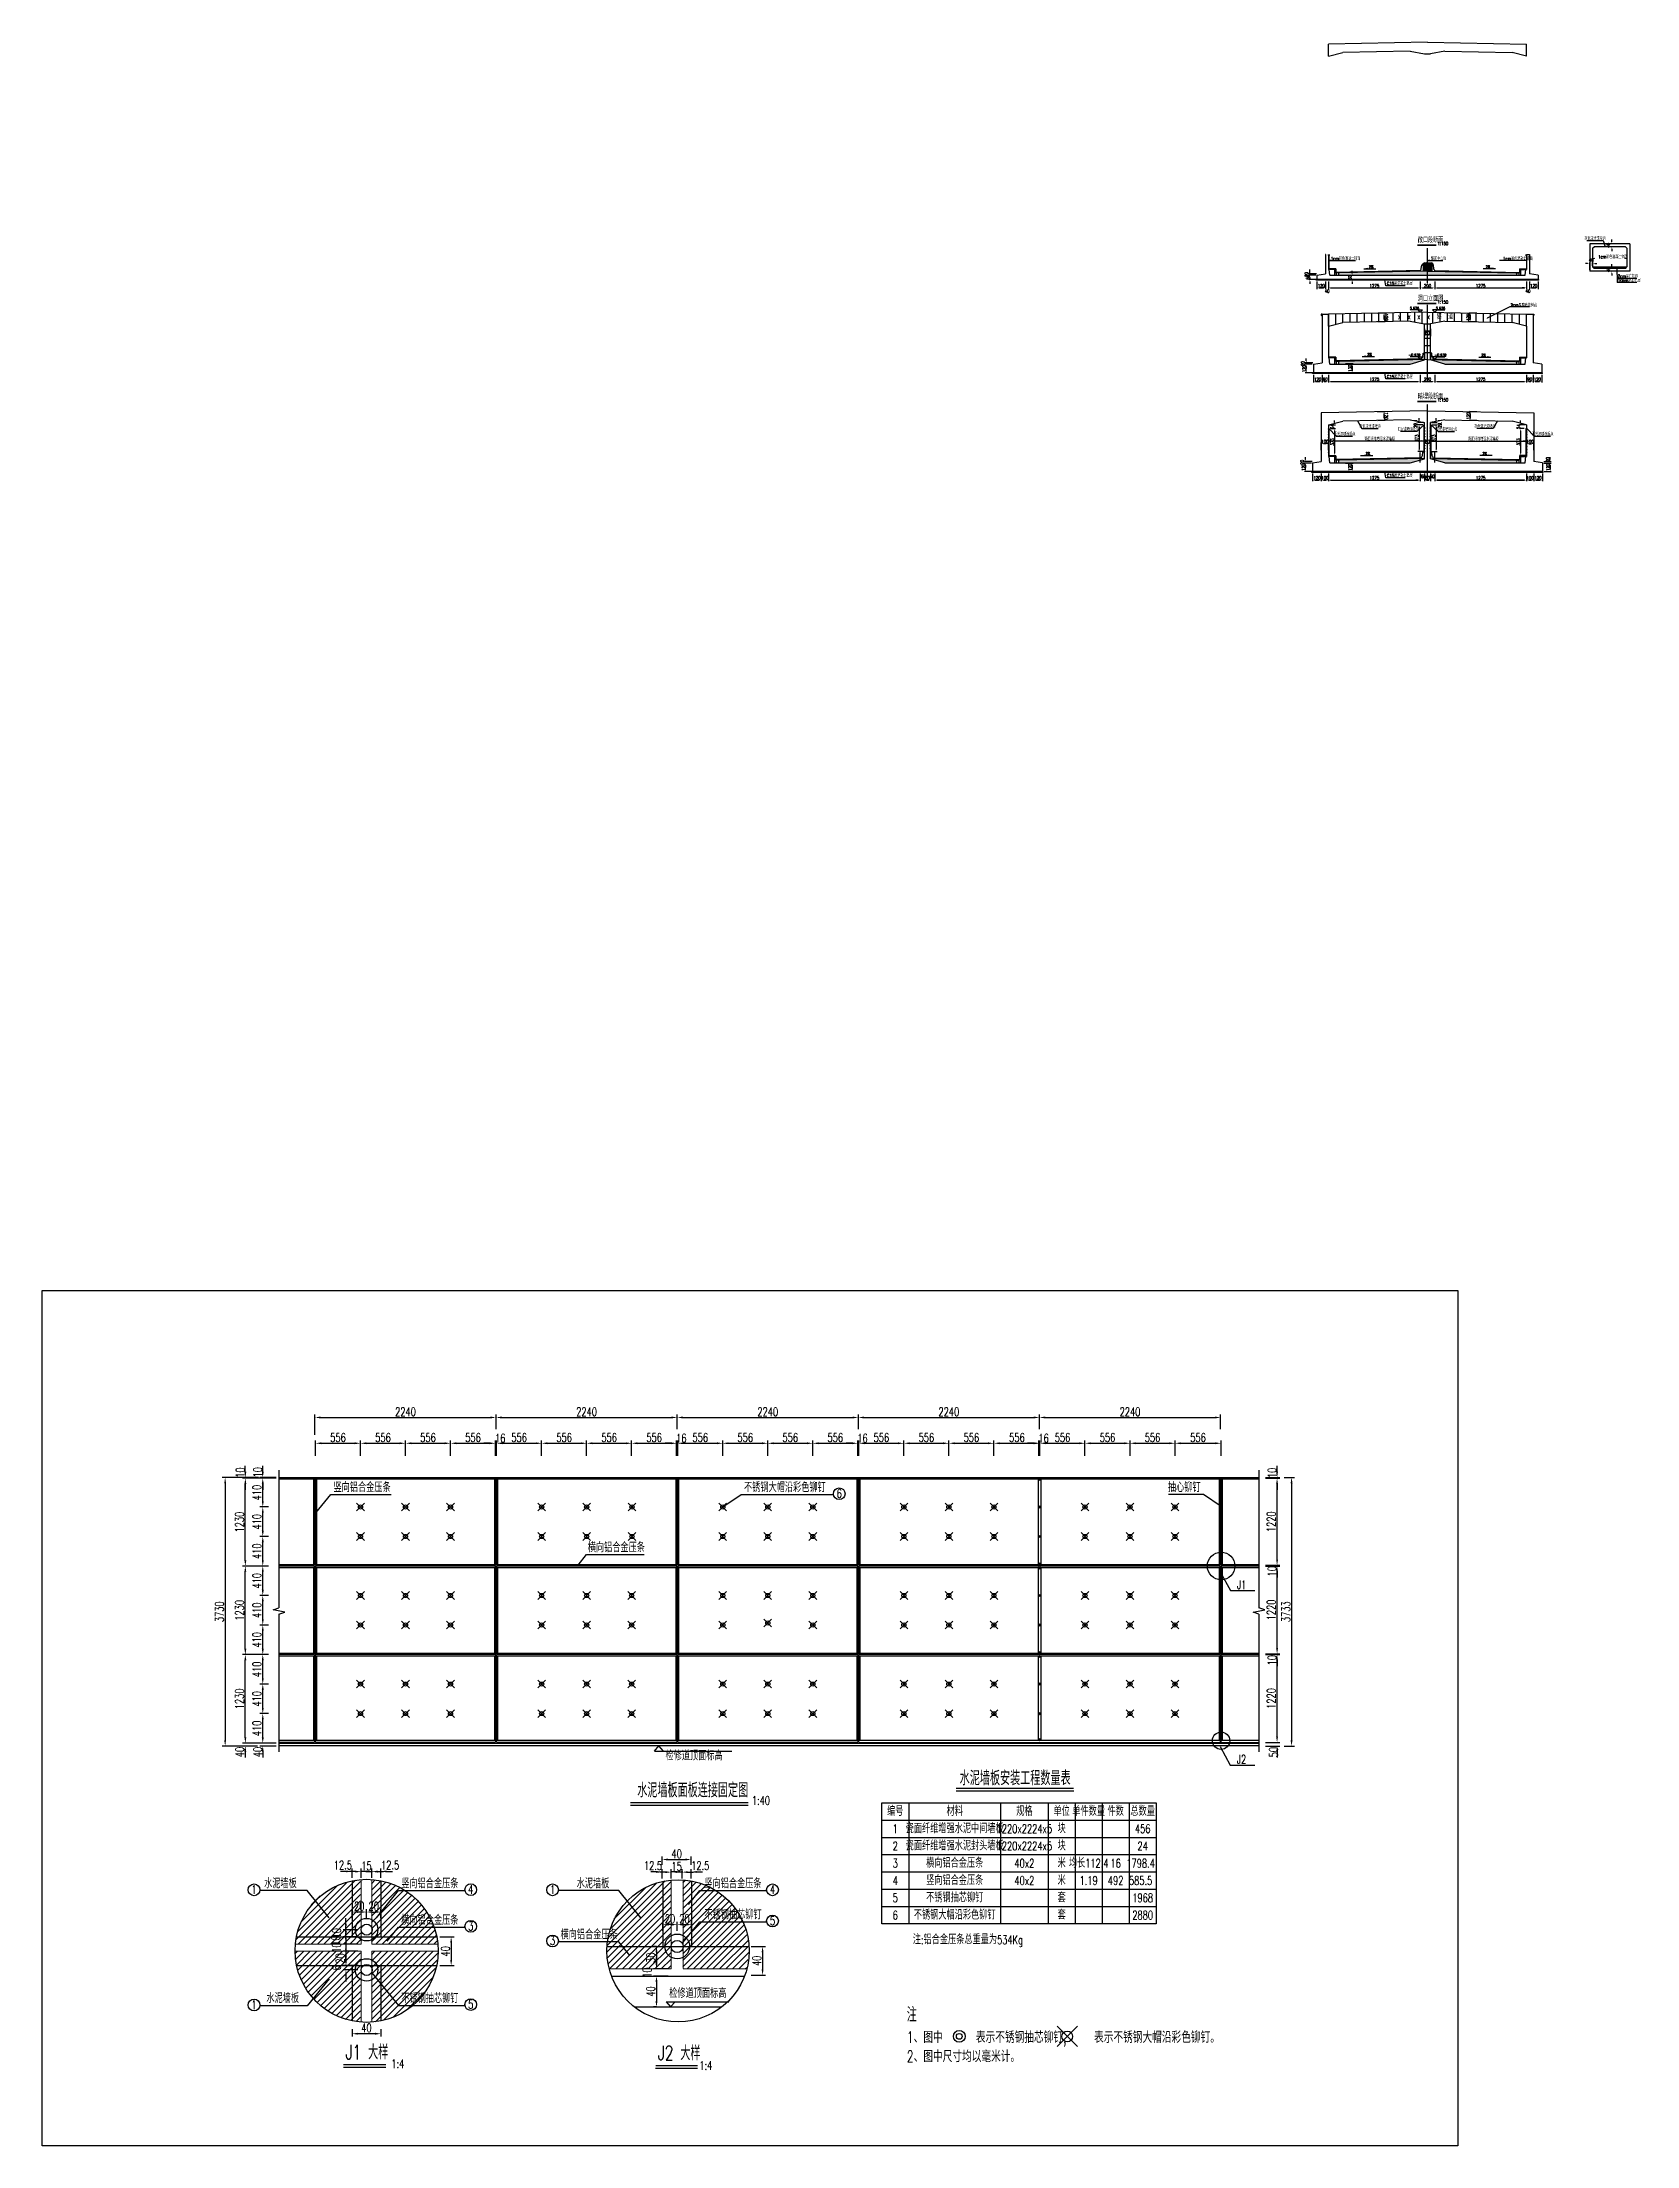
# Model space of a CAD drawing. Header units: millimetres. Extents: x -48690 to 48320, y -25312 to 3911.
# Drawn here: x -32281 to -10137, y -25312 to 3911 of the extents above; entities that cross this region are included whole.
import ezdxf
from ezdxf.enums import TextEntityAlignment as Align

# ---------------------------------------------------------------- set-up
doc = ezdxf.new("R2010")
doc.units = ezdxf.units.MM
doc.header["$LTSCALE"] = 0.25
doc.header["$MEASUREMENT"] = 0
for name, pattern in [('ACAD_ISO02W100', [15, 12, -3]), ('ACAD_ISO04W100', [30, 24, -3, 0, -3]), ('CENTER', [50.8, 31.75, -6.35, 6.35, -6.35])]:
    doc.linetypes.add(name, pattern=pattern)
for name, color, linetype in [('3', 3, 'Continuous'), ('DIM', 3, 'Continuous'), ('中心线', 5, 'ACAD_ISO04W100'), ('图框', 7, 'Continuous'), ('填充', 8, 'Continuous'), ('尺寸', 7, 'Continuous'), ('文字', 7, 'Continuous'), ('标注', 7, 'Continuous'), ('次轮廓线', 7, 'Continuous'), ('轮廓线', 1, 'Continuous')]:
    doc.layers.add(name, color=color, linetype=linetype)
doc.layers.add('填充线', color=9, linetype='Continuous', lineweight=20)
doc.layers.add('辅助线', color=31, linetype='CENTER', lineweight=13)
doc.styles.get("Standard").update_dxf_attribs({"font": 'simplex1.shx', "width": 0.7, "bigfont": 'hztxt.shx'})
doc.dimstyles.new('150', dxfattribs={"dimscale": 15, "dimtxt": 3, "dimasz": 2, "dimexe": 1, "dimexo": 1, "dimgap": 0.5, "dimtad": 1, "dimdec": 1, "dimdsep": 46, "dimtxsty": 'Standard', "dimcen": 0.5, "dimadec": 0, "dimazin": 0, "dimtfac": 1, "dimtdec": 1, "dimtofl": 0, "dimtmove": 2, "dimatfit": 3, "dimfxl": 0, "dimtolj": 1, "dimtzin": 0, "dimarcsym": 0})
doc.dimstyles.new('40', dxfattribs={"dimscale": 40, "dimtxt": 3, "dimasz": 2, "dimexe": 1, "dimexo": 1, "dimgap": 0.5, "dimtad": 1, "dimdec": 1, "dimdsep": 46, "dimtxsty": 'Standard', "dimcen": 0.5, "dimadec": 0, "dimazin": 0, "dimtfac": 1, "dimtdec": 1, "dimtofl": 0, "dimtmove": 2, "dimatfit": 3, "dimfxl": 0, "dimtolj": 1, "dimtzin": 0, "dimarcsym": 0})
pattern_1 = [(45, (-255045.746, 79131.874), (-44.90128, 44.90128), [])]

msp = doc.modelspace()

# ---------------------------------------------------------------- texts
at = {"color": 0, "width": 0.7}
msp.add_text('不锈钢大帽沿彩色铆钉', height=120, dxfattribs=at).set_placement((-22534.54, -16228.82))
at = {"width": 0.7}
for s, p in [('水泥墙板安装工程数量表', (-19539.86, -20302.05)), ('J1 大样', (-28065.79, -24109.14)), ('J2 大样', (-23730.6, -24121.98))]:
    msp.add_text(s, height=200, dxfattribs=at).set_placement(p)
at = {"color": 7, "width": 0.7}
for s, p in [('编号', (-20434.21, -20665.92)), ('材料', (-19609.21, -20665.92)), ('规格', (-18641.71, -20665.92)), ('单位', (-18124.21, -20665.92)), ('单件数量', (-17749.21, -20665.92)), ('件数', (-17374.21, -20665.92)), ('总数量', (-16999.21, -20665.92)), ('1', (-20434.21, -20905.92)), ('瓷面纤维增强水泥中间墙板', (-19609.21, -20905.92)), ('1220x2224x5', (-18641.71, -20905.92)), ('块', (-18124.21, -20905.92)), ('456', (-16999.21, -20905.92)), ('2', (-20434.21, -21145.92)), ('3', (-20434.21, -21385.92)), ('瓷面纤维增强水泥封头墙板', (-19609.21, -21145.92)), ('横向铝合金压条', (-19609.21, -21385.92)), ('1220x2224x5', (-18641.71, -21145.92)), ('40x2', (-18641.71, -21385.92)), ('米', (-18124.21, -21385.92)), ('块', (-18124.21, -21145.92)), ('均长112.4', (-17749.21, -21385.92)), ('16', (-17374.21, -21385.92)), ('1798.4 ', (-16999.21, -21385.92)), ('24', (-16999.21, -21145.92)), ('4', (-20434.21, -21625.92)), ('竖向铝合金压条', (-19609.21, -21625.92)), ('40x2', (-18641.71, -21625.92)), ('米', (-18124.21, -21625.92)), ('1.19', (-17749.21, -21625.92)), ('492', (-17374.21, -21625.92)), ('585.5 ', (-16999.21, -21625.92)), ('5', (-20434.21, -21865.92)), ('不锈钢抽芯铆钉', (-19609.21, -21865.92)), ('套', (-18124.21, -21865.92)), ('1968', (-16999.21, -21865.92)), ('6', (-20434.21, -22105.92)), ('不锈钢大帽沿彩色铆钉', (-19609.21, -22105.92)), ('套', (-18124.21, -22105.92)), ('2880', (-16999.21, -22105.92))]:
    msp.add_text(s, height=120, dxfattribs=at).set_placement(p, align=Align.MIDDLE_CENTER)
at = {"color": 0, "insert": (-21211.72, -16248.54), "char_height": 120, "attachment_point": 5}
msp.add_mtext('6', dxfattribs=at)
at = {"color": 7, "ltscale": 100, "insert": (-20275.16, -23388.07), "char_height": 120, "width": 4291.0102, "attachment_point": 1}
msp.add_mtext('{\\H1.667x;注\\P\\H0.7998x;1、图中      表示不锈钢抽芯铆钉,     表示不锈钢大帽沿彩色铆钉。\\P2、图中尺寸均以毫米计。}', dxfattribs=at)
at = {"layer": '图框', "color": 7, "width": 0.7}
for s, height, p in [('竖向铝合金压条', 120, (-28234.39, -16228.82)), ('抽心铆钉', 120, (-16648.93, -16228.82)), ('横向铝合金压条', 120, (-24704.37, -17063.18)), ('J1', 120, (-15689.81, -17577.15)), ('检修道顶面标高', 120, (-23625.16, -19954.99)), ('J2', 120, (-15691.91, -20001.65)), ('水泥墙板面板连接固定图', 200, (-24016.89, -20470.29)), ('1:40', 120, (-22425.39, -20573.2)), ('水泥墙板', 120, (-29198.07, -21730.98)), ('竖向铝合金压条', 120, (-27293.74, -21730.98)), ('水泥墙板', 120, (-24858.63, -21730.98)), ('竖向铝合金压条', 120, (-23085.39, -21730.98)), ('横向铝合金压条', 120, (-27293.74, -22239.85)), ('不锈钢抽芯铆钉', 120, (-23085.39, -22163.65)), ('横向铝合金压条', 120, (-25082.21, -22440.66)), ('注:铝合金压条总重量为534Kg', 120, (-20190.92, -22508.24)), ('水泥墙板', 120, (-29166.14, -23324.38)), ('不锈钢抽芯铆钉', 120, (-27293.74, -23326.15)), ('检修道顶面标高', 120, (-23573.49, -23255.83)), ('1:4', 120, (-27432.6, -24229.79)), ('1:4', 120, (-23154.98, -24254.08))]:
    msp.add_text(s, height=height, dxfattribs=at).set_placement(p)
at = {"layer": '图框', "color": 7, "char_height": 120, "attachment_point": 5}
for s, insert in [('1', (-29337.46, -21750.71)), ('4', (-26328.07, -21748.9)), ('1', (-25193.14, -21750.71)), ('4', (-22138.71, -21750.71)), ('3', (-26328.07, -22257.77)), ('5', (-22138.71, -22183.37)), ('3', (-25193.14, -22460.39)), ('1', (-29337.46, -23350.9)), ('5', (-26328.07, -23344.06))]:
    msp.add_mtext(s, dxfattribs=dict(at, insert=insert))
at = {"layer": '文字', "width": 0.7}
for s, height, p in [('敞口段断面', 75, (-13179.38, 1122.78)), ('1cm彩色混凝土铺面', 45, (-14386.79, 881.66)), ('隧道中心线', 45, (-12998.92, 881.66)), ('1:150', 45, (-12905.75, 1090.28)), ('1cm彩色混凝土铺面', 45, (-10674.68, 905.24)), ('C15素混凝土垫层', 45, (-13607.96, 535.72)), ('洞口立面图', 75, (-13179.38, 309.99)), ('1:150', 45, (-12905.75, 277.49)), ('C15素混凝土垫层', 45, (-13607.96, -760.38)), ('暗埋段断面', 75, (-13179.38, -1049.95)), ('1:150', 45, (-12905.75, -1082.45)), ('瓷面纤维增强水泥墙板', 45, (-13921.36, -1624.14)), ('瓷面纤维增强水泥墙板', 45, (-12481.99, -1624.14)), ('C15素混凝土垫层', 45, (-13607.96, -2132.67))]:
    msp.add_text(s, height=height, dxfattribs=at).set_placement(p)
for s, p in [('1cm彩色混凝土铺面', (-11995.79, 881.66)), ('2cm厚广场砖', (-10402.61, 636.36)), ('10cm混凝土层', (-10401.36, 577.06)), ('2cm厚磨砂花岗岩', (-11892.11, 234.13))]:
    msp.add_text(s, height=45, rotation=360, dxfattribs=at).set_placement(p)
at = {"layer": '文字', "width": 0.8}
for s, p in [('2%', (-13827, 788.94)), ('2%', (-12203.6, 788.94)), ('5.626', (-13224.41, 214.2)), ('5.626', (-12863.2, 214.2)), ('2%', (-13849.34, -428.78)), ('-0.939', (-13224.41, -435.8)), ('-0.939', (-12863.2, -435.8)), ('2%', (-12265.97, -439.91)), ('2%', (-13872.27, -1804.68)), ('2%', (-12249.91, -1804.68))]:
    msp.add_text(s, height=37.5, dxfattribs=at).set_placement(p, align=Align.MIDDLE_CENTER)
at = {"layer": '文字', "attachment_point": 5}
for s, insert, char_height, width in [('灰色亚光漆喷涂', (-10717.01, 1182.29), 45, 438.3587), ('x  x  x  x  隧  道', (-13073.1, 100.05), 75, 1253.7483), ('灰色亚光漆喷涂', (-13841.19, -1427.26), 45, 438.3587), ('亚光漆喷涂止点', (-13308.47, -1468.34), 45, 438.3587), ('亚光漆喷涂止点', (-12779.14, -1468.34), 45, 438.3587), ('灰色亚光漆喷涂', (-12246.41, -1427.26), 45, 438.3587), ('亚光漆喷涂起点', (-14194.45, -1534.23), 45, 438.3587), ('亚光漆喷涂起点', (-11444.45, -1534.23), 45, 438.3587)]:
    msp.add_mtext(s, dxfattribs=dict(at, insert=insert, char_height=char_height, width=width))

# ---------------------------------------------------------------- blocks, each defined once
blk = doc.blocks.new('*D33')
at = {"layer": 'Defpoints', "color": 0}
for p in [(-14509, -545), (-14629, -685), (-14509, -803)]:
    blk.add_point(p, dxfattribs=at)
at = {"layer": '标注', "color": 0, "lineweight": -2}
for p, q in [((-14629, -713), (-14629, -818)), ((-14599, -803), (-14539, -803)), ((-14509, -713), (-14509, -818))]:
    blk.add_line(p, q, dxfattribs=at)
at = {"layer": '标注', "color": 0}
for points in [[(-14599, -798), (-14599, -808), (-14629, -803)], [(-14539, -798), (-14539, -808), (-14509, -803)]]:
    blk.add_solid(points, dxfattribs=at)
at = {"layer": '标注', "color": 0, "insert": (-14569, -773), "char_height": 45, "attachment_point": 5}
blk.add_mtext('\\A1;120', dxfattribs=at)
blk = doc.blocks.new('*D34')
at = {"layer": 'Defpoints', "color": 0}
for p in [(-14509, -545), (-14419, -475), (-14419, -803)]:
    blk.add_point(p, dxfattribs=at)
at = {"layer": '标注', "color": 0, "lineweight": -2}
for p, q in [((-14509, -713), (-14509, -818)), ((-14479, -803), (-14449, -803)), ((-14419, -713), (-14419, -818))]:
    blk.add_line(p, q, dxfattribs=at)
at = {"layer": '标注', "color": 0}
for points in [[(-14479, -798), (-14479, -808), (-14509, -803)], [(-14449, -798), (-14449, -808), (-14419, -803)]]:
    blk.add_solid(points, dxfattribs=at)
at = {"layer": '标注', "color": 0, "insert": (-14464, -773), "char_height": 45, "attachment_point": 5}
blk.add_mtext('\\A1;90', dxfattribs=at)
blk = doc.blocks.new('*D35')
at = {"layer": 'Defpoints', "color": 0}
for p in [(-14419, -485), (-13144, -565), (-13144, -803)]:
    blk.add_point(p, dxfattribs=at)
at = {"layer": '标注', "color": 0, "lineweight": -2}
for p, q in [((-14419, -713), (-14419, -818)), ((-14389, -803), (-13174, -803)), ((-13144, -713), (-13144, -818))]:
    blk.add_line(p, q, dxfattribs=at)
at = {"layer": '标注', "color": 0}
for points in [[(-14389, -798), (-14389, -808), (-14419, -803)], [(-13174, -798), (-13174, -808), (-13144, -803)]]:
    blk.add_solid(points, dxfattribs=at)
at = {"layer": '标注', "color": 0, "insert": (-13781, -773), "char_height": 45, "attachment_point": 5}
blk.add_mtext('\\A1;1275', dxfattribs=at)
blk = doc.blocks.new('*D36')
at = {"layer": 'Defpoints', "color": 0}
for p in [(-13144, -565), (-12944, -565), (-12944, -803)]:
    blk.add_point(p, dxfattribs=at)
at = {"layer": '标注', "color": 0, "lineweight": -2}
for p, q in [((-13144, -713), (-13144, -818)), ((-13114, -803), (-12974, -803)), ((-12944, -713), (-12944, -818))]:
    blk.add_line(p, q, dxfattribs=at)
at = {"layer": '标注', "color": 0}
for points in [[(-13114, -798), (-13114, -808), (-13144, -803)], [(-12974, -798), (-12974, -808), (-12944, -803)]]:
    blk.add_solid(points, dxfattribs=at)
at = {"layer": '标注', "color": 0, "insert": (-13044, -773), "char_height": 45, "attachment_point": 5}
blk.add_mtext('\\A1;200', dxfattribs=at)
blk = doc.blocks.new('*D37')
at = {"layer": 'Defpoints', "color": 0}
for p in [(-12944, -565), (-11669, -485), (-11669, -803)]:
    blk.add_point(p, dxfattribs=at)
at = {"layer": '标注', "color": 0, "lineweight": -2}
for p, q in [((-12944, -713), (-12944, -818)), ((-12914, -803), (-11699, -803)), ((-11669, -713), (-11669, -818))]:
    blk.add_line(p, q, dxfattribs=at)
at = {"layer": '标注', "color": 0}
for points in [[(-12914, -798), (-12914, -808), (-12944, -803)], [(-11699, -798), (-11699, -808), (-11669, -803)]]:
    blk.add_solid(points, dxfattribs=at)
at = {"layer": '标注', "color": 0, "insert": (-12306, -773), "char_height": 45, "attachment_point": 5}
blk.add_mtext('\\A1;1275', dxfattribs=at)
blk = doc.blocks.new('*D38')
at = {"layer": 'Defpoints', "color": 0}
for p in [(-11669, -475), (-11579, -545), (-11579, -803)]:
    blk.add_point(p, dxfattribs=at)
at = {"layer": '标注', "color": 0, "lineweight": -2}
for p, q in [((-11669, -713), (-11669, -818)), ((-11639, -803), (-11609, -803)), ((-11579, -713), (-11579, -818))]:
    blk.add_line(p, q, dxfattribs=at)
at = {"layer": '标注', "color": 0}
for points in [[(-11639, -798), (-11639, -808), (-11669, -803)], [(-11609, -798), (-11609, -808), (-11579, -803)]]:
    blk.add_solid(points, dxfattribs=at)
at = {"layer": '标注', "color": 0, "insert": (-11624, -773), "char_height": 45, "attachment_point": 5}
blk.add_mtext('\\A1;90', dxfattribs=at)
blk = doc.blocks.new('*D39')
at = {"layer": 'Defpoints', "color": 0}
for p in [(-11579, -545), (-11459, -685), (-11459, -803)]:
    blk.add_point(p, dxfattribs=at)
at = {"layer": '标注', "color": 0, "lineweight": -2}
for p, q in [((-11579, -713), (-11579, -818)), ((-11549, -803), (-11489, -803)), ((-11459, -713), (-11459, -818))]:
    blk.add_line(p, q, dxfattribs=at)
at = {"layer": '标注', "color": 0}
for points in [[(-11549, -798), (-11549, -808), (-11579, -803)], [(-11489, -798), (-11489, -808), (-11459, -803)]]:
    blk.add_solid(points, dxfattribs=at)
at = {"layer": '标注', "color": 0, "insert": (-11519, -773), "char_height": 45, "attachment_point": 5}
blk.add_mtext('\\A1;120', dxfattribs=at)
blk = doc.blocks.new('*D40')
at = {"layer": 'Defpoints', "color": 0}
for p in [(-14727, -565), (-14629, -565), (-14629, -685)]:
    blk.add_point(p, dxfattribs=at)
at = {"layer": '标注', "color": 0, "lineweight": -2}
for p, q in [((-14644, -565), (-14742, -565)), ((-14644, -685), (-14742, -685)), ((-14727, -655), (-14727, -595))]:
    blk.add_line(p, q, dxfattribs=at)
at = {"layer": '标注', "color": 0}
for points in [[(-14732, -595), (-14722, -595), (-14727, -565)], [(-14732, -655), (-14722, -655), (-14727, -685)]]:
    blk.add_solid(points, dxfattribs=at)
at = {"layer": '标注', "color": 0, "insert": (-14757, -625), "char_height": 45, "attachment_point": 5, "rotation": 90}
blk.add_mtext('\\A1;120', dxfattribs=at)
blk = doc.blocks.new('*D41')
at = {"layer": 'Defpoints', "color": 0}
for p in [(-14727, -545), (-14629, -565), (-14509, -545)]:
    blk.add_point(p, dxfattribs=at)
at = {"layer": '标注', "color": 0, "lineweight": -2}
for p, q in [((-14637, -545), (-14742, -545)), ((-14644, -565), (-14742, -565)), ((-14727, -515), (-14727, -485)), ((-14727, -595), (-14727, -625))]:
    blk.add_line(p, q, dxfattribs=at)
at = {"layer": '标注', "color": 0}
for points in [[(-14732, -515), (-14722, -515), (-14727, -545)], [(-14732, -595), (-14722, -595), (-14727, -565)]]:
    blk.add_solid(points, dxfattribs=at)
at = {"layer": '标注', "color": 0, "insert": (-14775, -555), "char_height": 45, "attachment_point": 5, "rotation": 90}
blk.add_mtext('\\A1;20', dxfattribs=at)
blk = doc.blocks.new('*D42')
at = {"color": 0, "lineweight": -2}
for p, q in [((-14181, -555), (-14076, -555)), ((-14181, -685), (-14076, -685)), ((-14091, -585), (-14091, -655))]:
    blk.add_line(p, q, dxfattribs=at)
at = {"color": 0}
for points in [[(-14096, -585), (-14086, -585), (-14091, -555)], [(-14096, -655), (-14086, -655), (-14091, -685)]]:
    blk.add_solid(points, dxfattribs=at)
at = {"layer": 'Defpoints', "color": 0}
for p in [(-14400, -555), (-14639, -685), (-14091, -685)]:
    blk.add_point(p, dxfattribs=at)
at = {"color": 0, "insert": (-14121, -620), "char_height": 45, "attachment_point": 5, "rotation": 90}
blk.add_mtext('\\A1;130', dxfattribs=at)
blk = doc.blocks.new('*D21')
at = {"layer": 'Defpoints', "color": 0}
for p in [(-14519, -1916), (-14639, -2056), (-14519, -2173)]:
    blk.add_point(p, dxfattribs=at)
at = {"layer": '标注', "color": 0, "lineweight": -2}
for p, q in [((-14639, -2083), (-14639, -2188)), ((-14609, -2173), (-14549, -2173)), ((-14519, -2083), (-14519, -2188))]:
    blk.add_line(p, q, dxfattribs=at)
at = {"layer": '标注', "color": 0}
for points in [[(-14609, -2168), (-14609, -2178), (-14639, -2173)], [(-14549, -2168), (-14549, -2178), (-14519, -2173)]]:
    blk.add_solid(points, dxfattribs=at)
at = {"layer": '标注', "color": 0, "insert": (-14579, -2143), "char_height": 45, "attachment_point": 5}
blk.add_mtext('\\A1;120', dxfattribs=at)
blk = doc.blocks.new('*D22')
at = {"layer": 'Defpoints', "color": 0}
for p in [(-14519, -1916), (-14419, -1846), (-14419, -2173)]:
    blk.add_point(p, dxfattribs=at)
at = {"layer": '标注', "color": 0, "lineweight": -2}
for p, q in [((-14519, -2083), (-14519, -2188)), ((-14489, -2173), (-14449, -2173)), ((-14419, -2083), (-14419, -2188))]:
    blk.add_line(p, q, dxfattribs=at)
at = {"layer": '标注', "color": 0}
for points in [[(-14489, -2168), (-14489, -2178), (-14519, -2173)], [(-14449, -2168), (-14449, -2178), (-14419, -2173)]]:
    blk.add_solid(points, dxfattribs=at)
at = {"layer": '标注', "color": 0, "insert": (-14469, -2143), "char_height": 45, "attachment_point": 5}
blk.add_mtext('\\A1;100', dxfattribs=at)
blk = doc.blocks.new('*D23')
at = {"layer": 'Defpoints', "color": 0}
for p in [(-14419, -1856), (-13144, -1935), (-13144, -2173)]:
    blk.add_point(p, dxfattribs=at)
at = {"layer": '次轮廓线', "color": 0, "lineweight": -2}
for p, q in [((-14419, -2083), (-14419, -2188)), ((-14389, -2173), (-13174, -2173)), ((-13144, -2083), (-13144, -2188))]:
    blk.add_line(p, q, dxfattribs=at)
at = {"layer": '次轮廓线', "color": 0}
for points in [[(-14389, -2168), (-14389, -2178), (-14419, -2173)], [(-13174, -2168), (-13174, -2178), (-13144, -2173)]]:
    blk.add_solid(points, dxfattribs=at)
at = {"layer": '次轮廓线', "color": 0, "insert": (-13781, -2143), "char_height": 45, "attachment_point": 5}
blk.add_mtext('\\A1;1275', dxfattribs=at)
blk = doc.blocks.new('*D6')
at = {"layer": 'Defpoints', "color": 0}
for p in [(-13084, -1886), (-13004, -1886), (-13004, -2173)]:
    blk.add_point(p, dxfattribs=at)
at = {"layer": '标注', "color": 0, "lineweight": -2}
for p, q in [((-13084, -2083), (-13084, -2188)), ((-13054, -2173), (-13034, -2173)), ((-13004, -2083), (-13004, -2188))]:
    blk.add_line(p, q, dxfattribs=at)
at = {"layer": '标注', "color": 0}
for points in [[(-13054, -2168), (-13054, -2178), (-13084, -2173)], [(-13034, -2168), (-13034, -2178), (-13004, -2173)]]:
    blk.add_solid(points, dxfattribs=at)
at = {"layer": '标注', "color": 0, "insert": (-13044, -2143), "char_height": 45, "attachment_point": 5}
blk.add_mtext('\\A1;80', dxfattribs=at)
blk = doc.blocks.new('*D24')
at = {"layer": 'Defpoints', "color": 0}
for p in [(-12944, -1931), (-11669, -1856), (-11669, -2173)]:
    blk.add_point(p, dxfattribs=at)
at = {"layer": '标注', "color": 0, "lineweight": -2}
for p, q in [((-12944, -2083), (-12944, -2188)), ((-12914, -2173), (-11699, -2173)), ((-11669, -2083), (-11669, -2188))]:
    blk.add_line(p, q, dxfattribs=at)
at = {"layer": '标注', "color": 0}
for points in [[(-12914, -2168), (-12914, -2178), (-12944, -2173)], [(-11699, -2168), (-11699, -2178), (-11669, -2173)]]:
    blk.add_solid(points, dxfattribs=at)
at = {"layer": '标注', "color": 0, "insert": (-12306, -2143), "char_height": 45, "attachment_point": 5}
blk.add_mtext('\\A1;1275', dxfattribs=at)
blk = doc.blocks.new('*D25')
at = {"layer": 'Defpoints', "color": 0}
for p in [(-11669, -1846), (-11569, -1916), (-11569, -2173)]:
    blk.add_point(p, dxfattribs=at)
at = {"layer": '标注', "color": 0, "lineweight": -2}
for p, q in [((-11669, -2083), (-11669, -2188)), ((-11639, -2173), (-11599, -2173)), ((-11569, -2083), (-11569, -2188))]:
    blk.add_line(p, q, dxfattribs=at)
at = {"layer": '标注', "color": 0}
for points in [[(-11639, -2168), (-11639, -2178), (-11669, -2173)], [(-11599, -2168), (-11599, -2178), (-11569, -2173)]]:
    blk.add_solid(points, dxfattribs=at)
at = {"layer": '标注', "color": 0, "insert": (-11619, -2143), "char_height": 45, "attachment_point": 5}
blk.add_mtext('\\A1;100', dxfattribs=at)
blk = doc.blocks.new('*D26')
at = {"layer": 'Defpoints', "color": 0}
for p in [(-11569, -1916), (-11449, -2056), (-11449, -2173)]:
    blk.add_point(p, dxfattribs=at)
at = {"layer": '标注', "color": 0, "lineweight": -2}
for p, q in [((-11569, -2083), (-11569, -2188)), ((-11539, -2173), (-11479, -2173)), ((-11449, -2083), (-11449, -2188))]:
    blk.add_line(p, q, dxfattribs=at)
at = {"layer": '标注', "color": 0}
for points in [[(-11539, -2168), (-11539, -2178), (-11569, -2173)], [(-11479, -2168), (-11479, -2178), (-11449, -2173)]]:
    blk.add_solid(points, dxfattribs=at)
at = {"layer": '标注', "color": 0, "insert": (-11509, -2143), "char_height": 45, "attachment_point": 5}
blk.add_mtext('\\A1;120', dxfattribs=at)
blk = doc.blocks.new('*D27')
at = {"layer": 'Defpoints', "color": 0}
for p in [(-14737, -1936), (-14639, -1936), (-14639, -2056)]:
    blk.add_point(p, dxfattribs=at)
at = {"layer": '标注', "color": 0, "lineweight": -2}
for p, q in [((-14654, -1936), (-14752, -1936)), ((-14737, -2026), (-14737, -1966)), ((-14654, -2056), (-14752, -2056))]:
    blk.add_line(p, q, dxfattribs=at)
at = {"layer": '标注', "color": 0}
for points in [[(-14742, -1966), (-14732, -1966), (-14737, -1936)], [(-14742, -2026), (-14732, -2026), (-14737, -2056)]]:
    blk.add_solid(points, dxfattribs=at)
at = {"layer": '标注', "color": 0, "insert": (-14767, -1996), "char_height": 45, "attachment_point": 5, "rotation": 90}
blk.add_mtext('\\A1;120', dxfattribs=at)
blk = doc.blocks.new('*D28')
at = {"layer": 'Defpoints', "color": 0}
for p in [(-14737, -1916), (-14639, -1936), (-14519, -1916)]:
    blk.add_point(p, dxfattribs=at)
at = {"layer": '标注', "color": 0, "lineweight": -2}
for p, q in [((-14647, -1916), (-14752, -1916)), ((-14654, -1936), (-14752, -1936)), ((-14737, -1886), (-14737, -1856)), ((-14737, -1966), (-14737, -1996))]:
    blk.add_line(p, q, dxfattribs=at)
at = {"layer": '标注', "color": 0}
for points in [[(-14742, -1886), (-14732, -1886), (-14737, -1916)], [(-14742, -1966), (-14732, -1966), (-14737, -1936)]]:
    blk.add_solid(points, dxfattribs=at)
at = {"layer": '标注', "color": 0, "insert": (-14785, -1926), "char_height": 45, "attachment_point": 5, "rotation": 90}
blk.add_mtext('\\A1;20', dxfattribs=at)
blk = doc.blocks.new('*D29')
at = {"color": 0, "lineweight": -2}
for p, q in [((-14181, -1936), (-14076, -1936)), ((-14091, -1966), (-14091, -2026)), ((-14181, -2056), (-14076, -2056))]:
    blk.add_line(p, q, dxfattribs=at)
at = {"color": 0}
for points in [[(-14096, -1966), (-14086, -1966), (-14091, -1936)], [(-14096, -2026), (-14086, -2026), (-14091, -2056)]]:
    blk.add_solid(points, dxfattribs=at)
at = {"layer": 'Defpoints', "color": 0}
for p in [(-14378, -1936), (-14649, -2056), (-14091, -2056)]:
    blk.add_point(p, dxfattribs=at)
at = {"color": 0, "insert": (-14121, -1996), "char_height": 45, "attachment_point": 5, "rotation": 90}
blk.add_mtext('\\A1;120', dxfattribs=at)
blk = doc.blocks.new('箭头')
at = {"layer": '尺寸'}
blk.add_hatch(color=256, dxfattribs=at).paths.add_polyline_path([(0, 0), (-0.3, 0.6), (-3.6, 0)])
for p, q in [((-3.6, 0), (-0.3, 0.6)), ((-3.6, 0), (7.7, 0)), ((-0.3, 0.6), (0, 0))]:
    blk.add_line(p, q, dxfattribs=at)
blk = doc.blocks.new('*D30')
at = {"color": 0, "lineweight": -2}
for p, q in [((-13738, -1224), (-13633, -1222)), ((-13736, -1344), (-13631, -1342)), ((-13646, -1312), (-13648, -1252))]:
    blk.add_line(p, q, dxfattribs=at)
at = {"color": 0}
for points in [[(-13643, -1252), (-13653, -1252), (-13648, -1222)], [(-13641, -1312), (-13651, -1312), (-13646, -1342)]]:
    blk.add_solid(points, dxfattribs=at)
at = {"layer": 'Defpoints', "color": 0}
for p in [(-13754, -1224), (-13751, -1344), (-13648, -1222)]:
    blk.add_point(p, dxfattribs=at)
at = {"color": 0, "insert": (-13617, -1282), "char_height": 45, "attachment_point": 5, "rotation": 271.1458}
blk.add_mtext('\\A1;120', dxfattribs=at)
blk = doc.blocks.new('*D31')
at = {"color": 0, "lineweight": -2}
for p, q in [((-12360, -1344), (-12465, -1342)), ((-12357, -1224), (-12462, -1222)), ((-12449, -1312), (-12448, -1252))]:
    blk.add_line(p, q, dxfattribs=at)
at = {"color": 0}
for points in [[(-12454, -1312), (-12444, -1312), (-12450, -1342)], [(-12453, -1252), (-12443, -1252), (-12447, -1222)]]:
    blk.add_solid(points, dxfattribs=at)
at = {"layer": 'Defpoints', "color": 0}
for p in [(-12447, -1222), (-12336, -1344), (-12334, -1224)]:
    blk.add_point(p, dxfattribs=at)
at = {"color": 0, "insert": (-12478, -1281), "char_height": 45, "attachment_point": 5, "rotation": 88.8542}
blk.add_mtext('\\A1;120', dxfattribs=at)
blk = doc.blocks.new('*D32')
at = {"color": 0, "lineweight": -2}
for p, q in [((-14519, -1758), (-14519, -1653)), ((-14449, -1668), (-14489, -1668)), ((-14419, -1758), (-14419, -1653))]:
    blk.add_line(p, q, dxfattribs=at)
at = {"color": 0}
for points in [[(-14489, -1663), (-14489, -1673), (-14519, -1668)], [(-14449, -1663), (-14449, -1673), (-14419, -1668)]]:
    blk.add_solid(points, dxfattribs=at)
at = {"layer": 'Defpoints', "color": 0}
for p in [(-14519, -1668), (-14519, -1906), (-14419, -1836)]:
    blk.add_point(p, dxfattribs=at)
at = {"color": 0, "insert": (-14469, -1638), "char_height": 45, "attachment_point": 5}
blk.add_mtext('\\A1;100', dxfattribs=at)
blk = doc.blocks.new('*D7')
at = {"color": 0, "lineweight": -2}
for p, q in [((-11669, -1758), (-11669, -1653)), ((-11639, -1668), (-11599, -1668)), ((-11569, -1758), (-11569, -1653))]:
    blk.add_line(p, q, dxfattribs=at)
at = {"color": 0}
for points in [[(-11639, -1663), (-11639, -1673), (-11669, -1668)], [(-11599, -1663), (-11599, -1673), (-11569, -1668)]]:
    blk.add_solid(points, dxfattribs=at)
at = {"layer": 'Defpoints', "color": 0}
for p in [(-11569, -1668), (-11669, -1836), (-11569, -1906)]:
    blk.add_point(p, dxfattribs=at)
at = {"color": 0, "insert": (-11619, -1638), "char_height": 45, "attachment_point": 5}
blk.add_mtext('\\A1;100', dxfattribs=at)
blk = doc.blocks.new('*D8')
at = {"color": 0, "lineweight": -2}
for p, q in [((-11431, -1916), (-11326, -1916)), ((-11431, -1936), (-11326, -1936)), ((-11341, -1886), (-11341, -1856)), ((-11341, -1966), (-11341, -1996))]:
    blk.add_line(p, q, dxfattribs=at)
at = {"color": 0}
for points in [[(-11346, -1886), (-11336, -1886), (-11341, -1916)], [(-11346, -1966), (-11336, -1966), (-11341, -1936)]]:
    blk.add_solid(points, dxfattribs=at)
at = {"layer": 'Defpoints', "color": 0}
for p in [(-11569, -1916), (-11449, -1936), (-11341, -1916)]:
    blk.add_point(p, dxfattribs=at)
at = {"color": 0, "insert": (-11373, -1887), "char_height": 45, "attachment_point": 5, "rotation": 90}
blk.add_mtext('\\A1;20', dxfattribs=at)
blk = doc.blocks.new('*D9')
at = {"color": 0, "lineweight": -2}
for p, q in [((-11431, -1936), (-11326, -1936)), ((-11341, -1966), (-11341, -2026)), ((-11424, -2056), (-11326, -2056))]:
    blk.add_line(p, q, dxfattribs=at)
at = {"color": 0}
for points in [[(-11346, -1966), (-11336, -1966), (-11341, -1936)], [(-11346, -2026), (-11336, -2026), (-11341, -2056)]]:
    blk.add_solid(points, dxfattribs=at)
at = {"layer": 'Defpoints', "color": 0}
for p in [(-11449, -1936), (-11439, -2056), (-11341, -2056)]:
    blk.add_point(p, dxfattribs=at)
at = {"color": 0, "insert": (-11371, -1996), "char_height": 45, "attachment_point": 5, "rotation": 90}
blk.add_mtext('\\A1;120', dxfattribs=at)
blk = doc.blocks.new('*D4')
at = {"color": 0, "lineweight": -2}
for p, q in [((-13084, -1759), (-13084, -1654)), ((-13034, -1669), (-13054, -1669)), ((-13004, -1759), (-13004, -1654))]:
    blk.add_line(p, q, dxfattribs=at)
at = {"color": 0}
for points in [[(-13054, -1664), (-13054, -1674), (-13084, -1669)], [(-13034, -1664), (-13034, -1674), (-13004, -1669)]]:
    blk.add_solid(points, dxfattribs=at)
at = {"layer": 'Defpoints', "color": 0}
for p in [(-13084, -1669), (-13084, -1871), (-13004, -1871)]:
    blk.add_point(p, dxfattribs=at)
at = {"color": 0, "insert": (-13044, -1639), "char_height": 45, "attachment_point": 5}
blk.add_mtext('\\A1;80', dxfattribs=at)
blk = doc.blocks.new('*D5')
at = {"color": 0, "lineweight": -2}
for p, q in [((-13174, -2173), (-13204, -2173)), ((-13144, -2083), (-13144, -2188)), ((-13084, -2083), (-13084, -2188)), ((-13054, -2173), (-13024, -2173))]:
    blk.add_line(p, q, dxfattribs=at)
at = {"color": 0}
for points in [[(-13174, -2168), (-13174, -2178), (-13144, -2173)], [(-13054, -2168), (-13054, -2178), (-13084, -2173)]]:
    blk.add_solid(points, dxfattribs=at)
at = {"layer": 'Defpoints', "color": 0}
for p in [(-13144, -1935), (-13084, -1886), (-13084, -2173)]:
    blk.add_point(p, dxfattribs=at)
at = {"color": 0, "insert": (-13104, -2122), "char_height": 45, "attachment_point": 5}
blk.add_mtext('\\A1;60', dxfattribs=at)
blk = doc.blocks.new('*D20')
at = {"color": 0, "lineweight": -2}
for p, q in [((-13034, -2173), (-13064, -2173)), ((-13004, -2083), (-13004, -2188)), ((-12944, -2083), (-12944, -2188)), ((-12914, -2173), (-12884, -2173))]:
    blk.add_line(p, q, dxfattribs=at)
at = {"color": 0}
for points in [[(-13034, -2168), (-13034, -2178), (-13004, -2173)], [(-12914, -2168), (-12914, -2178), (-12944, -2173)]]:
    blk.add_solid(points, dxfattribs=at)
at = {"layer": 'Defpoints', "color": 0}
for p in [(-13004, -1886), (-12944, -1931), (-13004, -2173)]:
    blk.add_point(p, dxfattribs=at)
at = {"color": 0, "insert": (-12981, -2122), "char_height": 45, "attachment_point": 5}
blk.add_mtext('\\A1;60', dxfattribs=at)
blk = doc.blocks.new('*D10')
at = {"layer": 'Defpoints', "color": 0}
for p in [(-14579, 613), (-14459, 693), (-14459, 496)]:
    blk.add_point(p, dxfattribs=at)
at = {"layer": '标注', "color": 0, "lineweight": -2}
for p, q in [((-14579, 586), (-14579, 481)), ((-14459, 586), (-14459, 481)), ((-14549, 496), (-14489, 496))]:
    blk.add_line(p, q, dxfattribs=at)
at = {"layer": '标注', "color": 0}
for points in [[(-14549, 501), (-14549, 491), (-14579, 496)], [(-14489, 501), (-14489, 491), (-14459, 496)]]:
    blk.add_solid(points, dxfattribs=at)
at = {"layer": '标注', "color": 0, "insert": (-14519, 526), "char_height": 45, "attachment_point": 5}
blk.add_mtext('\\A1;120', dxfattribs=at)
blk = doc.blocks.new('*D11')
at = {"layer": 'Defpoints', "color": 0}
for p in [(-14459, 693), (-14419, 753), (-14419, 496)]:
    blk.add_point(p, dxfattribs=at)
at = {"layer": '标注', "color": 0, "lineweight": -2}
for p, q in [((-14459, 586), (-14459, 481)), ((-14419, 586), (-14419, 481)), ((-14489, 496), (-14519, 496)), ((-14389, 496), (-14359, 496))]:
    blk.add_line(p, q, dxfattribs=at)
at = {"layer": '标注', "color": 0}
for points in [[(-14489, 501), (-14489, 491), (-14459, 496)], [(-14389, 501), (-14389, 491), (-14419, 496)]]:
    blk.add_solid(points, dxfattribs=at)
at = {"layer": '标注', "color": 0, "insert": (-14439, 452), "char_height": 45, "attachment_point": 5}
blk.add_mtext('\\A1;40', dxfattribs=at)
blk = doc.blocks.new('*D12')
at = {"layer": 'Defpoints', "color": 0}
for p in [(-14419, 753), (-13144, 673), (-13144, 496)]:
    blk.add_point(p, dxfattribs=at)
at = {"layer": '标注', "color": 0, "lineweight": -2}
for p, q in [((-14419, 586), (-14419, 481)), ((-13144, 586), (-13144, 481)), ((-14389, 496), (-13174, 496))]:
    blk.add_line(p, q, dxfattribs=at)
at = {"layer": '标注', "color": 0}
for points in [[(-14389, 501), (-14389, 491), (-14419, 496)], [(-13174, 501), (-13174, 491), (-13144, 496)]]:
    blk.add_solid(points, dxfattribs=at)
at = {"layer": '标注', "color": 0, "insert": (-13781, 526), "char_height": 45, "attachment_point": 5}
blk.add_mtext('\\A1;1275', dxfattribs=at)
blk = doc.blocks.new('*D13')
at = {"layer": 'Defpoints', "color": 0}
for p in [(-13144, 673), (-12944, 673), (-12944, 496)]:
    blk.add_point(p, dxfattribs=at)
at = {"layer": '标注', "color": 0, "lineweight": -2}
for p, q in [((-13144, 586), (-13144, 481)), ((-12944, 586), (-12944, 481)), ((-13114, 496), (-12974, 496))]:
    blk.add_line(p, q, dxfattribs=at)
at = {"layer": '标注', "color": 0}
for points in [[(-13114, 501), (-13114, 491), (-13144, 496)], [(-12974, 501), (-12974, 491), (-12944, 496)]]:
    blk.add_solid(points, dxfattribs=at)
at = {"layer": '标注', "color": 0, "insert": (-13044, 526), "char_height": 45, "attachment_point": 5}
blk.add_mtext('\\A1;200', dxfattribs=at)
blk = doc.blocks.new('*D14')
at = {"layer": 'Defpoints', "color": 0}
for p in [(-12944, 673), (-11669, 753), (-11669, 496)]:
    blk.add_point(p, dxfattribs=at)
at = {"layer": '标注', "color": 0, "lineweight": -2}
for p, q in [((-12944, 586), (-12944, 481)), ((-11669, 586), (-11669, 481)), ((-12914, 496), (-11699, 496))]:
    blk.add_line(p, q, dxfattribs=at)
at = {"layer": '标注', "color": 0}
for points in [[(-12914, 501), (-12914, 491), (-12944, 496)], [(-11699, 501), (-11699, 491), (-11669, 496)]]:
    blk.add_solid(points, dxfattribs=at)
at = {"layer": '标注', "color": 0, "insert": (-12306, 526), "char_height": 45, "attachment_point": 5}
blk.add_mtext('\\A1;1275', dxfattribs=at)
blk = doc.blocks.new('*D15')
at = {"layer": 'Defpoints', "color": 0}
for p in [(-11669, 753), (-11629, 693), (-11629, 496)]:
    blk.add_point(p, dxfattribs=at)
at = {"layer": '标注', "color": 0, "lineweight": -2}
for p, q in [((-11669, 586), (-11669, 481)), ((-11629, 586), (-11629, 481)), ((-11699, 496), (-11729, 496)), ((-11599, 496), (-11569, 496))]:
    blk.add_line(p, q, dxfattribs=at)
at = {"layer": '标注', "color": 0}
for points in [[(-11699, 501), (-11699, 491), (-11669, 496)], [(-11599, 501), (-11599, 491), (-11629, 496)]]:
    blk.add_solid(points, dxfattribs=at)
at = {"layer": '标注', "color": 0, "insert": (-11649, 452), "char_height": 45, "attachment_point": 5}
blk.add_mtext('\\A1;40', dxfattribs=at)
blk = doc.blocks.new('*D16')
at = {"layer": 'Defpoints', "color": 0}
for p in [(-11629, 693), (-11509, 613), (-11509, 496)]:
    blk.add_point(p, dxfattribs=at)
at = {"layer": '标注', "color": 0, "lineweight": -2}
for p, q in [((-11629, 586), (-11629, 481)), ((-11509, 586), (-11509, 481)), ((-11599, 496), (-11539, 496))]:
    blk.add_line(p, q, dxfattribs=at)
at = {"layer": '标注', "color": 0}
for points in [[(-11599, 501), (-11599, 491), (-11629, 496)], [(-11539, 501), (-11539, 491), (-11509, 496)]]:
    blk.add_solid(points, dxfattribs=at)
at = {"layer": '标注', "color": 0, "insert": (-11569, 526), "char_height": 45, "attachment_point": 5}
blk.add_mtext('\\A1;120', dxfattribs=at)
blk = doc.blocks.new('*D17')
at = {"layer": 'Defpoints', "color": 0}
for p in [(-14677, 673), (-14579, 673), (-14579, 613)]:
    blk.add_point(p, dxfattribs=at)
at = {"layer": '标注', "color": 0, "lineweight": -2}
for p, q in [((-14594, 673), (-14692, 673)), ((-14594, 613), (-14692, 613)), ((-14677, 703), (-14677, 733)), ((-14677, 583), (-14677, 553))]:
    blk.add_line(p, q, dxfattribs=at)
at = {"layer": '标注', "color": 0}
for points in [[(-14682, 703), (-14672, 703), (-14677, 673)], [(-14682, 583), (-14672, 583), (-14677, 613)]]:
    blk.add_solid(points, dxfattribs=at)
at = {"layer": '标注', "color": 0, "insert": (-14707, 643), "char_height": 45, "attachment_point": 5, "rotation": 90}
blk.add_mtext('\\A1;60', dxfattribs=at)
blk = doc.blocks.new('*D18')
at = {"layer": 'Defpoints', "color": 0}
for p in [(-14677, 693), (-14579, 673), (-14459, 693)]:
    blk.add_point(p, dxfattribs=at)
at = {"layer": '标注', "color": 0, "lineweight": -2}
for p, q in [((-14587, 693), (-14692, 693)), ((-14594, 673), (-14692, 673)), ((-14677, 723), (-14677, 753)), ((-14677, 643), (-14677, 613))]:
    blk.add_line(p, q, dxfattribs=at)
at = {"layer": '标注', "color": 0}
for points in [[(-14682, 723), (-14672, 723), (-14677, 693)], [(-14682, 643), (-14672, 643), (-14677, 673)]]:
    blk.add_solid(points, dxfattribs=at)
at = {"layer": '标注', "color": 0, "insert": (-14725, 683), "char_height": 45, "attachment_point": 5, "rotation": 90}
blk.add_mtext('\\A1;20', dxfattribs=at)
blk = doc.blocks.new('*D19')
at = {"color": 0, "lineweight": -2}
for p, q in [((-14181, 673), (-14076, 673)), ((-14181, 613), (-14076, 613)), ((-14091, 703), (-14091, 733)), ((-14091, 583), (-14091, 553))]:
    blk.add_line(p, q, dxfattribs=at)
at = {"color": 0}
for points in [[(-14096, 703), (-14086, 703), (-14091, 673)], [(-14096, 583), (-14086, 583), (-14091, 613)]]:
    blk.add_solid(points, dxfattribs=at)
at = {"layer": 'Defpoints', "color": 0}
for p in [(-14589, 613), (-14400, 673), (-14091, 613)]:
    blk.add_point(p, dxfattribs=at)
at = {"color": 0, "insert": (-14121, 643), "char_height": 45, "attachment_point": 5, "rotation": 90}
blk.add_mtext('\\A1;60', dxfattribs=at)
blk = doc.blocks.new('*D43')
at = {"color": 0, "lineweight": -2}
for p, q in [((-14404, -1404), (-14322, -1404)), ((-14384, -1458), (-14322, -1458)), ((-14337, -1374), (-14337, -1344)), ((-14337, -1488), (-14337, -1518))]:
    blk.add_line(p, q, dxfattribs=at)
at = {"color": 0}
for points in [[(-14342, -1374), (-14332, -1374), (-14337, -1404)], [(-14342, -1488), (-14332, -1488), (-14337, -1458)]]:
    blk.add_solid(points, dxfattribs=at)
at = {"layer": 'Defpoints', "color": 0}
for p in [(-14419, -1404), (-14399, -1458), (-14337, -1404)]:
    blk.add_point(p, dxfattribs=at)
at = {"color": 0, "insert": (-14367, -1431), "char_height": 45, "attachment_point": 5, "rotation": 90}
blk.add_mtext('\\A1;54', dxfattribs=at)
blk = doc.blocks.new('*D44')
at = {"color": 0, "lineweight": -2}
for p, q in [((-13099, -1375), (-13177, -1375)), ((-13110, -1404), (-13177, -1404)), ((-13162, -1345), (-13162, -1315)), ((-13162, -1434), (-13162, -1464))]:
    blk.add_line(p, q, dxfattribs=at)
at = {"color": 0}
for points in [[(-13167, -1345), (-13157, -1345), (-13162, -1375)], [(-13167, -1434), (-13157, -1434), (-13162, -1404)]]:
    blk.add_solid(points, dxfattribs=at)
at = {"layer": 'Defpoints', "color": 0}
for p in [(-13162, -1375), (-13095, -1404), (-13084, -1375)]:
    blk.add_point(p, dxfattribs=at)
at = {"color": 0, "insert": (-13211, -1390), "char_height": 45, "attachment_point": 5, "rotation": 90}
blk.add_mtext('\\A1;29.1', dxfattribs=at)
blk = doc.blocks.new('A$C727327BB')
at = {"linetype": 'ByBlock'}
h = blk.add_hatch(dxfattribs=at)
h.set_pattern_fill('ANSI31', color=1, scale=15, style=0)
h.set_pattern_definition([(45, (-206.4395, -190.0115), (-1.325825, 1.325825), [])])
h.paths.add_polyline_path([(-3, 9), (-39, 9, 0.4142136), (-40, 8), (-40, 7, 0.4142136), (-39, 6), (-3, 6), (-3, -18, 0.4142136), (-2, -19), (-1, -19, 0.4142136), (0, -18), (0, 18), (8, 18), (8, 2, 0.4142136), (8, 1), (10, 1, 0.4142136), (10, 2), (10, 20, 0.4142136), (10, 21), (-2, 21, 0.4142136), (-3, 20)])
at = {"linetype": 'Continuous'}
blk.add_line((12, 21), (12, 21), dxfattribs=at)
at = {"linetype": 'Continuous', "const_width": 0.3}
for points in [[(-39, 9, 0.414214), (-40, 8, 0.414214)], [(-40, 7, 0.414214), (-39, 6, 0.414214)], [(-2, 21, 0.414214), (-3, 20, 0.414214)], [(8, 2, 0.414214), (8, 1, 0.414214)], [(10, 20, 0.414214), (10, 21, 0.414214)], [(10, 1, 0.414214), (10, 2, 0.414214)], [(-3, -18, 0.414214), (-2, -19, 0.414214)], [(-1, -19, 0.414214), (0, -18, 0.414214)]]:
    blk.add_lwpolyline(points, format="xyb", dxfattribs=at)
for points in [[(-40, 7), (-40, 8)], [(-39, 9), (-3, 9)], [(-3, 6), (-39, 6)], [(-3, 9), (-3, 20)], [(-3, -18), (-3, 6)], [(-2, 21), (10, 21)], [(0, 18), (0, -18)], [(8, 18), (0, 18)], [(8, 2), (8, 18)], [(10, 1), (8, 1)], [(10, 20), (10, 2)], [(-1, -19), (-2, -19)]]:
    blk.add_lwpolyline(points, dxfattribs=at)
at = {"layer": 'Defpoints', "color": 0, "linetype": 'ByBlock'}
for p in [(-40, 8), (-2, 21), (8, 20), (-2, -19)]:
    blk.add_point(p, dxfattribs=at)
blk = doc.blocks.new('A$C34480033')
at = {"linetype": 'Continuous'}
h = blk.add_hatch(dxfattribs=at)
h.set_pattern_fill('ANSI31', color=1, scale=15, style=0)
h.set_pattern_definition([(45, (-207.7575, -198.1272), (-1.325825, 1.325825), [])])
h.paths.add_polyline_path([(13, 16), (13, -20, 0.4142136), (14, -21), (15, -21, 0.4142136), (16, -20), (16, 18, 0.4142136), (15, 19), (-23, 19, 0.4142136), (-24, 18), (-24, 17, 0.4142136), (-23, 16)])
for p, q in [((-24, 17), (-24, 18)), ((15, 19), (-23, 19)), ((13, 16), (-23, 16)), ((13, -20), (13, 16)), ((16, -20), (16, 18))]:
    blk.add_line(p, q, dxfattribs=at)
at = {"linetype": 'Continuous', "const_width": 0.3}
for points in [[(-23, 19, 0.414214), (-24, 18, 0.414214)], [(-24, 17, 0.414214), (-23, 16, 0.414214)], [(16, 18, 0.414214), (15, 19, 0.414214)], [(13, -20, 0.414214), (14, -21, 0.414214)], [(15, -21, 0.414214), (16, -20, 0.414214)]]:
    blk.add_lwpolyline(points, format="xyb", dxfattribs=at)
for points in [[(-24, 18), (-24, 17)], [(15, 19), (-23, 19)], [(-23, 16), (13, 16)], [(13, 16), (13, -20)], [(16, -20), (16, 18)], [(14, -21), (15, -21)]]:
    blk.add_lwpolyline(points, dxfattribs=at)
at = {"linetype": 'Continuous'}
for centre, start, end in [((-23, 18), 90, 180), ((-23, 17), 180, 270), ((15, 18), 0, 90)]:
    blk.add_arc(centre, 1, start, end, dxfattribs=at)
at = {"layer": 'Defpoints', "color": 0, "linetype": 'ByBlock'}
for p in [(-24, 17), (-23, 19), (-23, 16), (15, 19), (16, 18), (15, -21)]:
    blk.add_point(p, dxfattribs=at)
blk = doc.blocks.new('*D48')
at = {"layer": 'Defpoints', "color": 0}
for p in [(-12944, -1931), (-11669, -1856), (-12944, -2173)]:
    blk.add_point(p, dxfattribs=at)
at = {"layer": '次轮廓线', "color": 0, "lineweight": -2}
for p, q in [((-12944, -2083), (-12944, -2188)), ((-11699, -2173), (-12914, -2173)), ((-11669, -2083), (-11669, -2188))]:
    blk.add_line(p, q, dxfattribs=at)
at = {"layer": '次轮廓线', "color": 0}
for points in [[(-12914, -2168), (-12914, -2178), (-12944, -2173)], [(-11699, -2168), (-11699, -2178), (-11669, -2173)]]:
    blk.add_solid(points, dxfattribs=at)
at = {"layer": '次轮廓线', "color": 0, "insert": (-12306, -2143), "char_height": 45, "attachment_point": 5}
blk.add_mtext('\\A1;1275', dxfattribs=at)
blk = doc.blocks.new('*D49')
at = {"color": 0, "lineweight": -2}
for p, q in [((-14384, -1458), (-14322, -1458)), ((-14337, -1488), (-14337, -1801)), ((-14399, -1831), (-14322, -1831))]:
    blk.add_line(p, q, dxfattribs=at)
at = {"color": 0}
for points in [[(-14342, -1488), (-14332, -1488), (-14337, -1458)], [(-14342, -1801), (-14332, -1801), (-14337, -1831)]]:
    blk.add_solid(points, dxfattribs=at)
at = {"layer": 'Defpoints', "color": 0}
for p in [(-14399, -1458), (-14414, -1831), (-14337, -1831)]:
    blk.add_point(p, dxfattribs=at)
at = {"color": 0, "insert": (-14367, -1644), "char_height": 45, "attachment_point": 5, "rotation": 90}
blk.add_mtext('\\A1;373', dxfattribs=at)
blk = doc.blocks.new('*D50')
at = {"color": 0, "lineweight": -2}
for p, q in [((-13110, -1404), (-13177, -1404)), ((-13162, -1434), (-13162, -1747)), ((-13104, -1777), (-13177, -1777))]:
    blk.add_line(p, q, dxfattribs=at)
at = {"color": 0}
for points in [[(-13167, -1434), (-13157, -1434), (-13162, -1404)], [(-13167, -1747), (-13157, -1747), (-13162, -1777)]]:
    blk.add_solid(points, dxfattribs=at)
at = {"layer": 'Defpoints', "color": 0}
for p in [(-13095, -1404), (-13162, -1777), (-13089, -1777)]:
    blk.add_point(p, dxfattribs=at)
at = {"color": 0, "insert": (-13192, -1591), "char_height": 45, "attachment_point": 5, "rotation": 90}
blk.add_mtext('\\A1;373', dxfattribs=at)
blk = doc.blocks.new('*D53')
at = {"color": 0, "lineweight": -2}
for p, q in [((-11684, -1404), (-11766, -1404)), ((-11704, -1458), (-11766, -1458)), ((-11751, -1374), (-11751, -1344)), ((-11751, -1488), (-11751, -1518))]:
    blk.add_line(p, q, dxfattribs=at)
at = {"color": 0}
for points in [[(-11756, -1374), (-11746, -1374), (-11751, -1404)], [(-11756, -1488), (-11746, -1488), (-11751, -1458)]]:
    blk.add_solid(points, dxfattribs=at)
at = {"layer": 'Defpoints', "color": 0}
for p in [(-11751, -1404), (-11689, -1458), (-11669, -1404)]:
    blk.add_point(p, dxfattribs=at)
at = {"color": 0, "insert": (-11781, -1431), "char_height": 45, "attachment_point": 5, "rotation": 90}
blk.add_mtext('\\A1;54', dxfattribs=at)
blk = doc.blocks.new('*D54')
at = {"color": 0, "lineweight": -2}
for p, q in [((-12989, -1375), (-12911, -1375)), ((-12978, -1404), (-12911, -1404)), ((-12926, -1345), (-12926, -1315)), ((-12926, -1434), (-12926, -1464))]:
    blk.add_line(p, q, dxfattribs=at)
at = {"color": 0}
for points in [[(-12931, -1345), (-12921, -1345), (-12926, -1375)], [(-12931, -1434), (-12921, -1434), (-12926, -1404)]]:
    blk.add_solid(points, dxfattribs=at)
at = {"layer": 'Defpoints', "color": 0}
for p in [(-13004, -1375), (-12993, -1404), (-12926, -1375)]:
    blk.add_point(p, dxfattribs=at)
at = {"color": 0, "insert": (-12874, -1389), "char_height": 45, "attachment_point": 5, "rotation": 90}
blk.add_mtext('\\A1;29.1', dxfattribs=at)
blk = doc.blocks.new('*D52')
at = {"color": 0, "lineweight": -2}
for p, q in [((-11704, -1458), (-11766, -1458)), ((-11751, -1488), (-11751, -1801)), ((-11689, -1831), (-11766, -1831))]:
    blk.add_line(p, q, dxfattribs=at)
at = {"color": 0}
for points in [[(-11756, -1488), (-11746, -1488), (-11751, -1458)], [(-11756, -1801), (-11746, -1801), (-11751, -1831)]]:
    blk.add_solid(points, dxfattribs=at)
at = {"layer": 'Defpoints', "color": 0}
for p in [(-11689, -1458), (-11751, -1831), (-11674, -1831)]:
    blk.add_point(p, dxfattribs=at)
at = {"color": 0, "insert": (-11781, -1644), "char_height": 45, "attachment_point": 5, "rotation": 90}
blk.add_mtext('\\A1;373', dxfattribs=at)
blk = doc.blocks.new('*D51')
at = {"color": 0, "lineweight": -2}
for p, q in [((-12978, -1404), (-12911, -1404)), ((-12926, -1434), (-12926, -1747)), ((-12984, -1777), (-12911, -1777))]:
    blk.add_line(p, q, dxfattribs=at)
at = {"color": 0}
for points in [[(-12931, -1434), (-12921, -1434), (-12926, -1404)], [(-12931, -1747), (-12921, -1747), (-12926, -1777)]]:
    blk.add_solid(points, dxfattribs=at)
at = {"layer": 'Defpoints', "color": 0}
for p in [(-12993, -1404), (-12999, -1777), (-12926, -1777)]:
    blk.add_point(p, dxfattribs=at)
at = {"color": 0, "insert": (-12956, -1591), "char_height": 45, "attachment_point": 5, "rotation": 90}
blk.add_mtext('\\A1;373', dxfattribs=at)
blk = doc.blocks.new('*D55')
at = {"color": 0, "lineweight": -2}
for p, q in [((-13738, 147), (-13633, 149)), ((-13736, 27), (-13631, 29)), ((-13646, 59), (-13648, 119))]:
    blk.add_line(p, q, dxfattribs=at)
at = {"color": 0}
for points in [[(-13643, 119), (-13653, 119), (-13648, 149)], [(-13641, 59), (-13651, 59), (-13646, 29)]]:
    blk.add_solid(points, dxfattribs=at)
at = {"layer": 'Defpoints', "color": 0}
for p in [(-13754, 147), (-13751, 27), (-13648, 149)]:
    blk.add_point(p, dxfattribs=at)
at = {"color": 0, "insert": (-13617, 89), "char_height": 45, "attachment_point": 5, "rotation": 271.1458}
blk.add_mtext('\\A1;120', dxfattribs=at)
blk = doc.blocks.new('*D56')
at = {"color": 0, "lineweight": -2}
for p, q in [((-12360, 27), (-12465, 29)), ((-12357, 147), (-12462, 149)), ((-12449, 59), (-12448, 119))]:
    blk.add_line(p, q, dxfattribs=at)
at = {"color": 0}
for points in [[(-12454, 59), (-12444, 59), (-12450, 29)], [(-12453, 119), (-12443, 119), (-12447, 149)]]:
    blk.add_solid(points, dxfattribs=at)
at = {"layer": 'Defpoints', "color": 0}
for p in [(-12447, 149), (-12336, 27), (-12334, 147)]:
    blk.add_point(p, dxfattribs=at)
at = {"color": 0, "insert": (-12478, 89), "char_height": 45, "attachment_point": 5, "rotation": 88.8542}
blk.add_mtext('\\A1;120', dxfattribs=at)
blk = doc.blocks.new('*D57')
at = {"color": 0, "lineweight": -2}
for p, q in [((-13084, -70), (-13084, -175)), ((-13054, -160), (-13034, -160)), ((-13004, -70), (-13004, -175))]:
    blk.add_line(p, q, dxfattribs=at)
at = {"color": 0}
for points in [[(-13054, -155), (-13054, -165), (-13084, -160)], [(-13034, -155), (-13034, -165), (-13004, -160)]]:
    blk.add_solid(points, dxfattribs=at)
at = {"layer": 'Defpoints', "color": 0}
for p in [(-13084, -55), (-13004, -55), (-13004, -160)]:
    blk.add_point(p, dxfattribs=at)
at = {"color": 0, "insert": (-13044, -130), "char_height": 45, "attachment_point": 5}
blk.add_mtext('\\A1;80', dxfattribs=at)
blk = doc.blocks.new('*D59')
at = {"color": 0, "lineweight": -2}
for p, q in [((-29140, -16037), (-29257, -16037)), ((-29217, -16357), (-29217, -16117)), ((-29139, -16437), (-29257, -16437))]:
    blk.add_line(p, q, dxfattribs=at)
at = {"color": 0}
for points in [[(-29230, -16117), (-29203, -16117), (-29217, -16037)], [(-29230, -16357), (-29203, -16357), (-29217, -16437)]]:
    blk.add_solid(points, dxfattribs=at)
at = {"layer": 'Defpoints', "color": 0}
for p in [(-29217, -16037), (-29100, -16037), (-29099, -16437)]:
    blk.add_point(p, dxfattribs=at)
at = {"color": 0, "insert": (-29297, -16237), "char_height": 120, "attachment_point": 5, "rotation": 90}
blk.add_mtext('\\A1;410', dxfattribs=at)
blk = doc.blocks.new('*D60')
at = {"color": 0, "lineweight": -2}
for p, q in [((-29139, -16437), (-29257, -16437)), ((-29217, -16767), (-29217, -16517)), ((-29139, -16847), (-29257, -16847))]:
    blk.add_line(p, q, dxfattribs=at)
at = {"color": 0}
for points in [[(-29230, -16517), (-29203, -16517), (-29217, -16437)], [(-29230, -16767), (-29203, -16767), (-29217, -16847)]]:
    blk.add_solid(points, dxfattribs=at)
at = {"layer": 'Defpoints', "color": 0}
for p in [(-29217, -16437), (-29099, -16437), (-29099, -16847)]:
    blk.add_point(p, dxfattribs=at)
at = {"color": 0, "insert": (-29297, -16642), "char_height": 120, "attachment_point": 5, "rotation": 90}
blk.add_mtext('\\A1;410', dxfattribs=at)
blk = doc.blocks.new('*D61')
at = {"color": 0, "lineweight": -2}
for p, q in [((-29139, -16847), (-29257, -16847)), ((-29217, -17177), (-29217, -16927)), ((-29139, -17257), (-29257, -17257))]:
    blk.add_line(p, q, dxfattribs=at)
at = {"color": 0}
for points in [[(-29230, -16927), (-29203, -16927), (-29217, -16847)], [(-29230, -17177), (-29203, -17177), (-29217, -17257)]]:
    blk.add_solid(points, dxfattribs=at)
at = {"layer": 'Defpoints', "color": 0}
for p in [(-29217, -16847), (-29099, -16847), (-29099, -17257)]:
    blk.add_point(p, dxfattribs=at)
at = {"color": 0, "insert": (-29297, -17052), "char_height": 120, "attachment_point": 5, "rotation": 90}
blk.add_mtext('\\A1;410', dxfattribs=at)
blk = doc.blocks.new('*D62')
at = {"color": 0, "lineweight": -2}
for p, q in [((-29139, -17257), (-29257, -17257)), ((-29217, -17587), (-29217, -17337)), ((-29139, -17667), (-29257, -17667))]:
    blk.add_line(p, q, dxfattribs=at)
at = {"color": 0}
for points in [[(-29230, -17337), (-29203, -17337), (-29217, -17257)], [(-29230, -17587), (-29203, -17587), (-29217, -17667)]]:
    blk.add_solid(points, dxfattribs=at)
at = {"layer": 'Defpoints', "color": 0}
for p in [(-29217, -17257), (-29099, -17257), (-29099, -17667)]:
    blk.add_point(p, dxfattribs=at)
at = {"color": 0, "insert": (-29297, -17462), "char_height": 120, "attachment_point": 5, "rotation": 90}
blk.add_mtext('\\A1;410', dxfattribs=at)
blk = doc.blocks.new('*D63')
at = {"color": 0, "lineweight": -2}
for p, q in [((-29139, -17667), (-29257, -17667)), ((-29217, -17997), (-29217, -17747)), ((-29138, -18077), (-29257, -18077))]:
    blk.add_line(p, q, dxfattribs=at)
at = {"color": 0}
for points in [[(-29230, -17747), (-29203, -17747), (-29217, -17667)], [(-29230, -17997), (-29203, -17997), (-29217, -18077)]]:
    blk.add_solid(points, dxfattribs=at)
at = {"layer": 'Defpoints', "color": 0}
for p in [(-29217, -17667), (-29099, -17667), (-29098, -18077)]:
    blk.add_point(p, dxfattribs=at)
at = {"color": 0, "insert": (-29297, -17872), "char_height": 120, "attachment_point": 5, "rotation": 90}
blk.add_mtext('\\A1;410', dxfattribs=at)
blk = doc.blocks.new('*D64')
at = {"color": 0, "lineweight": -2}
for p, q in [((-29138, -18077), (-29257, -18077)), ((-29217, -18407), (-29217, -18157)), ((-29138, -18487), (-29257, -18487))]:
    blk.add_line(p, q, dxfattribs=at)
at = {"color": 0}
for points in [[(-29230, -18157), (-29203, -18157), (-29217, -18077)], [(-29230, -18407), (-29203, -18407), (-29217, -18487)]]:
    blk.add_solid(points, dxfattribs=at)
at = {"layer": 'Defpoints', "color": 0}
for p in [(-29217, -18077), (-29098, -18077), (-29098, -18487)]:
    blk.add_point(p, dxfattribs=at)
at = {"color": 0, "insert": (-29297, -18282), "char_height": 120, "attachment_point": 5, "rotation": 90}
blk.add_mtext('\\A1;410', dxfattribs=at)
blk = doc.blocks.new('*D65')
at = {"color": 0, "lineweight": -2}
for p, q in [((-29141, -18487), (-29257, -18487)), ((-29217, -18817), (-29217, -18567)), ((-29141, -18897), (-29257, -18897))]:
    blk.add_line(p, q, dxfattribs=at)
at = {"color": 0}
for points in [[(-29230, -18567), (-29203, -18567), (-29217, -18487)], [(-29230, -18817), (-29203, -18817), (-29217, -18897)]]:
    blk.add_solid(points, dxfattribs=at)
at = {"layer": 'Defpoints', "color": 0}
for p in [(-29217, -18487), (-29101, -18487), (-29101, -18897)]:
    blk.add_point(p, dxfattribs=at)
at = {"color": 0, "insert": (-29297, -18692), "char_height": 120, "attachment_point": 5, "rotation": 90}
blk.add_mtext('\\A1;410', dxfattribs=at)
blk = doc.blocks.new('*D66')
at = {"color": 0, "lineweight": -2}
for p, q in [((-29138, -18897), (-29257, -18897)), ((-29217, -19227), (-29217, -18977)), ((-29138, -19307), (-29257, -19307))]:
    blk.add_line(p, q, dxfattribs=at)
at = {"color": 0}
for points in [[(-29230, -18977), (-29203, -18977), (-29217, -18897)], [(-29230, -19227), (-29203, -19227), (-29217, -19307)]]:
    blk.add_solid(points, dxfattribs=at)
at = {"layer": 'Defpoints', "color": 0}
for p in [(-29217, -18897), (-29098, -18897), (-29098, -19307)]:
    blk.add_point(p, dxfattribs=at)
at = {"color": 0, "insert": (-29297, -19102), "char_height": 120, "attachment_point": 5, "rotation": 90}
blk.add_mtext('\\A1;410', dxfattribs=at)
blk = doc.blocks.new('*D67')
at = {"color": 0, "lineweight": -2}
for p, q in [((-29138, -19307), (-29257, -19307)), ((-29217, -19637), (-29217, -19387)), ((-29138, -19717), (-29257, -19717))]:
    blk.add_line(p, q, dxfattribs=at)
at = {"color": 0}
for points in [[(-29230, -19387), (-29203, -19387), (-29217, -19307)], [(-29230, -19637), (-29203, -19637), (-29217, -19717)]]:
    blk.add_solid(points, dxfattribs=at)
at = {"layer": 'Defpoints', "color": 0}
for p in [(-29217, -19307), (-29098, -19307), (-29098, -19717)]:
    blk.add_point(p, dxfattribs=at)
at = {"color": 0, "insert": (-29297, -19512), "char_height": 120, "attachment_point": 5, "rotation": 90}
blk.add_mtext('\\A1;410', dxfattribs=at)
blk = doc.blocks.new('*D68')
at = {"color": 0, "lineweight": -2}
for p, q in [((-23462, -15355), (-23462, -15154)), ((-23382, -15194), (-21027, -15194)), ((-20947, -15355), (-20947, -15154))]:
    blk.add_line(p, q, dxfattribs=at)
at = {"color": 0}
for points in [[(-23382, -15180), (-23382, -15207), (-23462, -15194)], [(-21027, -15180), (-21027, -15207), (-20947, -15194)]]:
    blk.add_solid(points, dxfattribs=at)
at = {"layer": 'Defpoints', "color": 0}
for p in [(-20947, -15194), (-23462, -15395), (-20947, -15395)]:
    blk.add_point(p, dxfattribs=at)
at = {"color": 0, "insert": (-22205, -15114), "char_height": 120, "attachment_point": 5}
blk.add_mtext('\\A1;2240', dxfattribs=at)
blk = doc.blocks.new('*D69')
at = {"color": 0, "lineweight": -2}
for p, q in [((-25977, -15355), (-25977, -15154)), ((-25897, -15194), (-23542, -15194)), ((-23462, -15355), (-23462, -15154))]:
    blk.add_line(p, q, dxfattribs=at)
at = {"color": 0}
for points in [[(-25897, -15180), (-25897, -15207), (-25977, -15194)], [(-23542, -15180), (-23542, -15207), (-23462, -15194)]]:
    blk.add_solid(points, dxfattribs=at)
at = {"layer": 'Defpoints', "color": 0}
for p in [(-23462, -15194), (-25977, -15395), (-23462, -15395)]:
    blk.add_point(p, dxfattribs=at)
at = {"color": 0, "insert": (-24720, -15114), "char_height": 120, "attachment_point": 5}
blk.add_mtext('\\A1;2240', dxfattribs=at)
blk = doc.blocks.new('*D70')
at = {"color": 0, "lineweight": -2}
for p, q in [((-28492, -15434), (-28492, -15154)), ((-28412, -15194), (-26057, -15194)), ((-25977, -15355), (-25977, -15154))]:
    blk.add_line(p, q, dxfattribs=at)
at = {"color": 0}
for points in [[(-28412, -15180), (-28412, -15207), (-28492, -15194)], [(-26057, -15180), (-26057, -15207), (-25977, -15194)]]:
    blk.add_solid(points, dxfattribs=at)
at = {"layer": 'Defpoints', "color": 0}
for p in [(-25977, -15194), (-25977, -15395), (-28492, -16054)]:
    blk.add_point(p, dxfattribs=at)
at = {"color": 0, "insert": (-27235, -15114), "char_height": 120, "attachment_point": 5}
blk.add_mtext('\\A1;2240', dxfattribs=at)
blk = doc.blocks.new('*D71')
at = {"color": 0, "lineweight": -2}
for p, q in [((-29219, -18487), (-29499, -18487)), ((-29459, -19637), (-29459, -18567)), ((-29219, -19717), (-29499, -19717))]:
    blk.add_line(p, q, dxfattribs=at)
at = {"color": 0}
for points in [[(-29472, -18567), (-29445, -18567), (-29459, -18487)], [(-29472, -19637), (-29445, -19637), (-29459, -19717)]]:
    blk.add_solid(points, dxfattribs=at)
at = {"layer": 'Defpoints', "color": 0}
for p in [(-29459, -18487), (-29032, -18487), (-29032, -19717)]:
    blk.add_point(p, dxfattribs=at)
at = {"color": 0, "insert": (-29539, -19102), "char_height": 120, "attachment_point": 5, "rotation": 90}
blk.add_mtext('\\A1;1230', dxfattribs=at)
blk = doc.blocks.new('*D72')
at = {"color": 0, "lineweight": -2}
for p, q in [((-29219, -17257), (-29499, -17257)), ((-29459, -18407), (-29459, -17337)), ((-29219, -18487), (-29499, -18487))]:
    blk.add_line(p, q, dxfattribs=at)
at = {"color": 0}
for points in [[(-29472, -17337), (-29445, -17337), (-29459, -17257)], [(-29472, -18407), (-29445, -18407), (-29459, -18487)]]:
    blk.add_solid(points, dxfattribs=at)
at = {"layer": 'Defpoints', "color": 0}
for p in [(-29459, -17257), (-29033, -17257), (-29033, -18487)]:
    blk.add_point(p, dxfattribs=at)
at = {"color": 0, "insert": (-29539, -17872), "char_height": 120, "attachment_point": 5, "rotation": 90}
blk.add_mtext('\\A1;1230', dxfattribs=at)
blk = doc.blocks.new('*D73')
at = {"color": 0, "lineweight": -2}
for p, q in [((-29219, -16037), (-29499, -16037)), ((-29459, -17177), (-29459, -16117)), ((-29219, -17257), (-29499, -17257))]:
    blk.add_line(p, q, dxfattribs=at)
at = {"color": 0}
for points in [[(-29472, -16117), (-29445, -16117), (-29459, -16037)], [(-29472, -17177), (-29445, -17177), (-29459, -17257)]]:
    blk.add_solid(points, dxfattribs=at)
at = {"layer": 'Defpoints', "color": 0}
for p in [(-29459, -16037), (-29025, -16037), (-29034, -17257)]:
    blk.add_point(p, dxfattribs=at)
at = {"color": 0, "insert": (-29539, -16647), "char_height": 120, "attachment_point": 5, "rotation": 90}
blk.add_mtext('\\A1;1230', dxfattribs=at)
blk = doc.blocks.new('*D74')
at = {"color": 0, "lineweight": -2}
for p, q in [((-29217, -19637), (-29217, -19557)), ((-29032, -19717), (-29257, -19717)), ((-29032, -19757), (-29257, -19757)), ((-29217, -19837), (-29217, -19917))]:
    blk.add_line(p, q, dxfattribs=at)
at = {"color": 0}
for points in [[(-29230, -19637), (-29203, -19637), (-29217, -19717)], [(-29230, -19837), (-29203, -19837), (-29217, -19757)]]:
    blk.add_solid(points, dxfattribs=at)
at = {"layer": 'Defpoints', "color": 0}
for p in [(-29217, -19757), (-28992, -19717), (-28992, -19757)]:
    blk.add_point(p, dxfattribs=at)
at = {"color": 0, "insert": (-29287, -19841), "char_height": 120, "attachment_point": 5, "rotation": 90}
blk.add_mtext('\\A1;40', dxfattribs=at)
blk = doc.blocks.new('*D75')
at = {"color": 0, "lineweight": -2}
for p, q in [((-29499, -16027), (-29779, -16027)), ((-29739, -16107), (-29739, -19677)), ((-29499, -19757), (-29779, -19757))]:
    blk.add_line(p, q, dxfattribs=at)
at = {"color": 0}
for points in [[(-29752, -16107), (-29726, -16107), (-29739, -16027)], [(-29752, -19677), (-29726, -19677), (-29739, -19757)]]:
    blk.add_solid(points, dxfattribs=at)
at = {"layer": 'Defpoints', "color": 0}
for p in [(-29203, -16027), (-29739, -19757), (-29210, -19757)]:
    blk.add_point(p, dxfattribs=at)
at = {"color": 0, "insert": (-29819, -17892), "char_height": 120, "attachment_point": 5, "rotation": 90}
blk.add_mtext('\\A1;3730', dxfattribs=at)
blk = doc.blocks.new('*D76')
at = {"color": 0, "lineweight": -2}
for p, q in [((-29459, -19637), (-29459, -19557)), ((-29291, -19717), (-29499, -19717)), ((-29291, -19757), (-29499, -19757)), ((-29459, -19837), (-29459, -19917))]:
    blk.add_line(p, q, dxfattribs=at)
at = {"color": 0}
for points in [[(-29472, -19637), (-29445, -19637), (-29459, -19717)], [(-29472, -19837), (-29445, -19837), (-29459, -19757)]]:
    blk.add_solid(points, dxfattribs=at)
at = {"layer": 'Defpoints', "color": 0}
for p in [(-29459, -19757), (-29251, -19717), (-29251, -19757)]:
    blk.add_point(p, dxfattribs=at)
at = {"color": 0, "insert": (-29537, -19841), "char_height": 120, "attachment_point": 5, "rotation": 90}
blk.add_mtext('\\A1;40', dxfattribs=at)
blk = doc.blocks.new('*D77')
at = {"color": 0, "lineweight": -2}
for p, q in [((-28485, -15725), (-28485, -15512)), ((-28405, -15552), (-27940, -15552)), ((-27860, -15725), (-27860, -15512))]:
    blk.add_line(p, q, dxfattribs=at)
at = {"color": 0}
for points in [[(-28405, -15539), (-28405, -15565), (-28485, -15552)], [(-27940, -15539), (-27940, -15565), (-27860, -15552)]]:
    blk.add_solid(points, dxfattribs=at)
at = {"layer": 'Defpoints', "color": 0}
for p in [(-28485, -15765), (-27860, -15552), (-27860, -15765)]:
    blk.add_point(p, dxfattribs=at)
at = {"color": 0, "insert": (-28172, -15472), "char_height": 120, "attachment_point": 5}
blk.add_mtext('\\A1;556', dxfattribs=at)
blk = doc.blocks.new('*D78')
at = {"color": 0, "lineweight": -2}
for p, q in [((-27860, -15725), (-27860, -15512)), ((-27780, -15552), (-27315, -15552)), ((-27235, -15725), (-27235, -15512))]:
    blk.add_line(p, q, dxfattribs=at)
at = {"color": 0}
for points in [[(-27780, -15539), (-27780, -15565), (-27860, -15552)], [(-27315, -15539), (-27315, -15565), (-27235, -15552)]]:
    blk.add_solid(points, dxfattribs=at)
at = {"layer": 'Defpoints', "color": 0}
for p in [(-27860, -15765), (-27235, -15552), (-27235, -15765)]:
    blk.add_point(p, dxfattribs=at)
at = {"color": 0, "insert": (-27547, -15472), "char_height": 120, "attachment_point": 5}
blk.add_mtext('\\A1;556', dxfattribs=at)
blk = doc.blocks.new('*D79')
at = {"color": 0, "lineweight": -2}
for p, q in [((-27235, -15725), (-27235, -15512)), ((-27155, -15552), (-26690, -15552)), ((-26610, -15725), (-26610, -15512))]:
    blk.add_line(p, q, dxfattribs=at)
at = {"color": 0}
for points in [[(-27155, -15539), (-27155, -15565), (-27235, -15552)], [(-26690, -15539), (-26690, -15565), (-26610, -15552)]]:
    blk.add_solid(points, dxfattribs=at)
at = {"layer": 'Defpoints', "color": 0}
for p in [(-27235, -15765), (-26610, -15552), (-26610, -15765)]:
    blk.add_point(p, dxfattribs=at)
at = {"color": 0, "insert": (-26922, -15472), "char_height": 120, "attachment_point": 5}
blk.add_mtext('\\A1;556', dxfattribs=at)
blk = doc.blocks.new('*D80')
at = {"color": 0, "lineweight": -2}
for p, q in [((-26610, -15725), (-26610, -15512)), ((-26530, -15552), (-26065, -15552)), ((-25985, -15725), (-25985, -15512))]:
    blk.add_line(p, q, dxfattribs=at)
at = {"color": 0}
for points in [[(-26530, -15539), (-26530, -15565), (-26610, -15552)], [(-26065, -15539), (-26065, -15565), (-25985, -15552)]]:
    blk.add_solid(points, dxfattribs=at)
at = {"layer": 'Defpoints', "color": 0}
for p in [(-26610, -15765), (-25985, -15552), (-25985, -15765)]:
    blk.add_point(p, dxfattribs=at)
at = {"color": 0, "insert": (-26297, -15472), "char_height": 120, "attachment_point": 5}
blk.add_mtext('\\A1;556', dxfattribs=at)
blk = doc.blocks.new('*D81')
at = {"color": 0, "lineweight": -2}
for p, q in [((-26065, -15552), (-26145, -15552)), ((-25985, -15725), (-25985, -15512)), ((-25970, -15725), (-25970, -15512)), ((-25890, -15552), (-25810, -15552))]:
    blk.add_line(p, q, dxfattribs=at)
at = {"color": 0}
for points in [[(-26065, -15539), (-26065, -15565), (-25985, -15552)], [(-25890, -15539), (-25890, -15565), (-25970, -15552)]]:
    blk.add_solid(points, dxfattribs=at)
at = {"layer": 'Defpoints', "color": 0}
for p in [(-25985, -15765), (-25970, -15552), (-25970, -15765)]:
    blk.add_point(p, dxfattribs=at)
at = {"color": 0, "insert": (-25920, -15480), "char_height": 120, "attachment_point": 5}
blk.add_mtext('\\A1;16', dxfattribs=at)
blk = doc.blocks.new('*D82')
at = {"color": 0, "lineweight": -2}
for p, q in [((-25970, -15725), (-25970, -15512)), ((-25890, -15552), (-25425, -15552)), ((-25345, -15725), (-25345, -15512))]:
    blk.add_line(p, q, dxfattribs=at)
at = {"color": 0}
for points in [[(-25890, -15539), (-25890, -15565), (-25970, -15552)], [(-25425, -15539), (-25425, -15565), (-25345, -15552)]]:
    blk.add_solid(points, dxfattribs=at)
at = {"layer": 'Defpoints', "color": 0}
for p in [(-25970, -15765), (-25345, -15552), (-25345, -15765)]:
    blk.add_point(p, dxfattribs=at)
at = {"color": 0, "insert": (-25657, -15472), "char_height": 120, "attachment_point": 5}
blk.add_mtext('\\A1;556', dxfattribs=at)
blk = doc.blocks.new('*D83')
at = {"color": 0, "lineweight": -2}
for p, q in [((-25345, -15725), (-25345, -15512)), ((-25265, -15552), (-24800, -15552)), ((-24720, -15725), (-24720, -15512))]:
    blk.add_line(p, q, dxfattribs=at)
at = {"color": 0}
for points in [[(-25265, -15539), (-25265, -15565), (-25345, -15552)], [(-24800, -15539), (-24800, -15565), (-24720, -15552)]]:
    blk.add_solid(points, dxfattribs=at)
at = {"layer": 'Defpoints', "color": 0}
for p in [(-25345, -15765), (-24720, -15552), (-24720, -15765)]:
    blk.add_point(p, dxfattribs=at)
at = {"color": 0, "insert": (-25032, -15472), "char_height": 120, "attachment_point": 5}
blk.add_mtext('\\A1;556', dxfattribs=at)
blk = doc.blocks.new('*D84')
at = {"color": 0, "lineweight": -2}
for p, q in [((-24720, -15725), (-24720, -15512)), ((-24640, -15552), (-24175, -15552)), ((-24095, -15725), (-24095, -15512))]:
    blk.add_line(p, q, dxfattribs=at)
at = {"color": 0}
for points in [[(-24640, -15539), (-24640, -15565), (-24720, -15552)], [(-24175, -15539), (-24175, -15565), (-24095, -15552)]]:
    blk.add_solid(points, dxfattribs=at)
at = {"layer": 'Defpoints', "color": 0}
for p in [(-24720, -15765), (-24095, -15552), (-24095, -15765)]:
    blk.add_point(p, dxfattribs=at)
at = {"color": 0, "insert": (-24407, -15472), "char_height": 120, "attachment_point": 5}
blk.add_mtext('\\A1;556', dxfattribs=at)
blk = doc.blocks.new('*D85')
at = {"color": 0, "lineweight": -2}
for p, q in [((-24095, -15725), (-24095, -15512)), ((-24015, -15552), (-23550, -15552)), ((-23470, -15725), (-23470, -15512))]:
    blk.add_line(p, q, dxfattribs=at)
at = {"color": 0}
for points in [[(-24015, -15539), (-24015, -15565), (-24095, -15552)], [(-23550, -15539), (-23550, -15565), (-23470, -15552)]]:
    blk.add_solid(points, dxfattribs=at)
at = {"layer": 'Defpoints', "color": 0}
for p in [(-24095, -15765), (-23470, -15552), (-23470, -15765)]:
    blk.add_point(p, dxfattribs=at)
at = {"color": 0, "insert": (-23782, -15472), "char_height": 120, "attachment_point": 5}
blk.add_mtext('\\A1;556', dxfattribs=at)
blk = doc.blocks.new('*D86')
at = {"color": 0, "lineweight": -2}
for p, q in [((-23550, -15552), (-23630, -15552)), ((-23470, -15725), (-23470, -15512)), ((-23455, -15725), (-23455, -15512)), ((-23375, -15552), (-23295, -15552))]:
    blk.add_line(p, q, dxfattribs=at)
at = {"color": 0}
for points in [[(-23550, -15539), (-23550, -15565), (-23470, -15552)], [(-23375, -15539), (-23375, -15565), (-23455, -15552)]]:
    blk.add_solid(points, dxfattribs=at)
at = {"layer": 'Defpoints', "color": 0}
for p in [(-23470, -15765), (-23455, -15552), (-23455, -15765)]:
    blk.add_point(p, dxfattribs=at)
at = {"color": 0, "insert": (-23405, -15480), "char_height": 120, "attachment_point": 5}
blk.add_mtext('\\A1;16', dxfattribs=at)
blk = doc.blocks.new('*D87')
at = {"color": 0, "lineweight": -2}
for p, q in [((-23455, -15725), (-23455, -15512)), ((-23375, -15552), (-22910, -15552)), ((-22830, -15725), (-22830, -15512))]:
    blk.add_line(p, q, dxfattribs=at)
at = {"color": 0}
for points in [[(-23375, -15539), (-23375, -15565), (-23455, -15552)], [(-22910, -15539), (-22910, -15565), (-22830, -15552)]]:
    blk.add_solid(points, dxfattribs=at)
at = {"layer": 'Defpoints', "color": 0}
for p in [(-23455, -15765), (-22830, -15552), (-22830, -15765)]:
    blk.add_point(p, dxfattribs=at)
at = {"color": 0, "insert": (-23142, -15472), "char_height": 120, "attachment_point": 5}
blk.add_mtext('\\A1;556', dxfattribs=at)
blk = doc.blocks.new('*D88')
at = {"color": 0, "lineweight": -2}
for p, q in [((-22830, -15725), (-22830, -15512)), ((-22750, -15552), (-22285, -15552)), ((-22205, -15725), (-22205, -15512))]:
    blk.add_line(p, q, dxfattribs=at)
at = {"color": 0}
for points in [[(-22750, -15539), (-22750, -15565), (-22830, -15552)], [(-22285, -15539), (-22285, -15565), (-22205, -15552)]]:
    blk.add_solid(points, dxfattribs=at)
at = {"layer": 'Defpoints', "color": 0}
for p in [(-22830, -15765), (-22205, -15552), (-22205, -15765)]:
    blk.add_point(p, dxfattribs=at)
at = {"color": 0, "insert": (-22517, -15472), "char_height": 120, "attachment_point": 5}
blk.add_mtext('\\A1;556', dxfattribs=at)
blk = doc.blocks.new('*D89')
at = {"color": 0, "lineweight": -2}
for p, q in [((-22205, -15725), (-22205, -15512)), ((-22125, -15552), (-21660, -15552)), ((-21580, -15725), (-21580, -15512))]:
    blk.add_line(p, q, dxfattribs=at)
at = {"color": 0}
for points in [[(-22125, -15539), (-22125, -15565), (-22205, -15552)], [(-21660, -15539), (-21660, -15565), (-21580, -15552)]]:
    blk.add_solid(points, dxfattribs=at)
at = {"layer": 'Defpoints', "color": 0}
for p in [(-22205, -15765), (-21580, -15552), (-21580, -15765)]:
    blk.add_point(p, dxfattribs=at)
at = {"color": 0, "insert": (-21892, -15472), "char_height": 120, "attachment_point": 5}
blk.add_mtext('\\A1;556', dxfattribs=at)
blk = doc.blocks.new('*D90')
at = {"color": 0, "lineweight": -2}
for p, q in [((-21580, -15725), (-21580, -15512)), ((-21500, -15552), (-21035, -15552)), ((-20955, -15725), (-20955, -15512))]:
    blk.add_line(p, q, dxfattribs=at)
at = {"color": 0}
for points in [[(-21500, -15539), (-21500, -15565), (-21580, -15552)], [(-21035, -15539), (-21035, -15565), (-20955, -15552)]]:
    blk.add_solid(points, dxfattribs=at)
at = {"layer": 'Defpoints', "color": 0}
for p in [(-21580, -15765), (-20955, -15552), (-20955, -15765)]:
    blk.add_point(p, dxfattribs=at)
at = {"color": 0, "insert": (-21267, -15472), "char_height": 120, "attachment_point": 5}
blk.add_mtext('\\A1;556', dxfattribs=at)
blk = doc.blocks.new('*D91')
at = {"color": 0, "lineweight": -2}
for p, q in [((-21035, -15552), (-21115, -15552)), ((-20955, -15725), (-20955, -15512)), ((-20940, -15725), (-20940, -15512)), ((-20860, -15552), (-20780, -15552))]:
    blk.add_line(p, q, dxfattribs=at)
at = {"color": 0}
for points in [[(-21035, -15539), (-21035, -15565), (-20955, -15552)], [(-20860, -15539), (-20860, -15565), (-20940, -15552)]]:
    blk.add_solid(points, dxfattribs=at)
at = {"layer": 'Defpoints', "color": 0}
for p in [(-20955, -15765), (-20940, -15552), (-20940, -15765)]:
    blk.add_point(p, dxfattribs=at)
at = {"color": 0, "insert": (-20890, -15480), "char_height": 120, "attachment_point": 5}
blk.add_mtext('\\A1;16', dxfattribs=at)
blk = doc.blocks.new('*D92')
at = {"color": 0, "lineweight": -2}
for p, q in [((-20940, -15725), (-20940, -15512)), ((-20860, -15552), (-20395, -15552)), ((-20315, -15725), (-20315, -15512))]:
    blk.add_line(p, q, dxfattribs=at)
at = {"color": 0}
for points in [[(-20860, -15539), (-20860, -15565), (-20940, -15552)], [(-20395, -15539), (-20395, -15565), (-20315, -15552)]]:
    blk.add_solid(points, dxfattribs=at)
at = {"layer": 'Defpoints', "color": 0}
for p in [(-20940, -15765), (-20315, -15552), (-20315, -15765)]:
    blk.add_point(p, dxfattribs=at)
at = {"color": 0, "insert": (-20627, -15472), "char_height": 120, "attachment_point": 5}
blk.add_mtext('\\A1;556', dxfattribs=at)
blk = doc.blocks.new('*D93')
at = {"color": 0, "lineweight": -2}
for p, q in [((-20315, -15725), (-20315, -15512)), ((-20235, -15552), (-19770, -15552)), ((-19690, -15725), (-19690, -15512))]:
    blk.add_line(p, q, dxfattribs=at)
at = {"color": 0}
for points in [[(-20235, -15539), (-20235, -15565), (-20315, -15552)], [(-19770, -15539), (-19770, -15565), (-19690, -15552)]]:
    blk.add_solid(points, dxfattribs=at)
at = {"layer": 'Defpoints', "color": 0}
for p in [(-20315, -15765), (-19690, -15552), (-19690, -15765)]:
    blk.add_point(p, dxfattribs=at)
at = {"color": 0, "insert": (-20002, -15472), "char_height": 120, "attachment_point": 5}
blk.add_mtext('\\A1;556', dxfattribs=at)
blk = doc.blocks.new('*D94')
at = {"color": 0, "lineweight": -2}
for p, q in [((-19690, -15725), (-19690, -15512)), ((-19610, -15552), (-19145, -15552)), ((-19065, -15725), (-19065, -15512))]:
    blk.add_line(p, q, dxfattribs=at)
at = {"color": 0}
for points in [[(-19610, -15539), (-19610, -15565), (-19690, -15552)], [(-19145, -15539), (-19145, -15565), (-19065, -15552)]]:
    blk.add_solid(points, dxfattribs=at)
at = {"layer": 'Defpoints', "color": 0}
for p in [(-19690, -15765), (-19065, -15552), (-19065, -15765)]:
    blk.add_point(p, dxfattribs=at)
at = {"color": 0, "insert": (-19377, -15472), "char_height": 120, "attachment_point": 5}
blk.add_mtext('\\A1;556', dxfattribs=at)
blk = doc.blocks.new('*D95')
at = {"color": 0, "lineweight": -2}
for p, q in [((-19065, -15725), (-19065, -15512)), ((-18985, -15552), (-18505, -15552)), ((-18425, -15725), (-18425, -15512))]:
    blk.add_line(p, q, dxfattribs=at)
at = {"color": 0}
for points in [[(-18985, -15539), (-18985, -15565), (-19065, -15552)], [(-18505, -15539), (-18505, -15565), (-18425, -15552)]]:
    blk.add_solid(points, dxfattribs=at)
at = {"layer": 'Defpoints', "color": 0}
for p in [(-19065, -15765), (-18425, -15552), (-18425, -15765)]:
    blk.add_point(p, dxfattribs=at)
at = {"color": 0, "insert": (-18745, -15472), "char_height": 120, "attachment_point": 5}
blk.add_mtext('\\A1;556', dxfattribs=at)
blk = doc.blocks.new('*D96')
at = {"color": 0, "lineweight": -2}
for p, q in [((-27777, -22150), (-27777, -22023)), ((-27697, -22063), (-27657, -22063)), ((-27577, -22150), (-27577, -22023))]:
    blk.add_line(p, q, dxfattribs=at)
at = {"color": 0}
for points in [[(-27697, -22049), (-27697, -22076), (-27777, -22063)], [(-27657, -22049), (-27657, -22076), (-27577, -22063)]]:
    blk.add_solid(points, dxfattribs=at)
at = {"layer": 'Defpoints', "color": 0}
for p in [(-27777, -22190), (-27577, -22063), (-27577, -22190)]:
    blk.add_point(p, dxfattribs=at)
at = {"color": 0, "insert": (-27677, -21983), "char_height": 120, "attachment_point": 5}
blk.add_mtext('\\A1;20', dxfattribs=at)
blk = doc.blocks.new('*D97')
at = {"color": 0, "lineweight": -2}
for p, q in [((-27977, -22150), (-27977, -22023)), ((-27857, -22063), (-27897, -22063)), ((-27777, -22150), (-27777, -22023))]:
    blk.add_line(p, q, dxfattribs=at)
at = {"color": 0}
for points in [[(-27897, -22049), (-27897, -22076), (-27977, -22063)], [(-27857, -22049), (-27857, -22076), (-27777, -22063)]]:
    blk.add_solid(points, dxfattribs=at)
at = {"layer": 'Defpoints', "color": 0}
for p in [(-27977, -22063), (-27977, -22190), (-27777, -22190)]:
    blk.add_point(p, dxfattribs=at)
at = {"color": 0, "insert": (-27877, -21983), "char_height": 120, "attachment_point": 5}
blk.add_mtext('\\A1;20', dxfattribs=at)
blk = doc.blocks.new('*D98')
at = {"color": 0, "lineweight": -2}
for p, q in [((-23462, -22326), (-23462, -22198)), ((-23262, -22326), (-23262, -22198)), ((-23382, -22238), (-23342, -22238))]:
    blk.add_line(p, q, dxfattribs=at)
at = {"color": 0}
for points in [[(-23382, -22225), (-23382, -22252), (-23462, -22238)], [(-23342, -22225), (-23342, -22252), (-23262, -22238)]]:
    blk.add_solid(points, dxfattribs=at)
at = {"layer": 'Defpoints', "color": 0}
for p in [(-23462, -22366), (-23262, -22238), (-23262, -22366)]:
    blk.add_point(p, dxfattribs=at)
at = {"color": 0, "insert": (-23362, -22158), "char_height": 120, "attachment_point": 5}
blk.add_mtext('\\A1;20', dxfattribs=at)
blk = doc.blocks.new('*D99')
at = {"color": 0, "lineweight": -2}
for p, q in [((-23662, -22326), (-23662, -22198)), ((-23462, -22326), (-23462, -22198)), ((-23542, -22238), (-23582, -22238))]:
    blk.add_line(p, q, dxfattribs=at)
at = {"color": 0}
for points in [[(-23582, -22225), (-23582, -22252), (-23662, -22238)], [(-23542, -22225), (-23542, -22252), (-23462, -22238)]]:
    blk.add_solid(points, dxfattribs=at)
at = {"layer": 'Defpoints', "color": 0}
for p in [(-23662, -22238), (-23662, -22366), (-23462, -22366)]:
    blk.add_point(p, dxfattribs=at)
at = {"color": 0, "insert": (-23562, -22158), "char_height": 120, "attachment_point": 5}
blk.add_mtext('\\A1;20', dxfattribs=at)
blk = doc.blocks.new('*D100')
at = {"color": 0, "lineweight": -2}
for p, q in [((-28062, -22228), (-28062, -22148)), ((-27898, -22308), (-28102, -22308)), ((-27898, -22408), (-28102, -22408)), ((-28062, -22488), (-28062, -22568))]:
    blk.add_line(p, q, dxfattribs=at)
at = {"color": 0}
for points in [[(-28075, -22228), (-28049, -22228), (-28062, -22308)], [(-28075, -22488), (-28049, -22488), (-28062, -22408)]]:
    blk.add_solid(points, dxfattribs=at)
at = {"layer": 'Defpoints', "color": 0}
for p in [(-28062, -22408), (-27858, -22308), (-27858, -22408)]:
    blk.add_point(p, dxfattribs=at)
at = {"color": 0, "insert": (-28192, -22358), "char_height": 120, "attachment_point": 5, "rotation": 90}
blk.add_mtext('\\A1;10', dxfattribs=at)
blk = doc.blocks.new('*D101')
at = {"color": 0, "lineweight": -2}
for p, q in [((-28062, -22728), (-28062, -22648)), ((-27898, -22808), (-28102, -22808)), ((-27898, -22868), (-28102, -22868)), ((-28062, -22948), (-28062, -23028))]:
    blk.add_line(p, q, dxfattribs=at)
at = {"color": 0}
for points in [[(-28075, -22728), (-28049, -22728), (-28062, -22808)], [(-28075, -22948), (-28049, -22948), (-28062, -22868)]]:
    blk.add_solid(points, dxfattribs=at)
at = {"layer": 'Defpoints', "color": 0}
for p in [(-28062, -22868), (-27858, -22808), (-27858, -22868)]:
    blk.add_point(p, dxfattribs=at)
at = {"color": 0, "insert": (-28192, -22838), "char_height": 120, "attachment_point": 5, "rotation": 90}
blk.add_mtext('\\A1;6', dxfattribs=at)
blk = doc.blocks.new('*D102')
at = {"color": 0, "lineweight": -2}
for p, q in [((-28062, -22428), (-28062, -22348)), ((-27898, -22508), (-28102, -22508)), ((-27898, -22608), (-28102, -22608)), ((-28062, -22688), (-28062, -22768))]:
    blk.add_line(p, q, dxfattribs=at)
at = {"color": 0}
for points in [[(-28075, -22428), (-28049, -22428), (-28062, -22508)], [(-28075, -22688), (-28049, -22688), (-28062, -22608)]]:
    blk.add_solid(points, dxfattribs=at)
at = {"layer": 'Defpoints', "color": 0}
for p in [(-28062, -22608), (-27858, -22508), (-27858, -22608)]:
    blk.add_point(p, dxfattribs=at)
at = {"color": 0, "insert": (-28192, -22558), "char_height": 120, "attachment_point": 5, "rotation": 90}
blk.add_mtext('\\A1;10', dxfattribs=at)
blk = doc.blocks.new('*D122')
at = {"color": 0, "lineweight": -2}
for p, q in [((-28057, -21499), (-28137, -21499)), ((-27977, -21589), (-27977, -21459)), ((-27852, -21589), (-27852, -21459)), ((-27772, -21499), (-27692, -21499))]:
    blk.add_line(p, q, dxfattribs=at)
at = {"color": 0}
for points in [[(-28057, -21486), (-28057, -21512), (-27977, -21499)], [(-27772, -21486), (-27772, -21512), (-27852, -21499)]]:
    blk.add_solid(points, dxfattribs=at)
at = {"layer": 'Defpoints', "color": 0}
for p in [(-27852, -21499), (-27977, -21629), (-27852, -21629)]:
    blk.add_point(p, dxfattribs=at)
at = {"color": 0, "insert": (-28105, -21411), "char_height": 120, "attachment_point": 5}
blk.add_mtext('\\A1;12.5', dxfattribs=at)
blk = doc.blocks.new('*D123')
at = {"color": 0, "lineweight": -2}
for p, q in [((-27932, -21502), (-28012, -21502)), ((-27852, -21572), (-27852, -21462)), ((-27702, -21572), (-27702, -21462)), ((-27622, -21502), (-27542, -21502))]:
    blk.add_line(p, q, dxfattribs=at)
at = {"color": 0}
for points in [[(-27932, -21488), (-27932, -21515), (-27852, -21502)], [(-27622, -21488), (-27622, -21515), (-27702, -21502)]]:
    blk.add_solid(points, dxfattribs=at)
at = {"layer": 'Defpoints', "color": 0}
for p in [(-27852, -21612), (-27702, -21502), (-27702, -21612)]:
    blk.add_point(p, dxfattribs=at)
at = {"color": 0, "insert": (-27777, -21422), "char_height": 120, "attachment_point": 5}
blk.add_mtext('\\A1;15', dxfattribs=at)
blk = doc.blocks.new('*D103')
at = {"color": 0, "lineweight": -2}
for p, q in [((-27782, -21499), (-27862, -21499)), ((-27702, -21589), (-27702, -21459)), ((-27577, -21589), (-27577, -21459)), ((-27497, -21499), (-27417, -21499))]:
    blk.add_line(p, q, dxfattribs=at)
at = {"color": 0}
for points in [[(-27782, -21486), (-27782, -21512), (-27702, -21499)], [(-27497, -21486), (-27497, -21512), (-27577, -21499)]]:
    blk.add_solid(points, dxfattribs=at)
at = {"layer": 'Defpoints', "color": 0}
for p in [(-27702, -21499), (-27702, -21629), (-27577, -21629)]:
    blk.add_point(p, dxfattribs=at)
at = {"color": 0, "insert": (-27449, -21411), "char_height": 120, "attachment_point": 5}
blk.add_mtext('\\A1;12.5', dxfattribs=at)
blk = doc.blocks.new('*D104')
at = {"color": 0, "lineweight": -2}
for p, q in [((-23750, -21506), (-23830, -21506)), ((-23670, -21597), (-23670, -21466)), ((-23545, -21597), (-23545, -21466)), ((-23465, -21506), (-23385, -21506))]:
    blk.add_line(p, q, dxfattribs=at)
at = {"color": 0}
for points in [[(-23750, -21493), (-23750, -21520), (-23670, -21506)], [(-23465, -21493), (-23465, -21520), (-23545, -21506)]]:
    blk.add_solid(points, dxfattribs=at)
at = {"layer": 'Defpoints', "color": 0}
for p in [(-23545, -21506), (-23670, -21637), (-23545, -21637)]:
    blk.add_point(p, dxfattribs=at)
at = {"color": 0, "insert": (-23798, -21419), "char_height": 120, "attachment_point": 5}
blk.add_mtext('\\A1;12.5', dxfattribs=at)
blk = doc.blocks.new('*D105')
at = {"color": 0, "lineweight": -2}
for p, q in [((-23625, -21509), (-23705, -21509)), ((-23545, -21579), (-23545, -21469)), ((-23395, -21579), (-23395, -21469)), ((-23315, -21509), (-23235, -21509))]:
    blk.add_line(p, q, dxfattribs=at)
at = {"color": 0}
for points in [[(-23625, -21496), (-23625, -21522), (-23545, -21509)], [(-23315, -21496), (-23315, -21522), (-23395, -21509)]]:
    blk.add_solid(points, dxfattribs=at)
at = {"layer": 'Defpoints', "color": 0}
for p in [(-23545, -21619), (-23395, -21509), (-23395, -21619)]:
    blk.add_point(p, dxfattribs=at)
at = {"color": 0, "insert": (-23470, -21429), "char_height": 120, "attachment_point": 5}
blk.add_mtext('\\A1;15', dxfattribs=at)
blk = doc.blocks.new('*D106')
at = {"color": 0, "lineweight": -2}
for p, q in [((-23475, -21506), (-23555, -21506)), ((-23395, -21597), (-23395, -21466)), ((-23270, -21597), (-23270, -21466)), ((-23190, -21506), (-23110, -21506))]:
    blk.add_line(p, q, dxfattribs=at)
at = {"color": 0}
for points in [[(-23475, -21493), (-23475, -21520), (-23395, -21506)], [(-23190, -21493), (-23190, -21520), (-23270, -21506)]]:
    blk.add_solid(points, dxfattribs=at)
at = {"layer": 'Defpoints', "color": 0}
for p in [(-23395, -21506), (-23395, -21637), (-23270, -21637)]:
    blk.add_point(p, dxfattribs=at)
at = {"color": 0, "insert": (-23142, -21419), "char_height": 120, "attachment_point": 5}
blk.add_mtext('\\A1;12.5', dxfattribs=at)
blk = doc.blocks.new('*D107')
at = {"color": 0, "lineweight": -2}
for p, q in [((-23750, -22541), (-23790, -22541)), ((-23750, -22621), (-23750, -22774)), ((-23750, -22854), (-23790, -22854))]:
    blk.add_line(p, q, dxfattribs=at)
at = {"color": 0}
for points in [[(-23763, -22621), (-23736, -22621), (-23750, -22541)], [(-23763, -22774), (-23736, -22774), (-23750, -22854)]]:
    blk.add_solid(points, dxfattribs=at)
at = {"layer": 'Defpoints', "color": 0}
for p in [(-23750, -22541), (-23750, -22854), (-23750, -22854)]:
    blk.add_point(p, dxfattribs=at)
at = {"color": 0, "insert": (-23830, -22697), "char_height": 120, "attachment_point": 5, "rotation": 90}
blk.add_mtext('\\A1;30', dxfattribs=at)
blk = doc.blocks.new('*D108')
at = {"color": 0, "lineweight": -2}
for p, q in [((-23750, -22774), (-23750, -22694)), ((-23586, -22854), (-23790, -22854)), ((-23586, -22954), (-23790, -22954)), ((-23750, -23034), (-23750, -23114))]:
    blk.add_line(p, q, dxfattribs=at)
at = {"color": 0}
for points in [[(-23763, -22774), (-23736, -22774), (-23750, -22854)], [(-23763, -23034), (-23736, -23034), (-23750, -22954)]]:
    blk.add_solid(points, dxfattribs=at)
at = {"layer": 'Defpoints', "color": 0}
for p in [(-23750, -22954), (-23546, -22854), (-23546, -22954)]:
    blk.add_point(p, dxfattribs=at)
at = {"color": 0, "insert": (-23880, -22904), "char_height": 120, "attachment_point": 5, "rotation": 90}
blk.add_mtext('\\A1;10', dxfattribs=at)
blk = doc.blocks.new('*D124')
at = {"color": 0, "lineweight": -2}
for p, q in [((-23750, -22954), (-23790, -22954)), ((-23750, -23034), (-23750, -23301)), ((-23750, -23381), (-23790, -23381))]:
    blk.add_line(p, q, dxfattribs=at)
at = {"color": 0}
for points in [[(-23763, -23034), (-23736, -23034), (-23750, -22954)], [(-23763, -23301), (-23736, -23301), (-23750, -23381)]]:
    blk.add_solid(points, dxfattribs=at)
at = {"layer": 'Defpoints', "color": 0}
for p in [(-23750, -22954), (-23750, -23381), (-23750, -23381)]:
    blk.add_point(p, dxfattribs=at)
at = {"color": 0, "insert": (-23830, -23167), "char_height": 120, "attachment_point": 5, "rotation": 90}
blk.add_mtext('\\A1;40', dxfattribs=at)
blk = doc.blocks.new('*D125')
at = {"color": 0, "lineweight": -2}
for p, q in [((-27898, -22608), (-28102, -22608)), ((-28062, -22688), (-28062, -22728)), ((-27891, -22808), (-28102, -22808))]:
    blk.add_line(p, q, dxfattribs=at)
at = {"color": 0}
for points in [[(-28075, -22688), (-28049, -22688), (-28062, -22608)], [(-28075, -22728), (-28049, -22728), (-28062, -22808)]]:
    blk.add_solid(points, dxfattribs=at)
at = {"layer": 'Defpoints', "color": 0}
for p in [(-27858, -22608), (-28062, -22808), (-27851, -22808)]:
    blk.add_point(p, dxfattribs=at)
at = {"color": 0, "insert": (-28142, -22708), "char_height": 120, "attachment_point": 5, "rotation": 90}
blk.add_mtext('\\A1;20', dxfattribs=at)
blk = doc.blocks.new('*D109')
at = {"color": 0, "lineweight": -2}
for p, q in [((-27898, -22408), (-28102, -22408)), ((-28062, -22328), (-28062, -22248)), ((-27898, -22508), (-28102, -22508)), ((-28062, -22588), (-28062, -22668))]:
    blk.add_line(p, q, dxfattribs=at)
at = {"color": 0}
for points in [[(-28075, -22328), (-28049, -22328), (-28062, -22408)], [(-28075, -22588), (-28049, -22588), (-28062, -22508)]]:
    blk.add_solid(points, dxfattribs=at)
at = {"layer": 'Defpoints', "color": 0}
for p in [(-27858, -22408), (-28062, -22508), (-27858, -22508)]:
    blk.add_point(p, dxfattribs=at)
at = {"color": 0, "insert": (-28204, -22458), "char_height": 120, "attachment_point": 5, "rotation": 90}
blk.add_mtext('\\A1;10', dxfattribs=at)
blk = doc.blocks.new('*D110')
at = {"color": 0, "lineweight": -2}
for p, q in [((-27977, -23688), (-27977, -23793)), ((-27657, -23753), (-27897, -23753)), ((-27577, -23689), (-27577, -23793))]:
    blk.add_line(p, q, dxfattribs=at)
at = {"color": 0}
for points in [[(-27897, -23740), (-27897, -23767), (-27977, -23753)], [(-27657, -23740), (-27657, -23767), (-27577, -23753)]]:
    blk.add_solid(points, dxfattribs=at)
at = {"layer": 'Defpoints', "color": 0}
for p in [(-27977, -23648), (-27577, -23649), (-27977, -23753)]:
    blk.add_point(p, dxfattribs=at)
at = {"color": 0, "insert": (-27777, -23673), "char_height": 120, "attachment_point": 5}
blk.add_mtext('\\A1;40', dxfattribs=at)
blk = doc.blocks.new('*D111')
at = {"color": 0, "lineweight": -2}
for p, q in [((-23670, -21406), (-23670, -21294)), ((-23270, -21406), (-23270, -21294)), ((-23590, -21334), (-23350, -21334))]:
    blk.add_line(p, q, dxfattribs=at)
at = {"color": 0}
for points in [[(-23590, -21320), (-23590, -21347), (-23670, -21334)], [(-23350, -21320), (-23350, -21347), (-23270, -21334)]]:
    blk.add_solid(points, dxfattribs=at)
at = {"layer": 'Defpoints', "color": 0}
for p in [(-23670, -21446), (-23270, -21334), (-23270, -21446)]:
    blk.add_point(p, dxfattribs=at)
at = {"color": 0, "insert": (-23470, -21254), "char_height": 120, "attachment_point": 5}
blk.add_mtext('\\A1;40', dxfattribs=at)
blk = doc.blocks.new('*D112')
at = {"color": 0, "lineweight": -2}
for p, q in [((-15133, -19627), (-15133, -19547)), ((-15294, -19707), (-15093, -19707)), ((-15294, -19757), (-15093, -19757)), ((-15133, -19837), (-15133, -19917))]:
    blk.add_line(p, q, dxfattribs=at)
at = {"color": 0}
for points in [[(-15146, -19627), (-15120, -19627), (-15133, -19707)], [(-15146, -19837), (-15120, -19837), (-15133, -19757)]]:
    blk.add_solid(points, dxfattribs=at)
at = {"layer": 'Defpoints', "color": 0}
for p in [(-15334, -19707), (-15334, -19757), (-15133, -19707)]:
    blk.add_point(p, dxfattribs=at)
at = {"color": 0, "insert": (-15182, -19842), "char_height": 120, "attachment_point": 5, "rotation": 90}
blk.add_mtext('\\A1;50', dxfattribs=at)
blk = doc.blocks.new('*D113')
at = {"color": 0, "lineweight": -2}
for p, q in [((-15294, -18487), (-15093, -18487)), ((-15133, -19627), (-15133, -18567)), ((-15294, -19707), (-15093, -19707))]:
    blk.add_line(p, q, dxfattribs=at)
at = {"color": 0}
for points in [[(-15146, -18567), (-15120, -18567), (-15133, -18487)], [(-15146, -19627), (-15120, -19627), (-15133, -19707)]]:
    blk.add_solid(points, dxfattribs=at)
at = {"layer": 'Defpoints', "color": 0}
for p in [(-15334, -18487), (-15133, -18487), (-15334, -19707)]:
    blk.add_point(p, dxfattribs=at)
at = {"color": 0, "insert": (-15213, -19097), "char_height": 120, "attachment_point": 5, "rotation": 90}
blk.add_mtext('\\A1;1220', dxfattribs=at)
blk = doc.blocks.new('*D114')
at = {"color": 0, "lineweight": -2}
for p, q in [((-15294, -17257), (-15093, -17257)), ((-15133, -18397), (-15133, -17337)), ((-15294, -18477), (-15093, -18477))]:
    blk.add_line(p, q, dxfattribs=at)
at = {"color": 0}
for points in [[(-15146, -17337), (-15120, -17337), (-15133, -17257)], [(-15146, -18397), (-15120, -18397), (-15133, -18477)]]:
    blk.add_solid(points, dxfattribs=at)
at = {"layer": 'Defpoints', "color": 0}
for p in [(-15334, -17257), (-15133, -17257), (-15334, -18477)]:
    blk.add_point(p, dxfattribs=at)
at = {"color": 0, "insert": (-15213, -17867), "char_height": 120, "attachment_point": 5, "rotation": 90}
blk.add_mtext('\\A1;1220', dxfattribs=at)
blk = doc.blocks.new('*D115')
at = {"color": 0, "lineweight": -2}
for p, q in [((-15133, -17167), (-15133, -17087)), ((-15294, -17247), (-15093, -17247)), ((-15294, -17257), (-15093, -17257)), ((-15133, -17337), (-15133, -17417))]:
    blk.add_line(p, q, dxfattribs=at)
at = {"color": 0}
for points in [[(-15146, -17167), (-15120, -17167), (-15133, -17247)], [(-15146, -17337), (-15120, -17337), (-15133, -17257)]]:
    blk.add_solid(points, dxfattribs=at)
at = {"layer": 'Defpoints', "color": 0}
for p in [(-15334, -17247), (-15334, -17257), (-15133, -17247)]:
    blk.add_point(p, dxfattribs=at)
at = {"color": 0, "insert": (-15203, -17331), "char_height": 120, "attachment_point": 5, "rotation": 90}
blk.add_mtext('\\A1;10', dxfattribs=at)
blk = doc.blocks.new('*D116')
at = {"color": 0, "lineweight": -2}
for p, q in [((-15294, -16037), (-15093, -16037)), ((-15133, -17167), (-15133, -16117)), ((-15294, -17247), (-15093, -17247))]:
    blk.add_line(p, q, dxfattribs=at)
at = {"color": 0}
for points in [[(-15146, -16117), (-15120, -16117), (-15133, -16037)], [(-15146, -17167), (-15120, -17167), (-15133, -17247)]]:
    blk.add_solid(points, dxfattribs=at)
at = {"layer": 'Defpoints', "color": 0}
for p in [(-15334, -16037), (-15133, -16037), (-15334, -17247)]:
    blk.add_point(p, dxfattribs=at)
at = {"color": 0, "insert": (-15213, -16642), "char_height": 120, "attachment_point": 5, "rotation": 90}
blk.add_mtext('\\A1;1220', dxfattribs=at)
blk = doc.blocks.new('*D117')
at = {"color": 0, "lineweight": -2}
for p, q in [((-15133, -18397), (-15133, -18317)), ((-15294, -18477), (-15093, -18477)), ((-15294, -18487), (-15093, -18487)), ((-15133, -18567), (-15133, -18647))]:
    blk.add_line(p, q, dxfattribs=at)
at = {"color": 0}
for points in [[(-15146, -18397), (-15120, -18397), (-15133, -18477)], [(-15146, -18567), (-15120, -18567), (-15133, -18487)]]:
    blk.add_solid(points, dxfattribs=at)
at = {"layer": 'Defpoints', "color": 0}
for p in [(-15334, -18477), (-15334, -18487), (-15133, -18477)]:
    blk.add_point(p, dxfattribs=at)
at = {"color": 0, "insert": (-15203, -18566), "char_height": 120, "attachment_point": 5, "rotation": 90}
blk.add_mtext('\\A1;10', dxfattribs=at)
blk = doc.blocks.new('*D118')
at = {"color": 0, "lineweight": -2}
for p, q in [((-15294, -16027), (-15093, -16027)), ((-15294, -16037), (-15093, -16037)), ((-15133, -15947), (-15133, -15867)), ((-15133, -16117), (-15133, -16197))]:
    blk.add_line(p, q, dxfattribs=at)
at = {"color": 0}
for points in [[(-15146, -15947), (-15120, -15947), (-15133, -16027)], [(-15146, -16117), (-15120, -16117), (-15133, -16037)]]:
    blk.add_solid(points, dxfattribs=at)
at = {"layer": 'Defpoints', "color": 0}
for p in [(-15334, -16027), (-15334, -16037), (-15133, -16027)]:
    blk.add_point(p, dxfattribs=at)
at = {"color": 0, "insert": (-15203, -15963), "char_height": 120, "attachment_point": 5, "rotation": 90}
blk.add_mtext('\\A1;10', dxfattribs=at)
blk = doc.blocks.new('*D126')
at = {"color": 0, "lineweight": -2}
for p, q in [((-26760, -22408), (-26561, -22408)), ((-26601, -22488), (-26601, -22728)), ((-26760, -22808), (-26561, -22808))]:
    blk.add_line(p, q, dxfattribs=at)
at = {"color": 0}
for points in [[(-26614, -22488), (-26587, -22488), (-26601, -22408)], [(-26614, -22728), (-26587, -22728), (-26601, -22808)]]:
    blk.add_solid(points, dxfattribs=at)
at = {"layer": 'Defpoints', "color": 0}
for p in [(-26800, -22408), (-26800, -22808), (-26601, -22808)]:
    blk.add_point(p, dxfattribs=at)
at = {"color": 0, "insert": (-26681, -22608), "char_height": 120, "attachment_point": 5, "rotation": 90}
blk.add_mtext('\\A1;40', dxfattribs=at)
blk = doc.blocks.new('*D119')
at = {"color": 0, "lineweight": -2}
for p, q in [((-22436, -22541), (-22237, -22541)), ((-22277, -22621), (-22277, -22861)), ((-22436, -22941), (-22237, -22941))]:
    blk.add_line(p, q, dxfattribs=at)
at = {"color": 0}
for points in [[(-22290, -22621), (-22264, -22621), (-22277, -22541)], [(-22290, -22861), (-22264, -22861), (-22277, -22941)]]:
    blk.add_solid(points, dxfattribs=at)
at = {"layer": 'Defpoints', "color": 0}
for p in [(-22476, -22541), (-22476, -22941), (-22277, -22941)]:
    blk.add_point(p, dxfattribs=at)
at = {"color": 0, "insert": (-22357, -22741), "char_height": 120, "attachment_point": 5, "rotation": 90}
blk.add_mtext('\\A1;40', dxfattribs=at)
blk = doc.blocks.new('*D120')
at = {"color": 0, "lineweight": -2}
for p, q in [((-15033, -16027), (-14892, -16027)), ((-14932, -16107), (-14932, -19677)), ((-15033, -19757), (-14892, -19757))]:
    blk.add_line(p, q, dxfattribs=at)
at = {"color": 0}
for points in [[(-14945, -16107), (-14918, -16107), (-14932, -16027)], [(-14945, -19677), (-14918, -19677), (-14932, -19757)]]:
    blk.add_solid(points, dxfattribs=at)
at = {"layer": 'Defpoints', "color": 0}
for p in [(-15073, -16027), (-15073, -19757), (-14932, -19757)]:
    blk.add_point(p, dxfattribs=at)
at = {"color": 0, "insert": (-15012, -17892), "char_height": 120, "attachment_point": 5, "rotation": 90}
blk.add_mtext('\\A1;3733', dxfattribs=at)
blk = doc.blocks.new('*D127')
at = {"color": 0, "lineweight": -2}
for p, q in [((-29032, -16027), (-29257, -16027)), ((-29032, -16037), (-29257, -16037)), ((-29217, -15947), (-29217, -15867)), ((-29217, -16117), (-29217, -16197))]:
    blk.add_line(p, q, dxfattribs=at)
at = {"color": 0}
for points in [[(-29230, -15947), (-29203, -15947), (-29217, -16027)], [(-29230, -16117), (-29203, -16117), (-29217, -16037)]]:
    blk.add_solid(points, dxfattribs=at)
at = {"layer": 'Defpoints', "color": 0}
for p in [(-29217, -16027), (-28992, -16027), (-28992, -16037)]:
    blk.add_point(p, dxfattribs=at)
at = {"color": 0, "insert": (-29287, -15955), "char_height": 120, "attachment_point": 5, "rotation": 90}
blk.add_mtext('\\A1;10', dxfattribs=at)
blk = doc.blocks.new('*D121')
at = {"color": 0, "lineweight": -2}
for p, q in [((-29274, -16027), (-29499, -16027)), ((-29274, -16037), (-29499, -16037)), ((-29459, -15947), (-29459, -15867)), ((-29459, -16117), (-29459, -16197))]:
    blk.add_line(p, q, dxfattribs=at)
at = {"color": 0}
for points in [[(-29472, -15947), (-29445, -15947), (-29459, -16027)], [(-29472, -16117), (-29445, -16117), (-29459, -16037)]]:
    blk.add_solid(points, dxfattribs=at)
at = {"layer": 'Defpoints', "color": 0}
for p in [(-29459, -16027), (-29234, -16027), (-29234, -16037)]:
    blk.add_point(p, dxfattribs=at)
at = {"color": 0, "insert": (-29529, -15959), "char_height": 120, "attachment_point": 5, "rotation": 90}
blk.add_mtext('\\A1;10', dxfattribs=at)
blk = doc.blocks.new('*D128')
at = {"color": 0, "lineweight": -2}
for p, q in [((-20947, -15355), (-20947, -15154)), ((-20867, -15194), (-18512, -15194)), ((-18432, -15355), (-18432, -15154))]:
    blk.add_line(p, q, dxfattribs=at)
at = {"color": 0}
for points in [[(-20867, -15180), (-20867, -15207), (-20947, -15194)], [(-18512, -15180), (-18512, -15207), (-18432, -15194)]]:
    blk.add_solid(points, dxfattribs=at)
at = {"layer": 'Defpoints', "color": 0}
for p in [(-18432, -15194), (-20947, -15395), (-18432, -15395)]:
    blk.add_point(p, dxfattribs=at)
at = {"color": 0, "insert": (-19690, -15114), "char_height": 120, "attachment_point": 5}
blk.add_mtext('\\A1;2240', dxfattribs=at)
blk = doc.blocks.new('*D129')
at = {"color": 0, "lineweight": -2}
for p, q in [((-18425, -15725), (-18425, -15512)), ((-18345, -15552), (-17880, -15552)), ((-17800, -15725), (-17800, -15512))]:
    blk.add_line(p, q, dxfattribs=at)
at = {"color": 0}
for points in [[(-18345, -15539), (-18345, -15565), (-18425, -15552)], [(-17880, -15539), (-17880, -15565), (-17800, -15552)]]:
    blk.add_solid(points, dxfattribs=at)
at = {"layer": 'Defpoints', "color": 0}
for p in [(-18425, -15765), (-17800, -15552), (-17800, -15765)]:
    blk.add_point(p, dxfattribs=at)
at = {"color": 0, "insert": (-18112, -15472), "char_height": 120, "attachment_point": 5}
blk.add_mtext('\\A1;556', dxfattribs=at)
blk = doc.blocks.new('*D130')
at = {"color": 0, "lineweight": -2}
for p, q in [((-17800, -15725), (-17800, -15512)), ((-17720, -15552), (-17255, -15552)), ((-17175, -15725), (-17175, -15512))]:
    blk.add_line(p, q, dxfattribs=at)
at = {"color": 0}
for points in [[(-17720, -15539), (-17720, -15565), (-17800, -15552)], [(-17255, -15539), (-17255, -15565), (-17175, -15552)]]:
    blk.add_solid(points, dxfattribs=at)
at = {"layer": 'Defpoints', "color": 0}
for p in [(-17800, -15765), (-17175, -15552), (-17175, -15765)]:
    blk.add_point(p, dxfattribs=at)
at = {"color": 0, "insert": (-17487, -15472), "char_height": 120, "attachment_point": 5}
blk.add_mtext('\\A1;556', dxfattribs=at)
blk = doc.blocks.new('*D131')
at = {"color": 0, "lineweight": -2}
for p, q in [((-17175, -15725), (-17175, -15512)), ((-17095, -15552), (-16630, -15552)), ((-16550, -15725), (-16550, -15512))]:
    blk.add_line(p, q, dxfattribs=at)
at = {"color": 0}
for points in [[(-17095, -15539), (-17095, -15565), (-17175, -15552)], [(-16630, -15539), (-16630, -15565), (-16550, -15552)]]:
    blk.add_solid(points, dxfattribs=at)
at = {"layer": 'Defpoints', "color": 0}
for p in [(-17175, -15765), (-16550, -15552), (-16550, -15765)]:
    blk.add_point(p, dxfattribs=at)
at = {"color": 0, "insert": (-16862, -15472), "char_height": 120, "attachment_point": 5}
blk.add_mtext('\\A1;556', dxfattribs=at)
blk = doc.blocks.new('*D132')
at = {"color": 0, "lineweight": -2}
for p, q in [((-18520, -15552), (-18600, -15552)), ((-18440, -15725), (-18440, -15512)), ((-18425, -15725), (-18425, -15512)), ((-18345, -15552), (-18265, -15552))]:
    blk.add_line(p, q, dxfattribs=at)
at = {"color": 0}
for points in [[(-18520, -15539), (-18520, -15565), (-18440, -15552)], [(-18345, -15539), (-18345, -15565), (-18425, -15552)]]:
    blk.add_solid(points, dxfattribs=at)
at = {"layer": 'Defpoints', "color": 0}
for p in [(-18440, -15765), (-18425, -15552), (-18425, -15765)]:
    blk.add_point(p, dxfattribs=at)
at = {"color": 0, "insert": (-18375, -15480), "char_height": 120, "attachment_point": 5}
blk.add_mtext('\\A1;16', dxfattribs=at)
blk = doc.blocks.new('*D133')
at = {"color": 0, "lineweight": -2}
for p, q in [((-16550, -15725), (-16550, -15512)), ((-16470, -15552), (-15990, -15552)), ((-15910, -15725), (-15910, -15512))]:
    blk.add_line(p, q, dxfattribs=at)
at = {"color": 0}
for points in [[(-16470, -15539), (-16470, -15565), (-16550, -15552)], [(-15990, -15539), (-15990, -15565), (-15910, -15552)]]:
    blk.add_solid(points, dxfattribs=at)
at = {"layer": 'Defpoints', "color": 0}
for p in [(-16550, -15765), (-15910, -15552), (-15910, -15765)]:
    blk.add_point(p, dxfattribs=at)
at = {"color": 0, "insert": (-16230, -15472), "char_height": 120, "attachment_point": 5}
blk.add_mtext('\\A1;556', dxfattribs=at)
blk = doc.blocks.new('*D134')
at = {"color": 0, "lineweight": -2}
for p, q in [((-18432, -15355), (-18432, -15154)), ((-18352, -15194), (-15997, -15194)), ((-15917, -15355), (-15917, -15154))]:
    blk.add_line(p, q, dxfattribs=at)
at = {"color": 0}
for points in [[(-18352, -15180), (-18352, -15207), (-18432, -15194)], [(-15997, -15180), (-15997, -15207), (-15917, -15194)]]:
    blk.add_solid(points, dxfattribs=at)
at = {"layer": 'Defpoints', "color": 0}
for p in [(-15917, -15194), (-18432, -15395), (-15917, -15395)]:
    blk.add_point(p, dxfattribs=at)
at = {"color": 0, "insert": (-17175, -15114), "char_height": 120, "attachment_point": 5}
blk.add_mtext('\\A1;2240', dxfattribs=at)
blk = doc.blocks.new('*D317')
at = {"color": 0, "lineweight": -2}
for p, q in [((-10821, 836), (-10851, 836)), ((-10791, 746), (-10791, 851)), ((-10751, 803), (-10751, 851)), ((-10721, 836), (-10691, 836))]:
    blk.add_line(p, q, dxfattribs=at)
at = {"color": 0}
for points in [[(-10821, 841), (-10821, 831), (-10791, 836)], [(-10721, 841), (-10721, 831), (-10751, 836)]]:
    blk.add_solid(points, dxfattribs=at)
at = {"layer": 'Defpoints', "color": 0}
for p in [(-10791, 836), (-10791, 728), (-10751, 788)]:
    blk.add_point(p, dxfattribs=at)
at = {"color": 0, "insert": (-10771, 884), "char_height": 45, "attachment_point": 5}
blk.add_mtext('\\A1;40', dxfattribs=at)
blk = doc.blocks.new('*D318')
at = {"color": 0, "lineweight": -2}
for p, q in [((-10395, 768), (-10500, 768)), ((-10395, 728), (-10500, 728)), ((-10485, 798), (-10485, 828)), ((-10485, 698), (-10485, 668))]:
    blk.add_line(p, q, dxfattribs=at)
at = {"color": 0}
for points in [[(-10490, 798), (-10480, 798), (-10485, 768)], [(-10490, 698), (-10480, 698), (-10485, 728)]]:
    blk.add_solid(points, dxfattribs=at)
at = {"layer": 'Defpoints', "color": 0}
for p in [(-10485, 768), (-10296, 768), (-10236, 728)]:
    blk.add_point(p, dxfattribs=at)
at = {"color": 0, "insert": (-10534, 748), "char_height": 45, "attachment_point": 5, "rotation": 90}
blk.add_mtext('\\A1;40', dxfattribs=at)
blk = doc.blocks.new('*D315')
at = {"color": 0, "lineweight": -2}
for p, q in [((-10395, 1108), (-10500, 1108)), ((-10395, 1068), (-10500, 1068)), ((-10485, 1138), (-10485, 1168)), ((-10485, 1038), (-10485, 1008))]:
    blk.add_line(p, q, dxfattribs=at)
at = {"color": 0}
for points in [[(-10490, 1138), (-10480, 1138), (-10485, 1108)], [(-10490, 1038), (-10480, 1038), (-10485, 1068)]]:
    blk.add_solid(points, dxfattribs=at)
at = {"layer": 'Defpoints', "color": 0}
for p in [(-10485, 1108), (-10296, 1068), (-10276, 1108)]:
    blk.add_point(p, dxfattribs=at)
at = {"color": 0, "insert": (-10534, 1088), "char_height": 45, "attachment_point": 5, "rotation": 90}
blk.add_mtext('\\A1;40', dxfattribs=at)

# ---------------------------------------------------------------- dimensions: what is measured, and where the dimension line sits
for base, p1, p2, picture, middle in [((-10790.99, 835.67), (-10750.99, 787.99), (-10790.99, 727.99), '*D317', (-10770.99, 884.42)), ((-14518.8, -1668.29), (-14418.8, -1835.68), (-14518.8, -1905.68), '*D32', (-14468.8, -1638.29)), ((-13083.8, -1668.53), (-13003.8, -1870.98), (-13083.8, -1870.98), '*D4', (-13043.8, -1638.53)), ((-11568.8, -1668.29), (-11668.8, -1835.68), (-11568.8, -1905.68), '*D7', (-11618.8, -1638.29))]:
    dim = msp.add_linear_dim(base=base, p1=p1, p2=p2, dimstyle='150')
    dim.commit()
    dim.dimension.update_dxf_attribs({"geometry": picture, "text_midpoint": middle})
for base, p1, p2, picture, middle in [((-10485.02, 1107.99), (-10295.99, 1067.99), (-10275.99, 1107.99), '*D315', (-10533.77, 1087.99)), ((-14090.66, 612.61), (-14399.82, 672.61), (-14588.8, 612.61), '*D19', (-14120.66, 642.61)), ((-10485.02, 767.99), (-10235.99, 727.99), (-10295.99, 767.99), '*D318', (-10533.77, 747.99)), ((-14090.66, -684.75), (-14399.82, -554.75), (-14638.8, -684.75), '*D42', (-14120.66, -619.75)), ((-14337.04, -1403.68), (-14398.7, -1457.68), (-14418.8, -1403.68), '*D43', (-14367.04, -1430.68)), ((-14337.04, -1830.68), (-14398.7, -1457.68), (-14413.7, -1830.68), '*D49', (-14367.04, -1644.18)), ((-13162.09, -1374.98), (-13094.87, -1404.08), (-13083.8, -1374.98), '*D44', (-13210.84, -1389.53)), ((-13162.09, -1777.08), (-13094.87, -1404.08), (-13088.87, -1777.08), '*D50', (-13192.09, -1590.58)), ((-12925.52, -1777.08), (-12992.74, -1404.08), (-12998.74, -1777.08), '*D51', (-12955.52, -1590.58)), ((-11750.57, -1403.68), (-11688.91, -1457.68), (-11668.8, -1403.68), '*D53', (-11780.57, -1430.68)), ((-11750.57, -1830.68), (-11688.91, -1457.68), (-11673.91, -1830.68), '*D52', (-11780.57, -1644.18)), ((-14090.66, -2055.68), (-14378.45, -1935.68), (-14648.8, -2055.68), '*D29', (-14120.66, -1995.68)), ((-11340.8, -2055.68), (-11448.8, -1935.68), (-11438.8, -2055.68), '*D9', (-11370.8, -1995.68))]:
    dim = msp.add_linear_dim(base=base, p1=p1, p2=p2, angle=90, dimstyle='150')
    dim.commit()
    dim.dimension.update_dxf_attribs({"geometry": picture, "text_midpoint": middle})
for p1, p2, distance, picture, middle in [((-13751.3, 26.6), (-13753.7, 146.55), -105.46, '*D55', (-13617.07, 89.28)), ((-12336.3, 26.6), (-12333.91, 146.55), 113.25, '*D56', (-12478.33, 89.44)), ((-13083.8, -55.28), (-13003.8, -55.28), -104.24, '*D57', (-13043.8, -129.52)), ((-13751.3, -1344.33), (-13753.7, -1224.38), -105.46, '*D30', (-13617.07, -1281.64)), ((-12336.3, -1344.33), (-12333.91, -1224.38), 113.25, '*D31', (-12478.33, -1281.49))]:
    dim = msp.add_aligned_dim(p1=p1, p2=p2, distance=distance, dimstyle='150')
    dim.commit()
    dim.dimension.update_dxf_attribs({"geometry": picture, "text_midpoint": middle})
for base, p1, p2, picture, middle in [((-12925.52, -1374.98), (-12992.74, -1404.08), (-13003.8, -1374.98), '*D54', (-12873.82, -1388.53)), ((-11340.8, -1915.68), (-11448.8, -1935.68), (-11568.8, -1915.68), '*D8', (-11373.08, -1887.1))]:
    dim = msp.add_linear_dim(base=base, p1=p1, p2=p2, angle=90, dimstyle='150')
    dim.commit()
    dim.dimension.update_dxf_attribs({"geometry": picture, "text_midpoint": middle, "dimtype": 160})
for base, p1, p2, picture, middle in [((-13083.8, -2172.72), (-13143.8, -1935.38), (-13083.8, -1885.68), '*D5', (-13103.8, -2122.04)), ((-13003.8, -2173.02), (-12943.8, -1930.84), (-13003.8, -1885.68), '*D20', (-12981.3, -2122.34))]:
    dim = msp.add_linear_dim(base=base, p1=p1, p2=p2, dimstyle='150')
    dim.commit()
    dim.dimension.update_dxf_attribs({"geometry": picture, "text_midpoint": middle, "dimtype": 160})
for base, p1, p2, text, picture, middle in [((-25977.16, -15193.61), (-28492.16, -16054.34), (-25977.16, -15395.07), '2240', '*D70', (-27234.66, -15113.61)), ((-23462.16, -15193.61), (-25977.16, -15395.07), (-23462.16, -15395.07), '2240', '*D69', (-24719.66, -15113.61)), ((-20947.16, -15193.61), (-23462.16, -15395.07), (-20947.16, -15395.07), '2240', '*D68', (-22204.66, -15113.61)), ((-18432.16, -15193.61), (-20947.16, -15395.07), (-18432.16, -15395.07), '2240', '*D128', (-19689.66, -15113.61)), ((-15917.16, -15193.61), (-18432.16, -15395.07), (-15917.16, -15395.07), '2240', '*D134', (-17174.66, -15113.61)), ((-27859.66, -15551.92), (-28484.66, -15764.59), (-27859.66, -15764.59), '556', '*D77', (-28172.16, -15471.92)), ((-27234.66, -15551.92), (-27859.66, -15764.59), (-27234.66, -15764.59), '556', '*D78', (-27547.16, -15471.92)), ((-26609.66, -15551.92), (-27234.66, -15764.59), (-26609.66, -15764.59), '556', '*D79', (-26922.16, -15471.92)), ((-25984.66, -15551.92), (-26609.66, -15764.59), (-25984.66, -15764.59), '556', '*D80', (-26297.16, -15471.92)), ((-25344.66, -15551.92), (-25969.66, -15764.59), (-25344.66, -15764.59), '556', '*D82', (-25657.16, -15471.92)), ((-24719.66, -15551.92), (-25344.66, -15764.59), (-24719.66, -15764.59), '556', '*D83', (-25032.16, -15471.92)), ((-24094.66, -15551.92), (-24719.66, -15764.59), (-24094.66, -15764.59), '556', '*D84', (-24407.16, -15471.92)), ((-23469.66, -15551.92), (-24094.66, -15764.59), (-23469.66, -15764.59), '556', '*D85', (-23782.16, -15471.92)), ((-22829.66, -15551.92), (-23454.66, -15764.59), (-22829.66, -15764.59), '556', '*D87', (-23142.16, -15471.92)), ((-22204.66, -15551.92), (-22829.66, -15764.59), (-22204.66, -15764.59), '556', '*D88', (-22517.16, -15471.92)), ((-21579.66, -15551.92), (-22204.66, -15764.59), (-21579.66, -15764.59), '556', '*D89', (-21892.16, -15471.92)), ((-20954.66, -15551.92), (-21579.66, -15764.59), (-20954.66, -15764.59), '556', '*D90', (-21267.16, -15471.92)), ((-20314.66, -15551.92), (-20939.66, -15764.59), (-20314.66, -15764.59), '556', '*D92', (-20627.16, -15471.92)), ((-19689.66, -15551.92), (-20314.66, -15764.59), (-19689.66, -15764.59), '556', '*D93', (-20002.16, -15471.92)), ((-19064.66, -15551.92), (-19689.66, -15764.59), (-19064.66, -15764.59), '556', '*D94', (-19377.16, -15471.92)), ((-18424.66, -15551.92), (-19064.66, -15764.59), (-18424.66, -15764.59), '556', '*D95', (-18744.66, -15471.92)), ((-17799.66, -15551.92), (-18424.66, -15764.59), (-17799.66, -15764.59), '556', '*D129', (-18112.16, -15471.92)), ((-17174.66, -15551.92), (-17799.66, -15764.59), (-17174.66, -15764.59), '556', '*D130', (-17487.16, -15471.92)), ((-16549.66, -15551.92), (-17174.66, -15764.59), (-16549.66, -15764.59), '556', '*D131', (-16862.16, -15471.92)), ((-15909.66, -15551.92), (-16549.66, -15764.59), (-15909.66, -15764.59), '556', '*D133', (-16229.66, -15471.92)), ((-23269.66, -21333.5), (-23669.66, -21446.28), (-23269.66, -21446.28), '40', '*D111', (-23469.66, -21253.5)), ((-27702.45, -21501.72), (-27852.45, -21611.6), (-27702.45, -21611.6), '15', '*D123', (-27777.45, -21421.72)), ((-23394.66, -21509.05), (-23544.66, -21618.93), (-23394.66, -21618.93), '15', '*D105', (-23469.66, -21429.05)), ((-27577.45, -22062.53), (-27777.45, -22189.97), (-27577.45, -22189.97), '20', '*D96', (-27677.45, -21982.53)), ((-23262.16, -22238.35), (-23462.16, -22365.79), (-23262.16, -22365.79), '20', '*D98', (-23362.16, -22158.35)), ((-27977.45, -23753.22), (-27577.45, -23648.86), (-27977.45, -23647.69), '40', '*D110', (-27777.45, -23673.22))]:
    dim = msp.add_linear_dim(base=base, p1=p1, p2=p2, text=text, dimstyle='40', override={"dimtxsty": 'Standard'})
    dim.commit()
    dim.dimension.update_dxf_attribs({"geometry": picture, "text_midpoint": middle})
for base, p1, p2, text, picture, middle in [((-25969.66, -15551.92), (-25984.66, -15764.59), (-25969.66, -15764.59), '16', '*D81', (-25920.28, -15480.32)), ((-23454.66, -15551.92), (-23469.66, -15764.59), (-23454.66, -15764.59), '16', '*D86', (-23405.28, -15480.32)), ((-20939.66, -15551.92), (-20954.66, -15764.59), (-20939.66, -15764.59), '16', '*D91', (-20890.28, -15480.32)), ((-18424.66, -15551.92), (-18439.66, -15764.59), (-18424.66, -15764.59), '16', '*D132', (-18375.28, -15480.32)), ((-27852.45, -21498.96), (-27977.45, -21629.48), (-27852.45, -21629.48), '12.5', '*D122', (-28105.44, -21411.46)), ((-23544.66, -21506.28), (-23669.66, -21636.81), (-23544.66, -21636.81), '12.5', '*D104', (-23797.65, -21418.78))]:
    dim = msp.add_linear_dim(base=base, p1=p1, p2=p2, text=text, dimstyle='40', override={"dimtxsty": 'Standard'})
    dim.commit()
    dim.dimension.update_dxf_attribs({"geometry": picture, "text_midpoint": middle, "dimtype": 160})
for base, p1, p2, angle, text, picture, middle in [((-29738.87, -19756.66), (-29203.19, -16026.66), (-29209.86, -19756.66), 90, '3730', '*D75', (-29818.87, -17891.66)), ((-29458.56, -16036.66), (-29033.93, -17256.66), (-29025.26, -16036.66), 90, '1230', '*D73', (-29538.56, -16646.66)), ((-29216.79, -16036.66), (-29099.24, -16436.66), (-29100.24, -16036.66), 90, '410', '*D59', (-29296.79, -16236.66)), ((-15133.06, -16036.66), (-15334.05, -17246.66), (-15334.05, -16036.66), 90, '1220', '*D116', (-15213.06, -16641.66)), ((-14931.51, -19756.66), (-15073.06, -16026.66), (-15073.06, -19756.66), 90, '3733', '*D120', (-15011.51, -17891.66)), ((-15133.06, -17256.66), (-15334.05, -18476.66), (-15334.05, -17256.66), 90, '1220', '*D114', (-15213.06, -17866.66)), ((-29458.56, -18486.66), (-29031.93, -19716.66), (-29031.93, -18486.66), 90, '1230', '*D71', (-29538.56, -19101.66)), ((-15133.06, -18486.66), (-15334.05, -19707.47), (-15334.05, -18486.66), 90, '1220', '*D113', (-15213.06, -19097.07)), ((-29216.79, -19306.66), (-29098.24, -19716.66), (-29098.24, -19306.66), 90, '410', '*D67', (-29296.79, -19511.66)), ((-27977.45, -22062.53), (-27777.45, -22189.97), (-27977.45, -22189.97), 180, '20', '*D97', (-27877.45, -21982.53)), ((-28061.98, -22407.62), (-27858.39, -22307.62), (-27858.39, -22407.62), 90, '10', '*D100', (-28191.98, -22357.62)), ((-23662.16, -22238.35), (-23462.16, -22365.79), (-23662.16, -22365.79), 180, '20', '*D99', (-23562.16, -22158.35)), ((-28061.98, -22607.62), (-27858.39, -22507.62), (-27858.39, -22607.62), 90, '10', '*D102', (-28191.98, -22557.62)), ((-26600.8, -22807.62), (-26800.43, -22407.62), (-26800.43, -22807.62), 90, '40', '*D126', (-26680.8, -22607.62)), ((-28061.98, -22867.62), (-27858.39, -22807.62), (-27858.39, -22867.62), 90, '6', '*D101', (-28191.98, -22837.62)), ((-28061.98, -22807.62), (-27858.39, -22607.62), (-27850.93, -22807.62), 90, '20', '*D125', (-28141.98, -22707.62)), ((-23749.55, -22953.65), (-23545.96, -22853.65), (-23545.96, -22953.65), 90, '10', '*D108', (-23879.55, -22903.65)), ((-23749.55, -22853.65), (-23749.55, -22540.79), (-23749.55, -22853.65), 90, '30', '*D107', (-23829.55, -22697.22)), ((-22276.85, -22940.79), (-22476.48, -22540.79), (-22476.48, -22940.79), 90, '40', '*D119', (-22356.85, -22740.79)), ((-23749.55, -23380.79), (-23749.55, -22953.65), (-23749.55, -23380.79), 90, '40', '*D124', (-23829.55, -23167.22))]:
    dim = msp.add_linear_dim(base=base, p1=p1, p2=p2, angle=angle, text=text, dimstyle='40', override={"dimtxsty": 'Standard'})
    dim.commit()
    dim.dimension.update_dxf_attribs({"geometry": picture, "text_midpoint": middle})
for base, p1, p2, picture, middle in [((-29458.56, -16026.66), (-29233.93, -16036.66), (-29233.93, -16026.66), '*D121', (-29528.56, -15959.45)), ((-29216.79, -16026.66), (-28992.16, -16036.66), (-28992.16, -16026.66), '*D127', (-29286.79, -15954.98)), ((-15133.06, -16026.66), (-15334.05, -16036.66), (-15334.05, -16026.66), '*D118', (-15203.06, -15963.4)), ((-29458.56, -19756.66), (-29250.73, -19716.66), (-29250.73, -19756.66), '*D76', (-29536.56, -19840.94)), ((-29216.79, -19756.66), (-28992.16, -19716.66), (-28992.16, -19756.66), '*D74', (-29286.79, -19840.94))]:
    dim = msp.add_linear_dim(base=base, p1=p1, p2=p2, angle=90, dimstyle='40', override={"dimtxsty": 'Standard'})
    dim.commit()
    dim.dimension.update_dxf_attribs({"geometry": picture, "text_midpoint": middle, "dimtype": 160})
for base, p1, p2, picture, middle in [((-29216.79, -16436.66), (-29099.24, -16846.66), (-29099.24, -16436.66), '*D60', (-29296.79, -16641.66)), ((-29216.79, -16846.66), (-29099.24, -17256.66), (-29099.24, -16846.66), '*D61', (-29296.79, -17051.66)), ((-29458.56, -17256.66), (-29032.93, -18486.66), (-29032.93, -17256.66), '*D72', (-29538.56, -17871.66)), ((-29216.79, -17256.66), (-29099.24, -17666.66), (-29099.24, -17256.66), '*D62', (-29296.79, -17461.66)), ((-29216.79, -17666.66), (-29098.24, -18076.66), (-29099.24, -17666.66), '*D63', (-29296.79, -17871.66)), ((-29216.79, -18076.66), (-29098.24, -18486.66), (-29098.24, -18076.66), '*D64', (-29296.79, -18281.66)), ((-29216.79, -18486.66), (-29101.43, -18896.66), (-29101.43, -18486.66), '*D65', (-29296.79, -18691.66)), ((-29216.79, -18896.66), (-29098.24, -19306.66), (-29098.24, -18896.66), '*D66', (-29296.79, -19101.66))]:
    dim = msp.add_linear_dim(base=base, p1=p1, p2=p2, angle=90, dimstyle='40', override={"dimtxsty": 'Standard'})
    dim.commit()
    dim.dimension.update_dxf_attribs({"geometry": picture, "text_midpoint": middle})
for base, p1, p2, angle, text, picture, middle in [((-15133.06, -17246.66), (-15334.05, -17256.66), (-15334.05, -17246.66), 90, '10', '*D115', (-15203.06, -17330.93)), ((-15133.06, -18476.66), (-15334.05, -18486.66), (-15334.05, -18476.66), 90, '10', '*D117', (-15203.06, -18565.79)), ((-15133.06, -19707.47), (-15334.05, -19756.66), (-15334.05, -19707.47), 90, '50', '*D112', (-15181.6, -19842.42)), ((-27702.45, -21498.96), (-27577.45, -21629.48), (-27702.45, -21629.48), 180, '12.5', '*D103', (-27449.47, -21411.46)), ((-23394.66, -21506.28), (-23269.66, -21636.81), (-23394.66, -21636.81), 180, '12.5', '*D106', (-23141.68, -21418.78)), ((-28061.98, -22507.62), (-27858.39, -22407.62), (-27858.39, -22507.62), 90, '10', '*D109', (-28203.71, -22457.62))]:
    dim = msp.add_linear_dim(base=base, p1=p1, p2=p2, angle=angle, text=text, dimstyle='40', override={"dimtxsty": 'Standard'})
    dim.commit()
    dim.dimension.update_dxf_attribs({"geometry": picture, "text_midpoint": middle, "dimtype": 160})
at = {"layer": '标注'}
for base, p1, p2, picture, middle in [((-14676.52, 692.61), (-14578.8, 672.61), (-14458.8, 692.61), '*D18', (-14725.27, 682.61)), ((-14676.52, 672.61), (-14578.8, 612.61), (-14578.8, 672.61), '*D17', (-14706.52, 642.61)), ((-14726.52, -544.75), (-14628.8, -564.75), (-14508.8, -544.75), '*D41', (-14775.27, -554.75)), ((-14726.52, -564.75), (-14628.8, -684.75), (-14628.8, -564.75), '*D40', (-14756.52, -624.75)), ((-14736.52, -1915.68), (-14638.8, -1935.68), (-14518.8, -1915.68), '*D28', (-14785.27, -1925.68)), ((-14736.52, -1935.68), (-14638.8, -2055.68), (-14638.8, -1935.68), '*D27', (-14766.52, -1995.68))]:
    dim = msp.add_linear_dim(base=base, p1=p1, p2=p2, angle=90, dimstyle='150', dxfattribs=at)
    dim.commit()
    dim.dimension.update_dxf_attribs({"geometry": picture, "text_midpoint": middle})
for base, p1, p2, picture, middle in [((-14458.8, 496.3), (-14578.8, 612.61), (-14458.8, 692.61), '*D10', (-14518.8, 526.3)), ((-13143.8, 496.3), (-14418.8, 752.61), (-13143.8, 672.61), '*D12', (-13781.3, 526.3)), ((-12943.8, 496.3), (-13143.8, 672.61), (-12943.8, 672.61), '*D13', (-13043.8, 526.3)), ((-11668.8, 496.3), (-12943.8, 672.61), (-11668.8, 752.61), '*D14', (-12306.3, 526.3)), ((-11508.8, 496.3), (-11628.8, 692.61), (-11508.8, 612.61), '*D16', (-11568.8, 526.3)), ((-14508.8, -803.33), (-14628.8, -684.75), (-14508.8, -544.75), '*D33', (-14568.8, -773.33)), ((-14418.8, -803.33), (-14508.8, -544.75), (-14418.8, -474.75), '*D34', (-14463.8, -773.33)), ((-13143.8, -803.33), (-14418.8, -484.75), (-13143.8, -564.75), '*D35', (-13781.3, -773.33)), ((-12943.8, -803.33), (-13143.8, -564.75), (-12943.8, -564.75), '*D36', (-13043.8, -773.33)), ((-11668.8, -803.33), (-12943.8, -564.75), (-11668.8, -484.75), '*D37', (-12306.3, -773.33)), ((-11578.8, -803.33), (-11668.8, -474.75), (-11578.8, -544.75), '*D38', (-11623.8, -773.33)), ((-11458.8, -803.33), (-11578.8, -544.75), (-11458.8, -684.75), '*D39', (-11518.8, -773.33)), ((-14518.8, -2173.02), (-14638.8, -2055.68), (-14518.8, -1915.68), '*D21', (-14578.8, -2143.02)), ((-14418.8, -2173.02), (-14518.8, -1915.68), (-14418.8, -1845.68), '*D22', (-14468.8, -2143.02)), ((-13003.8, -2173.02), (-13083.8, -1885.68), (-13003.8, -1885.68), '*D6', (-13043.8, -2143.02)), ((-11668.8, -2173.02), (-12943.8, -1930.84), (-11668.8, -1855.68), '*D24', (-12306.3, -2143.02)), ((-11568.8, -2173.02), (-11668.8, -1845.68), (-11568.8, -1915.68), '*D25', (-11618.8, -2143.02)), ((-11448.8, -2173.02), (-11568.8, -1915.68), (-11448.8, -2055.68), '*D26', (-11508.8, -2143.02))]:
    dim = msp.add_linear_dim(base=base, p1=p1, p2=p2, dimstyle='150', dxfattribs=at)
    dim.commit()
    dim.dimension.update_dxf_attribs({"geometry": picture, "text_midpoint": middle})
for base, p1, p2, picture, middle in [((-14418.8, 496.3), (-14458.8, 692.61), (-14418.8, 752.61), '*D11', (-14438.8, 451.52)), ((-11628.8, 496.3), (-11668.8, 752.61), (-11628.8, 692.61), '*D15', (-11648.8, 451.52))]:
    dim = msp.add_linear_dim(base=base, p1=p1, p2=p2, dimstyle='150', dxfattribs=at)
    dim.commit()
    dim.dimension.update_dxf_attribs({"geometry": picture, "text_midpoint": middle, "dimtype": 160})
at = {"layer": '次轮廓线'}
dim = msp.add_linear_dim(base=(-13143.8, -2172.72), p1=(-14418.8, -1855.68), p2=(-13143.8, -1935.38), dimstyle='150', dxfattribs=at)
dim.commit()
dim.dimension.update_dxf_attribs({"geometry": '*D23', "text_midpoint": (-13781.3, -2142.72)})
dim = msp.add_linear_dim(base=(-12943.8, -2172.72), p1=(-11668.8, -1855.68), p2=(-12943.8, -1930.84), angle=180, dimstyle='150', dxfattribs=at)
dim.commit()
dim.dimension.update_dxf_attribs({"geometry": '*D48', "text_midpoint": (-12306.3, -2142.72)})

# ---------------------------------------------------------------- hatches: boundary and pattern name
for points in [[(-14412.55, -1458.52), (-14412.08, -1458.52), (-14412.08, -1602), (-14412.55, -1602)], [(-13090.06, -1404.92), (-13090.53, -1404.92), (-13090.53, -1548.4), (-13090.06, -1548.4)], [(-12997.55, -1404.92), (-12997.08, -1404.92), (-12997.08, -1548.4), (-12997.55, -1548.4)], [(-11675.06, -1458.52), (-11675.53, -1458.52), (-11675.53, -1602), (-11675.06, -1602)], [(-14412.56, -1830.96), (-14412.1, -1830.96), (-14412.1, -1717.15), (-14412.56, -1717.15)], [(-14412.55, -1716.48), (-14412.15, -1716.48), (-14412.1, -1602.6), (-14412.55, -1602.6)], [(-13090.06, -1662.88), (-13090.46, -1662.88), (-13090.51, -1549), (-13090.06, -1549)], [(-13090.04, -1777.36), (-13090.51, -1777.36), (-13090.51, -1663.55), (-13090.04, -1663.55)], [(-12997.56, -1777.36), (-12997.1, -1777.36), (-12997.1, -1663.55), (-12997.56, -1663.55)], [(-12997.55, -1662.88), (-12997.15, -1662.88), (-12997.1, -1549), (-12997.55, -1549)], [(-11675.06, -1716.48), (-11675.46, -1716.48), (-11675.51, -1602.6), (-11675.06, -1602.6)], [(-11675.04, -1830.96), (-11675.51, -1830.96), (-11675.51, -1717.15), (-11675.04, -1717.15)]]:
    msp.add_hatch(color=5).paths.add_polyline_path(points)
h = msp.add_hatch()
h.set_pattern_fill('ANSI31', color=251, scale=20, style=0)
h.set_pattern_definition(pattern_1)
h.paths.add_polyline_path([(-27858.39, -21611.6, 0.36425896), (-28769.4, -22507.62), (-27858.39, -22507.62)])
h.paths.add_polyline_path([(-27708.39, -21611.17), (-27708.39, -22507.62), (-26791.66, -22507.62, 0.36589485)])
h.paths.add_polyline_path([(-27858.39, -22607.62), (-28773.87, -22607.62, 0.38975544), (-27858.39, -23592.2)])
h.paths.add_polyline_path([(-26787.19, -22607.62), (-27708.39, -22607.62), (-27708.39, -23592.63, 0.39141916)])
h.paths.add_polyline_path([(-27975.35, -21881.28), (-27791.43, -21881.28), (-27791.43, -22068.78), (-27975.35, -22068.78)], flags=9)
h.paths.add_polyline_path([(-28249.17, -22444.23), (-28249.17, -22271.01), (-28061.67, -22271.01), (-28061.67, -22444.23)], flags=24)
h.paths.add_polyline_path([(-28249.17, -22644.23), (-28249.17, -22471.01), (-28061.67, -22471.01), (-28061.67, -22644.23)], flags=9)
h.paths.add_polyline_path([(-28303.39, -22544.23), (-28303.39, -22371.01), (-28115.89, -22371.01), (-28115.89, -22544.23)], flags=9)
h.paths.add_polyline_path([(-27775.35, -21881.28), (-27591.43, -21881.28), (-27591.43, -22068.78), (-27775.35, -22068.78)], flags=9)
h.paths.add_polyline_path([(-27327.33, -22304.66), (-26471.23, -22304.66), (-26471.23, -22105.16), (-27327.33, -22105.16)], flags=9)
h.paths.add_polyline_path([(-27321.73, -21795.8), (-26471.23, -21795.8), (-26471.23, -21596.3), (-27321.73, -21596.3)], flags=9)
h.paths.add_polyline_path([(-28249.17, -22892.09), (-28249.17, -22783.16), (-28061.67, -22783.16), (-28061.67, -22892.09)], flags=24)
h.paths.add_polyline_path([(-28249.17, -22799.59), (-28249.17, -22615.66), (-28061.67, -22615.66), (-28061.67, -22799.59)], flags=24)
h.paths.add_polyline_path([(-27324.53, -23390.96), (-26471.23, -23390.96), (-26471.23, -23191.46), (-27324.53, -23191.46)], flags=9)
h = msp.add_hatch()
h.set_pattern_fill('ANSI31', color=251, scale=20, style=0)
h.set_pattern_definition(pattern_1)
h.paths.add_polyline_path([(-23550.6, -21618.93, 0.38636131), (-24443.44, -22601.9, 0.06453462), (-24410.81, -22853.65), (-23550.6, -22853.65)])
h.paths.add_polyline_path([(-23385.6, -21616.89), (-23385.6, -22853.65), (-22501.03, -22853.65, 0.06453462), (-22468.4, -22601.9, 0.39348919)])
h.paths.add_polyline_path([(-23660.06, -22057.1), (-23476.14, -22057.1), (-23476.14, -22244.6), (-23660.06, -22244.6)], flags=9)
h.paths.add_polyline_path([(-23936.74, -22789.19), (-23936.74, -22605.26), (-23749.24, -22605.26), (-23749.24, -22789.19)], flags=24)
h.paths.add_polyline_path([(-23936.74, -22990.26), (-23936.74, -22817.05), (-23749.24, -22817.05), (-23749.24, -22990.26)], flags=9)
h.paths.add_polyline_path([(-25115.8, -22505.47), (-24259.7, -22505.47), (-24259.7, -22305.97), (-25115.8, -22305.97)], flags=9)
h.paths.add_polyline_path([(-23460.06, -22057.1), (-23276.14, -22057.1), (-23276.14, -22244.6), (-23460.06, -22244.6)], flags=9)
h.paths.add_polyline_path([(-23116.18, -22228.46), (-22262.88, -22228.46), (-22262.88, -22028.96), (-23116.18, -22028.96)], flags=9)
h.paths.add_polyline_path([(-23113.38, -21795.8), (-22262.88, -21795.8), (-22262.88, -21596.3), (-23113.38, -21596.3)], flags=9)
at = {"layer": '填充'}
h = msp.add_hatch(dxfattribs=at)
h.set_pattern_fill('AR-CONC', color=256, scale=5, style=0)
h.set_pattern_definition([(50, (-14526.673, 143.084), (35.863, -3.1376), [3.75, -41.25]), (355, (-14526.673, 143.084), (-6.9376, 37.6096), [3, -33]), (100.4514, (-14523.684, 142.822), (28.9255, 34.472), [3.187, -35.0571]), (46.1842, (-14526.673, 153.084), (53.362, -8.276), [5.625, -61.875]), (96.6356, (-14522.226, 152.394), (46.7331, 48.7059), [4.7805, -52.5856]), (351.1842, (-14526.673, 153.084), (46.7331, 48.706), [4.5, -49.5]), (21, (-14521.673, 150.584), (29.84535, -20.13094), [3.75, -41.25]), (326, (-14521.673, 150.584), (12.1658, 36.2575), [3, -33]), (71.4514, (-14519.186, 148.906), (42.0111, 16.1265), [3.187, -35.0571]), (37.5, (-14526.673, 143.084), (0.60799, 16.64469), [0, -32.6, 0, -33.5, 0, -33.125]), (7.5, (-14526.673, 143.084), (13.15348, 19.72059), [0, -19.1, 0, -31.85, 0, -12.625]), (327.5, (-14537.823, 143.084), (26.69112, -1.12774), [0, -12.5, 0, -39, 0, -51.75]), (317.5, (-14542.823, 143.084), (29.1593, 5.00525), [0, -16.25, 0, -25.9, 0, -36.75])])
h.paths.add_polyline_path([(-13143.8, 672.61), (-13143.8, 726.11), (-14263.8, 703.71), (-14263.8, 713.71), (-14273.8, 713.51), (-14273.8, 703.41), (-14278.8, 703.31), (-14278.8, 672.61)])
h.paths.add_polyline_path([(-13143.8, 726.11), (-13143.8, 672.61), (-13043.8, 672.61), (-13043.8, 728.11)])
h = msp.add_hatch(dxfattribs=at)
h.set_pattern_fill('AR-SAND', color=256, style=0)
h.set_pattern_definition([(37.5, (-14526.673, 1049.6531), (-0.0629934, 1.9268238), [0, -1.52, 0, -1.7, 0, -1.625]), (7.5, (-14526.673, 1049.653), (1.7697767, 2.822146), [0, -0.82, 0, -1.37, 0, -0.525]), (327.5, (-14527.903, 1049.6531), (3.1141419, 0.005659), [0, -0.5, 0, -1.8, 0, -2.35]), (317.5, (-14527.903, 1049.653), (3.0061266, 0.8776756), [0, -0.25, 0, -1.18, 0, -1.35])])
h.paths.add_polyline_path([(-12983.8, 808.39), (-13043.8, 808.39), (-13043.8, 728.11), (-12983.8, 726.91)])
h.paths.add_polyline_path([(-13043.8, 808.39), (-13103.8, 808.39), (-13103.8, 726.91), (-13043.8, 728.11)])
h = msp.add_hatch(dxfattribs=at)
h.set_pattern_fill('AR-CONC', color=256, scale=5, style=0)
h.set_pattern_definition([(130, (-11560.936, 143.084), (-35.863, -3.1376), [3.75, -41.25]), (185, (-11560.936, 143.084), (6.9376, 37.6096), [3, -33]), (79.5486, (-11563.925, 142.822), (-28.9255, 34.472), [3.187, -35.0571]), (133.8158, (-11560.936, 153.084), (-53.362, -8.276), [5.625, -61.875]), (83.3644, (-11565.383, 152.394), (-46.7331, 48.7059), [4.7805, -52.5856]), (188.8158, (-11560.936, 153.084), (-46.7331, 48.706), [4.5, -49.5]), (159, (-11565.936, 150.584), (-29.84535, -20.13094), [3.75, -41.25]), (214, (-11565.936, 150.584), (-12.1658, 36.2575), [3, -33]), (108.5486, (-11568.423, 148.906), (-42.0111, 16.1265), [3.187, -35.0571]), (142.5, (-11560.936, 143.084), (-0.60799, 16.64469), [0, -32.6, 0, -33.5, 0, -33.125]), (172.5, (-11560.936, 143.084), (-13.15348, 19.72059), [0, -19.1, 0, -31.85, 0, -12.625]), (212.5, (-11549.786, 143.084), (-26.69112, -1.12774), [0, -12.5, 0, -39, 0, -51.75]), (222.5, (-11544.786, 143.084), (-29.1593, 5.00525), [0, -16.25, 0, -25.9, 0, -36.75])])
h.paths.add_polyline_path([(-12943.8, 726.11), (-11823.8, 703.71), (-11823.8, 713.71), (-11813.8, 713.51), (-11813.8, 703.41), (-11808.8, 703.31), (-11808.8, 672.61), (-12943.8, 672.61)])
h.paths.add_polyline_path([(-13043.8, 728.11), (-12943.8, 726.11), (-12943.8, 672.61), (-13043.8, 672.61)])
h = msp.add_hatch(dxfattribs=at)
h.set_pattern_fill('AR-CONC', color=256, scale=5, style=0)
h.set_pattern_definition([(50, (-14526.673, -1084.277), (35.863, -3.1376), [3.75, -41.25]), (355, (-14526.673, -1084.277), (-6.9376, 37.6096), [3, -33]), (100.4514, (-14523.684, -1084.54), (28.9255, 34.472), [3.187, -35.0571]), (46.1842, (-14526.673, -1074.277), (53.362, -8.276), [5.625, -61.875]), (96.6356, (-14522.226, -1074.967), (46.7331, 48.7059), [4.7805, -52.5856]), (351.184, (-14526.673, -1074.277), (46.733, 48.706), [4.5, -49.5]), (21, (-14521.673, -1076.777), (29.84535, -20.13094), [3.75, -41.25]), (326, (-14521.673, -1076.777), (12.1658, 36.2575), [3, -33]), (71.4514, (-14519.186, -1078.455), (42.0111, 16.1265), [3.187, -35.0571]), (37.5, (-14526.673, -1084.277), (0.60799, 16.64469), [0, -32.6, 0, -33.5, 0, -33.125]), (7.5, (-14526.673, -1084.277), (13.15348, 19.72059), [0, -19.1, 0, -31.85, 0, -12.625]), (327.5, (-14537.823, -1084.277), (26.69112, -1.12774), [0, -12.5, 0, -39, 0, -51.75]), (317.5, (-14542.823, -1084.277), (29.1593, 5.00525), [0, -16.25, 0, -25.9, 0, -36.75])])
h.paths.add_polyline_path([(-13143.8, -522.75), (-13083.8, -504.75), (-13083.8, -500.05), (-13143.8, -501.25)])
h.paths.add_polyline_path([(-13250.47, -554.75), (-13143.8, -522.75), (-13143.8, -501.25), (-14263.8, -523.65), (-14263.8, -513.65), (-14273.8, -513.85), (-14273.8, -523.95), (-14278.8, -524.05), (-14278.8, -554.75)])
h = msp.add_hatch(dxfattribs=at)
h.set_pattern_fill('AR-CONC', color=256, scale=5, style=0)
h.set_pattern_definition([(130, (-11560.936, -1084.277), (-35.863, -3.1376), [3.75, -41.25]), (185, (-11560.936, -1084.277), (6.9376, 37.6096), [3, -33]), (79.5486, (-11563.925, -1084.54), (-28.9255, 34.472), [3.187, -35.0571]), (133.8158, (-11560.936, -1074.277), (-53.362, -8.276), [5.625, -61.875]), (83.3644, (-11565.383, -1074.967), (-46.7331, 48.7059), [4.7805, -52.5856]), (188.816, (-11560.936, -1074.277), (-46.733, 48.706), [4.5, -49.5]), (159, (-11565.936, -1076.777), (-29.84535, -20.13094), [3.75, -41.25]), (214, (-11565.936, -1076.777), (-12.1658, 36.2575), [3, -33]), (108.5486, (-11568.423, -1078.455), (-42.0111, 16.1265), [3.187, -35.0571]), (142.5, (-11560.936, -1084.277), (-0.60799, 16.64469), [0, -32.6, 0, -33.5, 0, -33.125]), (172.5, (-11560.936, -1084.277), (-13.15348, 19.72059), [0, -19.1, 0, -31.85, 0, -12.625]), (212.5, (-11549.786, -1084.277), (-26.69112, -1.12774), [0, -12.5, 0, -39, 0, -51.75]), (222.5, (-11544.786, -1084.277), (-29.1593, 5.00525), [0, -16.25, 0, -25.9, 0, -36.75])])
h.paths.add_polyline_path([(-13003.8, -504.75), (-12943.8, -522.75), (-12943.8, -501.25), (-13003.8, -500.05)])
h.paths.add_polyline_path([(-12943.8, -522.75), (-12837.14, -554.75), (-11808.8, -554.75), (-11808.8, -524.05), (-11813.8, -523.95), (-11813.8, -513.85), (-11823.8, -513.65), (-11823.8, -523.65), (-12943.8, -501.25)])
h = msp.add_hatch(dxfattribs=at)
h.set_pattern_fill('AR-CONC', color=256, scale=5, style=0)
h.set_pattern_definition([(50, (-14526.673, 272.81), (35.863, -3.1376), [3.75, -41.25]), (355, (-14526.673, 272.81), (-6.93757, 37.6096), [3, -33]), (100.4514, (-14523.684, 272.548), (28.92547, 34.472), [3.187, -35.0571]), (46.1842, (-14526.673, 282.81), (53.36205, -8.27595), [5.625, -61.875]), (96.6356, (-14522.226, 282.12), (46.7331, 48.7059), [4.7805, -52.5856]), (351.1842, (-14526.673, 282.81), (46.7331, 48.7059), [4.5, -49.5]), (21, (-14521.673, 280.31), (29.84535, -20.13094), [3.75, -41.25]), (326, (-14521.673, 280.31), (12.16577, 36.2575), [3, -33]), (71.4514, (-14519.186, 278.63), (42.01113, 16.12652), [3.187, -35.0571]), (37.5, (-14526.673, 272.809), (0.60799, 16.64469), [0, -32.6, 0, -33.5, 0, -33.125]), (7.5, (-14526.673, 272.81), (13.15348, 19.72059), [0, -19.1, 0, -31.85, 0, -12.625]), (327.5, (-14537.823, 272.809), (26.69112, -1.127744), [0, -12.5, 0, -39, 0, -51.75]), (317.5, (-14542.823, 272.81), (29.1593, 5.00525), [0, -16.25, 0, -25.9, 0, -36.75])])
h.paths.add_polyline_path([(-13250.47, -1925.68), (-13128.8, -1889.18), (-13128.8, -1871.88), (-14263.8, -1894.58), (-14263.8, -1884.58), (-14273.8, -1884.78), (-14273.8, -1894.88), (-14278.8, -1894.98), (-14278.8, -1925.68)])
h = msp.add_hatch(dxfattribs=at)
h.set_pattern_fill('AR-CONC', color=256, scale=5, style=0)
h.set_pattern_definition([(130, (-11560.936, 272.81), (-35.863, -3.1376), [3.75, -41.25]), (185, (-11560.936, 272.81), (6.93757, 37.6096), [3, -33]), (79.5486, (-11563.925, 272.548), (-28.92547, 34.472), [3.187, -35.0571]), (133.8158, (-11560.936, 282.81), (-53.36205, -8.27595), [5.625, -61.875]), (83.3644, (-11565.383, 282.12), (-46.7331, 48.7059), [4.7805, -52.5856]), (188.8158, (-11560.936, 282.81), (-46.7331, 48.7059), [4.5, -49.5]), (159, (-11565.936, 280.31), (-29.84535, -20.13094), [3.75, -41.25]), (214, (-11565.936, 280.31), (-12.16577, 36.2575), [3, -33]), (108.5486, (-11568.423, 278.63), (-42.01113, 16.12652), [3.187, -35.0571]), (142.5, (-11560.936, 272.809), (-0.60799, 16.64469), [0, -32.6, 0, -33.5, 0, -33.125]), (172.5, (-11560.936, 272.81), (-13.15348, 19.72059), [0, -19.1, 0, -31.85, 0, -12.625]), (212.5, (-11549.786, 272.809), (-26.69112, -1.127744), [0, -12.5, 0, -39, 0, -51.75]), (222.5, (-11544.786, 272.81), (-29.1593, 5.00525), [0, -16.25, 0, -25.9, 0, -36.75])])
h.paths.add_polyline_path([(-12958.8, -1889.18), (-12837.14, -1925.68), (-11808.8, -1925.68), (-11808.8, -1894.98), (-11813.8, -1894.88), (-11813.8, -1884.78), (-11823.8, -1884.58), (-11823.8, -1894.58), (-12958.8, -1871.88)])
at = {"layer": '填充线', "ltscale": 5}
h = msp.add_hatch(dxfattribs=at)
h.set_pattern_fill('ANSI37', scale=0.046918, style=0)
h.set_pattern_definition([(315, (-18257.20222, 3269.78129), (-0.1053344507, -0.1053344507), []), (225, (-18257.20222, 3269.78129), (-0.1053344507, 0.1053344507), [])])
h.paths.add_polyline_path([(-14412.61, -1461.53), (-14412.38, -1461.53), (-14412.38, -1460.68), (-14412.61, -1460.68)])
h = msp.add_hatch(dxfattribs=at)
h.set_pattern_fill('ANSI37', scale=0.046918, style=0)
h.set_pattern_definition([(225, (-9245.40684, 3323.38309), (0.1053344507, -0.1053344507), []), (315, (-9245.40684, 3323.38309), (0.1053344507, 0.1053344507), [])])
h.paths.add_polyline_path([(-13090, -1407.92), (-13090.23, -1407.92), (-13090.23, -1407.08), (-13090, -1407.08)])
h = msp.add_hatch(dxfattribs=at)
h.set_pattern_fill('ANSI37', scale=0.046918, style=0)
h.set_pattern_definition([(135, (-9245.386, -6178.04773), (0.1053344507, 0.1053344507), []), (45, (-9245.386, -6178.04773), (0.1053344507, -0.1053344507), [])])
h.paths.add_polyline_path([(-13089.98, -1447.59), (-13090.21, -1447.59), (-13090.21, -1446.74), (-13089.98, -1446.74)])
h = msp.add_hatch(dxfattribs=at)
h.set_pattern_fill('ANSI37', scale=0.046918, style=0)
h.set_pattern_definition([(225, (-9245.386, 3281.75097), (0.1053344507, -0.1053344507), []), (315, (-9245.386, 3281.75097), (0.1053344507, 0.1053344507), [])])
h.paths.add_polyline_path([(-13089.98, -1449.56), (-13090.21, -1449.56), (-13090.21, -1448.71), (-13089.98, -1448.71)])
h = msp.add_hatch(dxfattribs=at)
h.set_pattern_fill('ANSI37', scale=0.046918, style=0)
h.set_pattern_definition([(45, (-16842.22307, -6178.04773), (-0.1053344507, 0.1053344507), []), (135, (-16842.22307, -6178.04773), (-0.1053344507, -0.1053344507), [])])
h.paths.add_polyline_path([(-12997.63, -1447.59), (-12997.4, -1447.59), (-12997.4, -1446.74), (-12997.63, -1446.74)])
h = msp.add_hatch(dxfattribs=at)
h.set_pattern_fill('ANSI37', scale=0.046918, style=0)
h.set_pattern_definition([(315, (-16842.22307, 3281.75097), (-0.1053344507, -0.1053344507), []), (225, (-16842.22307, 3281.75097), (-0.1053344507, 0.1053344507), [])])
h.paths.add_polyline_path([(-12997.63, -1449.56), (-12997.4, -1449.56), (-12997.4, -1448.71), (-12997.63, -1448.71)])
h = msp.add_hatch(dxfattribs=at)
h.set_pattern_fill('ANSI37', scale=0.046918, style=0)
h.set_pattern_definition([(315, (-16842.20222, 3323.38309), (-0.1053344507, -0.1053344507), []), (225, (-16842.20222, 3323.38309), (-0.1053344507, 0.1053344507), [])])
h.paths.add_polyline_path([(-12997.61, -1407.92), (-12997.38, -1407.92), (-12997.38, -1407.08), (-12997.61, -1407.08)])
h = msp.add_hatch(dxfattribs=at)
h.set_pattern_fill('ANSI37', scale=0.046918, style=0)
h.set_pattern_definition([(225, (-7830.40684, 3269.78129), (0.1053344507, -0.1053344507), []), (315, (-7830.40684, 3269.78129), (0.1053344507, 0.1053344507), [])])
h.paths.add_polyline_path([(-11675, -1461.53), (-11675.23, -1461.53), (-11675.23, -1460.68), (-11675, -1460.68)])
h = msp.add_hatch(dxfattribs=at)
h.set_pattern_fill('ANSI37', scale=0.046918, style=0)
h.set_pattern_definition([(45, (-18257.34816, -6474.686), (-0.1053344507, 0.1053344507), []), (135, (-18257.34816, -6474.686), (-0.1053344507, -0.1053344507), [])])
h.paths.add_polyline_path([(-14412.76, -1744.22), (-14412.52, -1744.22), (-14412.52, -1743.38), (-14412.76, -1743.38)])
h = msp.add_hatch(dxfattribs=at)
h.set_pattern_fill('ANSI37', scale=0.046918, style=0)
h.set_pattern_definition([(315, (-18257.34816, 2985.1127), (-0.1053344507, -0.1053344507), []), (225, (-18257.34816, 2985.1127), (-0.1053344507, 0.1053344507), [])])
h.paths.add_polyline_path([(-14412.76, -1746.19), (-14412.52, -1746.19), (-14412.52, -1745.35), (-14412.76, -1745.35)])
h = msp.add_hatch(dxfattribs=at)
h.set_pattern_fill('ANSI37', scale=0.046918, style=0)
h.set_pattern_definition([(45, (-18257.32731, -6434.17992), (-0.1053344507, 0.1053344507), []), (135, (-18257.32731, -6434.17992), (-0.1053344507, -0.1053344507), [])])
h.paths.add_polyline_path([(-14412.74, -1703.72), (-14412.5, -1703.72), (-14412.5, -1702.87), (-14412.74, -1702.87)])
h = msp.add_hatch(dxfattribs=at)
h.set_pattern_fill('ANSI37', scale=0.046918, style=0)
h.set_pattern_definition([(315, (-18257.32731, 3025.61877), (-0.1053344507, -0.1053344507), []), (225, (-18257.32731, 3025.61877), (-0.1053344507, 0.1053344507), [])])
h.paths.add_polyline_path([(-14412.74, -1705.69), (-14412.5, -1705.69), (-14412.5, -1704.84), (-14412.74, -1704.84)])
h = msp.add_hatch(dxfattribs=at)
h.set_pattern_fill('ANSI37', scale=0.046918, style=0)
h.set_pattern_definition([(45, (-18257.30646, -6393.67385), (-0.1053344507, 0.1053344507), []), (135, (-18257.30646, -6393.67385), (-0.1053344507, -0.1053344507), [])])
h.paths.add_polyline_path([(-14412.72, -1663.21), (-14412.48, -1663.21), (-14412.48, -1662.37), (-14412.72, -1662.37)])
h = msp.add_hatch(dxfattribs=at)
h.set_pattern_fill('ANSI37', scale=0.046918, style=0)
h.set_pattern_definition([(315, (-18257.30646, 3066.12485), (-0.1053344507, -0.1053344507), []), (225, (-18257.30646, 3066.12485), (-0.1053344507, 0.1053344507), [])])
h.paths.add_polyline_path([(-14412.72, -1665.18), (-14412.48, -1665.18), (-14412.48, -1664.34), (-14412.72, -1664.34)])
h = msp.add_hatch(dxfattribs=at)
h.set_pattern_fill('ANSI37', scale=0.046918, style=0)
h.set_pattern_definition([(45, (-18257.28561, -6353.16777), (-0.1053344507, 0.1053344507), []), (135, (-18257.28561, -6353.16777), (-0.1053344507, -0.1053344507), [])])
h.paths.add_polyline_path([(-14412.69, -1622.71), (-14412.46, -1622.71), (-14412.46, -1621.86), (-14412.69, -1621.86)])
h = msp.add_hatch(dxfattribs=at)
h.set_pattern_fill('ANSI37', scale=0.046918, style=0)
h.set_pattern_definition([(315, (-18257.28561, 3106.63093), (-0.1053344507, -0.1053344507), []), (225, (-18257.28561, 3106.63093), (-0.1053344507, 0.1053344507), [])])
h.paths.add_polyline_path([(-14412.69, -1624.68), (-14412.46, -1624.68), (-14412.46, -1623.83), (-14412.69, -1623.83)])
h = msp.add_hatch(dxfattribs=at)
h.set_pattern_fill('ANSI37', scale=0.046918, style=0)
h.set_pattern_definition([(45, (-18257.26476, -6312.66169), (-0.1053344507, 0.1053344507), []), (135, (-18257.26476, -6312.66169), (-0.1053344507, -0.1053344507), [])])
h.paths.add_polyline_path([(-14412.67, -1582.2), (-14412.44, -1582.2), (-14412.44, -1581.35), (-14412.67, -1581.35)])
h = msp.add_hatch(dxfattribs=at)
h.set_pattern_fill('ANSI37', scale=0.046918, style=0)
h.set_pattern_definition([(315, (-18257.26476, 3147.13701), (-0.1053344507, -0.1053344507), []), (225, (-18257.26476, 3147.13701), (-0.1053344507, 0.1053344507), [])])
h.paths.add_polyline_path([(-14412.67, -1584.17), (-14412.44, -1584.17), (-14412.44, -1583.33), (-14412.67, -1583.33)])
h = msp.add_hatch(dxfattribs=at)
h.set_pattern_fill('ANSI37', scale=0.046918, style=0)
h.set_pattern_definition([(45, (-18257.24391, -6272.1556), (-0.1053344507, 0.1053344507), []), (135, (-18257.24391, -6272.1556), (-0.1053344507, -0.1053344507), [])])
h.paths.add_polyline_path([(-14412.65, -1541.69), (-14412.42, -1541.69), (-14412.42, -1540.85), (-14412.65, -1540.85)])
h = msp.add_hatch(dxfattribs=at)
h.set_pattern_fill('ANSI37', scale=0.046918, style=0)
h.set_pattern_definition([(315, (-18257.24391, 3187.6431), (-0.1053344507, -0.1053344507), []), (225, (-18257.24391, 3187.6431), (-0.1053344507, 0.1053344507), [])])
h.paths.add_polyline_path([(-14412.65, -1543.66), (-14412.42, -1543.66), (-14412.42, -1542.82), (-14412.65, -1542.82)])
h = msp.add_hatch(dxfattribs=at)
h.set_pattern_fill('ANSI37', scale=0.046918, style=0)
h.set_pattern_definition([(45, (-18257.22307, -6231.64953), (-0.1053344507, 0.1053344507), []), (135, (-18257.22307, -6231.64953), (-0.1053344507, -0.1053344507), [])])
h.paths.add_polyline_path([(-14412.63, -1501.19), (-14412.4, -1501.19), (-14412.4, -1500.34), (-14412.63, -1500.34)])
h = msp.add_hatch(dxfattribs=at)
h.set_pattern_fill('ANSI37', scale=0.046918, style=0)
h.set_pattern_definition([(315, (-18257.22307, 3228.14917), (-0.1053344507, -0.1053344507), []), (225, (-18257.22307, 3228.14917), (-0.1053344507, 0.1053344507), [])])
h.paths.add_polyline_path([(-14412.63, -1503.16), (-14412.4, -1503.16), (-14412.4, -1502.31), (-14412.63, -1502.31)])
h = msp.add_hatch(dxfattribs=at)
h.set_pattern_fill('ANSI37', scale=0.046918, style=0)
h.set_pattern_definition([(135, (-9245.36515, -6218.5538), (0.1053344507, 0.1053344507), []), (45, (-9245.36515, -6218.5538), (0.1053344507, -0.1053344507), [])])
h.paths.add_polyline_path([(-13089.96, -1488.09), (-13090.19, -1488.09), (-13090.19, -1487.25), (-13089.96, -1487.25)])
h = msp.add_hatch(dxfattribs=at)
h.set_pattern_fill('ANSI37', scale=0.046918, style=0)
h.set_pattern_definition([(225, (-9245.36515, 3241.24489), (0.1053344507, -0.1053344507), []), (315, (-9245.36515, 3241.24489), (0.1053344507, 0.1053344507), [])])
h.paths.add_polyline_path([(-13089.96, -1490.06), (-13090.19, -1490.06), (-13090.19, -1489.22), (-13089.96, -1489.22)])
h = msp.add_hatch(dxfattribs=at)
h.set_pattern_fill('ANSI37', scale=0.046918, style=0)
h.set_pattern_definition([(135, (-9245.3443, -6259.05989), (0.1053344507, 0.1053344507), []), (45, (-9245.3443, -6259.05989), (0.1053344507, -0.1053344507), [])])
h.paths.add_polyline_path([(-13089.94, -1528.6), (-13090.17, -1528.6), (-13090.17, -1527.75), (-13089.94, -1527.75)])
h = msp.add_hatch(dxfattribs=at)
h.set_pattern_fill('ANSI37', scale=0.046918, style=0)
h.set_pattern_definition([(225, (-9245.3443, 3200.73881), (0.1053344507, -0.1053344507), []), (315, (-9245.3443, 3200.73881), (0.1053344507, 0.1053344507), [])])
h.paths.add_polyline_path([(-13089.94, -1530.57), (-13090.17, -1530.57), (-13090.17, -1529.72), (-13089.94, -1529.72)])
h = msp.add_hatch(dxfattribs=at)
h.set_pattern_fill('ANSI37', scale=0.046918, style=0)
h.set_pattern_definition([(135, (-9245.32345, -6299.56597), (0.1053344507, 0.1053344507), []), (45, (-9245.32345, -6299.56597), (0.1053344507, -0.1053344507), [])])
h.paths.add_polyline_path([(-13089.91, -1569.1), (-13090.15, -1569.1), (-13090.15, -1568.26), (-13089.91, -1568.26)])
h = msp.add_hatch(dxfattribs=at)
h.set_pattern_fill('ANSI37', scale=0.046918, style=0)
h.set_pattern_definition([(225, (-9245.32345, 3160.23273), (0.1053344507, -0.1053344507), []), (315, (-9245.32345, 3160.23273), (0.1053344507, 0.1053344507), [])])
h.paths.add_polyline_path([(-13089.91, -1571.07), (-13090.15, -1571.07), (-13090.15, -1570.23), (-13089.91, -1570.23)])
h = msp.add_hatch(dxfattribs=at)
h.set_pattern_fill('ANSI37', scale=0.046918, style=0)
h.set_pattern_definition([(135, (-9245.3026, -6340.07205), (0.1053344507, 0.1053344507), []), (45, (-9245.3026, -6340.07205), (0.1053344507, -0.1053344507), [])])
h.paths.add_polyline_path([(-13089.89, -1609.61), (-13090.13, -1609.61), (-13090.13, -1608.77), (-13089.89, -1608.77)])
h = msp.add_hatch(dxfattribs=at)
h.set_pattern_fill('ANSI37', scale=0.046918, style=0)
h.set_pattern_definition([(225, (-9245.3026, 3119.72665), (0.1053344507, -0.1053344507), []), (315, (-9245.3026, 3119.72665), (0.1053344507, 0.1053344507), [])])
h.paths.add_polyline_path([(-13089.89, -1611.58), (-13090.13, -1611.58), (-13090.13, -1610.74), (-13089.89, -1610.74)])
h = msp.add_hatch(dxfattribs=at)
h.set_pattern_fill('ANSI37', scale=0.046918, style=0)
h.set_pattern_definition([(135, (-9245.28175, -6380.57812), (0.1053344507, 0.1053344507), []), (45, (-9245.28175, -6380.57812), (0.1053344507, -0.1053344507), [])])
h.paths.add_polyline_path([(-13089.87, -1650.12), (-13090.11, -1650.12), (-13090.11, -1649.27), (-13089.87, -1649.27)])
h = msp.add_hatch(dxfattribs=at)
h.set_pattern_fill('ANSI37', scale=0.046918, style=0)
h.set_pattern_definition([(225, (-9245.28175, 3079.22057), (0.1053344507, -0.1053344507), []), (315, (-9245.28175, 3079.22057), (0.1053344507, 0.1053344507), [])])
h.paths.add_polyline_path([(-13089.87, -1652.09), (-13090.11, -1652.09), (-13090.11, -1651.24), (-13089.87, -1651.24)])
h = msp.add_hatch(dxfattribs=at)
h.set_pattern_fill('ANSI37', scale=0.046918, style=0)
h.set_pattern_definition([(135, (-9245.2609, -6421.0842), (0.1053344507, 0.1053344507), []), (45, (-9245.2609, -6421.0842), (0.1053344507, -0.1053344507), [])])
h.paths.add_polyline_path([(-13089.85, -1690.62), (-13090.09, -1690.62), (-13090.09, -1689.78), (-13089.85, -1689.78)])
h = msp.add_hatch(dxfattribs=at)
h.set_pattern_fill('ANSI37', scale=0.046918, style=0)
h.set_pattern_definition([(225, (-9245.2609, 3038.7145), (0.1053344507, -0.1053344507), []), (315, (-9245.2609, 3038.7145), (0.1053344507, 0.1053344507), [])])
h.paths.add_polyline_path([(-13089.85, -1692.59), (-13090.09, -1692.59), (-13090.09, -1691.75), (-13089.85, -1691.75)])
h = msp.add_hatch(dxfattribs=at)
h.set_pattern_fill('ANSI37', scale=0.046918, style=0)
h.set_pattern_definition([(135, (-9245.24005, -6461.59028), (0.1053344507, 0.1053344507), []), (45, (-9245.24005, -6461.59028), (0.1053344507, -0.1053344507), [])])
h.paths.add_polyline_path([(-13089.83, -1731.13), (-13090.07, -1731.13), (-13090.07, -1730.28), (-13089.83, -1730.28)])
h = msp.add_hatch(dxfattribs=at)
h.set_pattern_fill('ANSI37', scale=0.046918, style=0)
h.set_pattern_definition([(225, (-9245.24005, 2998.20841), (0.1053344507, -0.1053344507), []), (315, (-9245.24005, 2998.20841), (0.1053344507, 0.1053344507), [])])
h.paths.add_polyline_path([(-13089.83, -1733.1), (-13090.07, -1733.1), (-13090.07, -1732.25), (-13089.83, -1732.25)])
h = msp.add_hatch(dxfattribs=at)
h.set_pattern_fill('ANSI37', scale=0.046918, style=0)
h.set_pattern_definition([(45, (-16842.369, -6461.59028), (-0.1053344507, 0.1053344507), []), (135, (-16842.369, -6461.59028), (-0.1053344507, -0.1053344507), [])])
h.paths.add_polyline_path([(-12997.78, -1731.13), (-12997.54, -1731.13), (-12997.54, -1730.28), (-12997.78, -1730.28)])
h = msp.add_hatch(dxfattribs=at)
h.set_pattern_fill('ANSI37', scale=0.046918, style=0)
h.set_pattern_definition([(315, (-16842.369, 2998.20841), (-0.1053344507, -0.1053344507), []), (225, (-16842.369, 2998.20841), (-0.1053344507, 0.1053344507), [])])
h.paths.add_polyline_path([(-12997.78, -1733.1), (-12997.54, -1733.1), (-12997.54, -1732.25), (-12997.78, -1732.25)])
h = msp.add_hatch(dxfattribs=at)
h.set_pattern_fill('ANSI37', scale=0.046918, style=0)
h.set_pattern_definition([(45, (-16842.34816, -6421.0842), (-0.1053344507, 0.1053344507), []), (135, (-16842.34816, -6421.0842), (-0.1053344507, -0.1053344507), [])])
h.paths.add_polyline_path([(-12997.76, -1690.62), (-12997.52, -1690.62), (-12997.52, -1689.78), (-12997.76, -1689.78)])
h = msp.add_hatch(dxfattribs=at)
h.set_pattern_fill('ANSI37', scale=0.046918, style=0)
h.set_pattern_definition([(315, (-16842.34816, 3038.7145), (-0.1053344507, -0.1053344507), []), (225, (-16842.34816, 3038.7145), (-0.1053344507, 0.1053344507), [])])
h.paths.add_polyline_path([(-12997.76, -1692.59), (-12997.52, -1692.59), (-12997.52, -1691.75), (-12997.76, -1691.75)])
h = msp.add_hatch(dxfattribs=at)
h.set_pattern_fill('ANSI37', scale=0.046918, style=0)
h.set_pattern_definition([(45, (-16842.32731, -6380.57812), (-0.1053344507, 0.1053344507), []), (135, (-16842.32731, -6380.57812), (-0.1053344507, -0.1053344507), [])])
h.paths.add_polyline_path([(-12997.74, -1650.12), (-12997.5, -1650.12), (-12997.5, -1649.27), (-12997.74, -1649.27)])
h = msp.add_hatch(dxfattribs=at)
h.set_pattern_fill('ANSI37', scale=0.046918, style=0)
h.set_pattern_definition([(315, (-16842.32731, 3079.22057), (-0.1053344507, -0.1053344507), []), (225, (-16842.32731, 3079.22057), (-0.1053344507, 0.1053344507), [])])
h.paths.add_polyline_path([(-12997.74, -1652.09), (-12997.5, -1652.09), (-12997.5, -1651.24), (-12997.74, -1651.24)])
h = msp.add_hatch(dxfattribs=at)
h.set_pattern_fill('ANSI37', scale=0.046918, style=0)
h.set_pattern_definition([(45, (-16842.30646, -6340.07205), (-0.1053344507, 0.1053344507), []), (135, (-16842.30646, -6340.07205), (-0.1053344507, -0.1053344507), [])])
h.paths.add_polyline_path([(-12997.72, -1609.61), (-12997.48, -1609.61), (-12997.48, -1608.77), (-12997.72, -1608.77)])
h = msp.add_hatch(dxfattribs=at)
h.set_pattern_fill('ANSI37', scale=0.046918, style=0)
h.set_pattern_definition([(315, (-16842.30646, 3119.72665), (-0.1053344507, -0.1053344507), []), (225, (-16842.30646, 3119.72665), (-0.1053344507, 0.1053344507), [])])
h.paths.add_polyline_path([(-12997.72, -1611.58), (-12997.48, -1611.58), (-12997.48, -1610.74), (-12997.72, -1610.74)])
h = msp.add_hatch(dxfattribs=at)
h.set_pattern_fill('ANSI37', scale=0.046918, style=0)
h.set_pattern_definition([(45, (-16842.28561, -6299.56597), (-0.1053344507, 0.1053344507), []), (135, (-16842.28561, -6299.56597), (-0.1053344507, -0.1053344507), [])])
h.paths.add_polyline_path([(-12997.69, -1569.1), (-12997.46, -1569.1), (-12997.46, -1568.26), (-12997.69, -1568.26)])
h = msp.add_hatch(dxfattribs=at)
h.set_pattern_fill('ANSI37', scale=0.046918, style=0)
h.set_pattern_definition([(315, (-16842.28561, 3160.23273), (-0.1053344507, -0.1053344507), []), (225, (-16842.28561, 3160.23273), (-0.1053344507, 0.1053344507), [])])
h.paths.add_polyline_path([(-12997.69, -1571.07), (-12997.46, -1571.07), (-12997.46, -1570.23), (-12997.69, -1570.23)])
h = msp.add_hatch(dxfattribs=at)
h.set_pattern_fill('ANSI37', scale=0.046918, style=0)
h.set_pattern_definition([(45, (-16842.26476, -6259.05989), (-0.1053344507, 0.1053344507), []), (135, (-16842.26476, -6259.05989), (-0.1053344507, -0.1053344507), [])])
h.paths.add_polyline_path([(-12997.67, -1528.6), (-12997.44, -1528.6), (-12997.44, -1527.75), (-12997.67, -1527.75)])
h = msp.add_hatch(dxfattribs=at)
h.set_pattern_fill('ANSI37', scale=0.046918, style=0)
h.set_pattern_definition([(315, (-16842.26476, 3200.73881), (-0.1053344507, -0.1053344507), []), (225, (-16842.26476, 3200.73881), (-0.1053344507, 0.1053344507), [])])
h.paths.add_polyline_path([(-12997.67, -1530.57), (-12997.44, -1530.57), (-12997.44, -1529.72), (-12997.67, -1529.72)])
h = msp.add_hatch(dxfattribs=at)
h.set_pattern_fill('ANSI37', scale=0.046918, style=0)
h.set_pattern_definition([(45, (-16842.24391, -6218.5538), (-0.1053344507, 0.1053344507), []), (135, (-16842.24391, -6218.5538), (-0.1053344507, -0.1053344507), [])])
h.paths.add_polyline_path([(-12997.65, -1488.09), (-12997.42, -1488.09), (-12997.42, -1487.25), (-12997.65, -1487.25)])
h = msp.add_hatch(dxfattribs=at)
h.set_pattern_fill('ANSI37', scale=0.046918, style=0)
h.set_pattern_definition([(315, (-16842.24391, 3241.24489), (-0.1053344507, -0.1053344507), []), (225, (-16842.24391, 3241.24489), (-0.1053344507, 0.1053344507), [])])
h.paths.add_polyline_path([(-12997.65, -1490.06), (-12997.42, -1490.06), (-12997.42, -1489.22), (-12997.65, -1489.22)])
h = msp.add_hatch(dxfattribs=at)
h.set_pattern_fill('ANSI37', scale=0.046918, style=0)
h.set_pattern_definition([(135, (-7830.386, -6231.64953), (0.1053344507, 0.1053344507), []), (45, (-7830.386, -6231.64953), (0.1053344507, -0.1053344507), [])])
h.paths.add_polyline_path([(-11674.98, -1501.19), (-11675.21, -1501.19), (-11675.21, -1500.34), (-11674.98, -1500.34)])
h = msp.add_hatch(dxfattribs=at)
h.set_pattern_fill('ANSI37', scale=0.046918, style=0)
h.set_pattern_definition([(225, (-7830.386, 3228.14917), (0.1053344507, -0.1053344507), []), (315, (-7830.386, 3228.14917), (0.1053344507, 0.1053344507), [])])
h.paths.add_polyline_path([(-11674.98, -1503.16), (-11675.21, -1503.16), (-11675.21, -1502.31), (-11674.98, -1502.31)])
h = msp.add_hatch(dxfattribs=at)
h.set_pattern_fill('ANSI37', scale=0.046918, style=0)
h.set_pattern_definition([(135, (-7830.36515, -6272.1556), (0.1053344507, 0.1053344507), []), (45, (-7830.36515, -6272.1556), (0.1053344507, -0.1053344507), [])])
h.paths.add_polyline_path([(-11674.96, -1541.69), (-11675.19, -1541.69), (-11675.19, -1540.85), (-11674.96, -1540.85)])
h = msp.add_hatch(dxfattribs=at)
h.set_pattern_fill('ANSI37', scale=0.046918, style=0)
h.set_pattern_definition([(225, (-7830.36515, 3187.6431), (0.1053344507, -0.1053344507), []), (315, (-7830.36515, 3187.6431), (0.1053344507, 0.1053344507), [])])
h.paths.add_polyline_path([(-11674.96, -1543.66), (-11675.19, -1543.66), (-11675.19, -1542.82), (-11674.96, -1542.82)])
h = msp.add_hatch(dxfattribs=at)
h.set_pattern_fill('ANSI37', scale=0.046918, style=0)
h.set_pattern_definition([(135, (-7830.3443, -6312.66169), (0.1053344507, 0.1053344507), []), (45, (-7830.3443, -6312.66169), (0.1053344507, -0.1053344507), [])])
h.paths.add_polyline_path([(-11674.94, -1582.2), (-11675.17, -1582.2), (-11675.17, -1581.35), (-11674.94, -1581.35)])
h = msp.add_hatch(dxfattribs=at)
h.set_pattern_fill('ANSI37', scale=0.046918, style=0)
h.set_pattern_definition([(225, (-7830.3443, 3147.13701), (0.1053344507, -0.1053344507), []), (315, (-7830.3443, 3147.13701), (0.1053344507, 0.1053344507), [])])
h.paths.add_polyline_path([(-11674.94, -1584.17), (-11675.17, -1584.17), (-11675.17, -1583.33), (-11674.94, -1583.33)])
h = msp.add_hatch(dxfattribs=at)
h.set_pattern_fill('ANSI37', scale=0.046918, style=0)
h.set_pattern_definition([(135, (-7830.32345, -6353.16777), (0.1053344507, 0.1053344507), []), (45, (-7830.32345, -6353.16777), (0.1053344507, -0.1053344507), [])])
h.paths.add_polyline_path([(-11674.91, -1622.71), (-11675.15, -1622.71), (-11675.15, -1621.86), (-11674.91, -1621.86)])
h = msp.add_hatch(dxfattribs=at)
h.set_pattern_fill('ANSI37', scale=0.046918, style=0)
h.set_pattern_definition([(225, (-7830.32345, 3106.63093), (0.1053344507, -0.1053344507), []), (315, (-7830.32345, 3106.63093), (0.1053344507, 0.1053344507), [])])
h.paths.add_polyline_path([(-11674.91, -1624.68), (-11675.15, -1624.68), (-11675.15, -1623.83), (-11674.91, -1623.83)])
h = msp.add_hatch(dxfattribs=at)
h.set_pattern_fill('ANSI37', scale=0.046918, style=0)
h.set_pattern_definition([(135, (-7830.3026, -6393.67385), (0.1053344507, 0.1053344507), []), (45, (-7830.3026, -6393.67385), (0.1053344507, -0.1053344507), [])])
h.paths.add_polyline_path([(-11674.89, -1663.21), (-11675.13, -1663.21), (-11675.13, -1662.37), (-11674.89, -1662.37)])
h = msp.add_hatch(dxfattribs=at)
h.set_pattern_fill('ANSI37', scale=0.046918, style=0)
h.set_pattern_definition([(225, (-7830.3026, 3066.12485), (0.1053344507, -0.1053344507), []), (315, (-7830.3026, 3066.12485), (0.1053344507, 0.1053344507), [])])
h.paths.add_polyline_path([(-11674.89, -1665.18), (-11675.13, -1665.18), (-11675.13, -1664.34), (-11674.89, -1664.34)])
h = msp.add_hatch(dxfattribs=at)
h.set_pattern_fill('ANSI37', scale=0.046918, style=0)
h.set_pattern_definition([(135, (-7830.28175, -6434.17992), (0.1053344507, 0.1053344507), []), (45, (-7830.28175, -6434.17992), (0.1053344507, -0.1053344507), [])])
h.paths.add_polyline_path([(-11674.87, -1703.72), (-11675.11, -1703.72), (-11675.11, -1702.87), (-11674.87, -1702.87)])
h = msp.add_hatch(dxfattribs=at)
h.set_pattern_fill('ANSI37', scale=0.046918, style=0)
h.set_pattern_definition([(225, (-7830.28175, 3025.61877), (0.1053344507, -0.1053344507), []), (315, (-7830.28175, 3025.61877), (0.1053344507, 0.1053344507), [])])
h.paths.add_polyline_path([(-11674.87, -1705.69), (-11675.11, -1705.69), (-11675.11, -1704.84), (-11674.87, -1704.84)])
h = msp.add_hatch(dxfattribs=at)
h.set_pattern_fill('ANSI37', scale=0.046918, style=0)
h.set_pattern_definition([(135, (-7830.2609, -6474.686), (0.1053344507, 0.1053344507), []), (45, (-7830.2609, -6474.686), (0.1053344507, -0.1053344507), [])])
h.paths.add_polyline_path([(-11674.85, -1744.22), (-11675.09, -1744.22), (-11675.09, -1743.38), (-11674.85, -1743.38)])
h = msp.add_hatch(dxfattribs=at)
h.set_pattern_fill('ANSI37', scale=0.046918, style=0)
h.set_pattern_definition([(225, (-7830.2609, 2985.1127), (0.1053344507, -0.1053344507), []), (315, (-7830.2609, 2985.1127), (0.1053344507, 0.1053344507), [])])
h.paths.add_polyline_path([(-11674.85, -1746.19), (-11675.09, -1746.19), (-11675.09, -1745.35), (-11674.85, -1745.35)])
h = msp.add_hatch(dxfattribs=at)
h.set_pattern_fill('ANSI31', scale=1.407547, style=0)
h.set_pattern_definition([(45, (-14431.43697, -1849.10052), (-0.1244108, 0.1244108), [])])
edge = h.paths.add_edge_path()
edge.add_line((-14415.71, -1830.12), (-14415.71, -1829.83))
edge.add_line((-14415.71, -1829.83), (-14416.46, -1829.83))
edge.add_arc((-14416.46, -1829.93), 0.0938, 90, 180)
edge.add_line((-14416.55, -1829.93), (-14416.55, -1830.02))
edge.add_arc((-14416.46, -1830.02), 0.0938, 180, 270)
edge.add_line((-14416.46, -1830.12), (-14415.71, -1830.12))
edge = h.paths.add_edge_path()
edge.add_line((-14414.86, -1829.83), (-14414.86, -1830.12))
edge.add_line((-14414.86, -1830.12), (-14413.08, -1830.12))
edge.add_line((-14413.08, -1830.12), (-14413.08, -1831.15))
edge.add_arc((-14412.99, -1831.15), 0.0938, 180, 270)
edge.add_line((-14412.99, -1831.24), (-14411.91, -1831.24))
edge.add_arc((-14411.91, -1831.15), 0.0938, 270, 360)
edge.add_line((-14411.81, -1831.15), (-14411.81, -1830.4))
edge.add_arc((-14411.91, -1830.4), 0.0938, 0, 90)
edge.add_line((-14411.91, -1830.3), (-14412, -1830.3))
edge.add_arc((-14412, -1830.4), 0.0938, 90, 180)
edge.add_line((-14412.1, -1830.4), (-14412.1, -1830.96))
edge.add_line((-14412.1, -1830.96), (-14412.8, -1830.96))
edge.add_line((-14412.8, -1830.96), (-14412.8, -1827.58))
edge.add_arc((-14412.89, -1827.58), 0.0938, 0, 90)
edge.add_line((-14412.89, -1827.49), (-14412.99, -1827.49))
edge.add_arc((-14412.99, -1827.58), 0.0938, 90, 180)
edge.add_line((-14413.08, -1827.58), (-14413.08, -1829.83))
edge.add_line((-14413.08, -1829.83), (-14414.86, -1829.83))
h = msp.add_hatch(dxfattribs=at)
h.set_pattern_fill('ANSI37', scale=0.046918, style=0)
h.set_pattern_definition([(45, (-18257.38985, -6559.26395), (-0.1053344507, 0.1053344507), []), (135, (-18257.38985, -6559.26395), (-0.1053344507, -0.1053344507), [])])
h.paths.add_polyline_path([(-14412.8, -1828.8), (-14412.56, -1828.8), (-14412.56, -1827.96), (-14412.8, -1827.96)])
h = msp.add_hatch(dxfattribs=at)
h.set_pattern_fill('ANSI37', scale=0.046918, style=0)
h.set_pattern_definition([(45, (-18257.369, -6515.19208), (-0.1053344507, 0.1053344507), []), (135, (-18257.369, -6515.19208), (-0.1053344507, -0.1053344507), [])])
h.paths.add_polyline_path([(-14412.78, -1784.73), (-14412.54, -1784.73), (-14412.54, -1783.89), (-14412.78, -1783.89)])
h = msp.add_hatch(dxfattribs=at)
h.set_pattern_fill('ANSI37', scale=0.046918, style=0)
h.set_pattern_definition([(315, (-18257.369, 2944.60661), (-0.1053344507, -0.1053344507), []), (225, (-18257.369, 2944.60661), (-0.1053344507, 0.1053344507), [])])
h.paths.add_polyline_path([(-14412.78, -1786.7), (-14412.54, -1786.7), (-14412.54, -1785.86), (-14412.78, -1785.86)])
h = msp.add_hatch(dxfattribs=at)
h.set_pattern_fill('ANSI31', scale=1.407547, style=0)
h.set_pattern_definition([(135, (-13071.17209, -1795.49872), (0.1244108, 0.1244108), [])])
edge = h.paths.add_edge_path()
edge.add_line((-13086.9, -1776.51), (-13086.9, -1776.23))
edge.add_line((-13086.9, -1776.23), (-13086.15, -1776.23))
edge.add_arc((-13086.15, -1776.33), 0.0938, 360, 450, ccw=False)
edge.add_line((-13086.06, -1776.33), (-13086.06, -1776.42))
edge.add_arc((-13086.15, -1776.42), 0.0938, 270, 360, ccw=False)
edge.add_line((-13086.15, -1776.51), (-13086.9, -1776.51))
edge = h.paths.add_edge_path()
edge.add_line((-13087.75, -1776.23), (-13087.75, -1776.51))
edge.add_line((-13087.75, -1776.51), (-13089.53, -1776.51))
edge.add_line((-13089.53, -1776.51), (-13089.53, -1777.55))
edge.add_arc((-13089.62, -1777.55), 0.0938, 270, 360, ccw=False)
edge.add_line((-13089.62, -1777.64), (-13090.7, -1777.64))
edge.add_arc((-13090.7, -1777.55), 0.0938, 180, 270, ccw=False)
edge.add_line((-13090.8, -1777.55), (-13090.8, -1776.8))
edge.add_arc((-13090.7, -1776.8), 0.0938, 450, 540, ccw=False)
edge.add_line((-13090.7, -1776.7), (-13090.61, -1776.7))
edge.add_arc((-13090.61, -1776.8), 0.0938, 360, 450, ccw=False)
edge.add_line((-13090.51, -1776.8), (-13090.51, -1777.36))
edge.add_line((-13090.51, -1777.36), (-13089.81, -1777.36))
edge.add_line((-13089.81, -1777.36), (-13089.81, -1773.98))
edge.add_arc((-13089.72, -1773.98), 0.0938, 450, 540, ccw=False)
edge.add_line((-13089.72, -1773.89), (-13089.62, -1773.89))
edge.add_arc((-13089.62, -1773.98), 0.0938, 360, 450, ccw=False)
edge.add_line((-13089.53, -1773.98), (-13089.53, -1776.23))
edge.add_line((-13089.53, -1776.23), (-13087.75, -1776.23))
h = msp.add_hatch(dxfattribs=at)
h.set_pattern_fill('ANSI37', scale=0.046918, style=0)
h.set_pattern_definition([(135, (-9245.2192, -6505.66215), (0.1053344507, 0.1053344507), []), (45, (-9245.2192, -6505.66215), (0.1053344507, -0.1053344507), [])])
h.paths.add_polyline_path([(-13089.81, -1775.2), (-13090.04, -1775.2), (-13090.04, -1774.36), (-13089.81, -1774.36)])
h = msp.add_hatch(dxfattribs=at)
h.set_pattern_fill('ANSI31', scale=1.407547, style=0)
h.set_pattern_definition([(45, (-13016.43697, -1795.49872), (-0.1244108, 0.1244108), [])])
edge = h.paths.add_edge_path()
edge.add_line((-13000.71, -1776.51), (-13000.71, -1776.23))
edge.add_line((-13000.71, -1776.23), (-13001.46, -1776.23))
edge.add_arc((-13001.46, -1776.33), 0.0938, 90, 180)
edge.add_line((-13001.55, -1776.33), (-13001.55, -1776.42))
edge.add_arc((-13001.46, -1776.42), 0.0938, 180, 270)
edge.add_line((-13001.46, -1776.51), (-13000.71, -1776.51))
edge = h.paths.add_edge_path()
edge.add_line((-12999.86, -1776.23), (-12999.86, -1776.51))
edge.add_line((-12999.86, -1776.51), (-12998.08, -1776.51))
edge.add_line((-12998.08, -1776.51), (-12998.08, -1777.55))
edge.add_arc((-12997.99, -1777.55), 0.0938, 180, 270)
edge.add_line((-12997.99, -1777.64), (-12996.91, -1777.64))
edge.add_arc((-12996.91, -1777.55), 0.0938, 270, 360)
edge.add_line((-12996.81, -1777.55), (-12996.81, -1776.8))
edge.add_arc((-12996.91, -1776.8), 0.0938, 0, 90)
edge.add_line((-12996.91, -1776.7), (-12997, -1776.7))
edge.add_arc((-12997, -1776.8), 0.0938, 90, 180)
edge.add_line((-12997.1, -1776.8), (-12997.1, -1777.36))
edge.add_line((-12997.1, -1777.36), (-12997.8, -1777.36))
edge.add_line((-12997.8, -1777.36), (-12997.8, -1773.98))
edge.add_arc((-12997.89, -1773.98), 0.0938, 0, 90)
edge.add_line((-12997.89, -1773.89), (-12997.99, -1773.89))
edge.add_arc((-12997.99, -1773.98), 0.0938, 90, 180)
edge.add_line((-12998.08, -1773.98), (-12998.08, -1776.23))
edge.add_line((-12998.08, -1776.23), (-12999.86, -1776.23))
h = msp.add_hatch(dxfattribs=at)
h.set_pattern_fill('ANSI37', scale=0.046918, style=0)
h.set_pattern_definition([(45, (-16842.38985, -6505.66215), (-0.1053344507, 0.1053344507), []), (135, (-16842.38985, -6505.66215), (-0.1053344507, -0.1053344507), [])])
h.paths.add_polyline_path([(-12997.8, -1775.2), (-12997.56, -1775.2), (-12997.56, -1774.36), (-12997.8, -1774.36)])
h = msp.add_hatch(dxfattribs=at)
h.set_pattern_fill('ANSI31', scale=1.407547, style=0)
h.set_pattern_definition([(135, (-11656.17209, -1849.10052), (0.1244108, 0.1244108), [])])
edge = h.paths.add_edge_path()
edge.add_line((-11671.9, -1830.12), (-11671.9, -1829.83))
edge.add_line((-11671.9, -1829.83), (-11671.15, -1829.83))
edge.add_arc((-11671.15, -1829.93), 0.0938, 360, 450, ccw=False)
edge.add_line((-11671.06, -1829.93), (-11671.06, -1830.02))
edge.add_arc((-11671.15, -1830.02), 0.0938, 270, 360, ccw=False)
edge.add_line((-11671.15, -1830.12), (-11671.9, -1830.12))
edge = h.paths.add_edge_path()
edge.add_line((-11672.75, -1829.83), (-11672.75, -1830.12))
edge.add_line((-11672.75, -1830.12), (-11674.53, -1830.12))
edge.add_line((-11674.53, -1830.12), (-11674.53, -1831.15))
edge.add_arc((-11674.62, -1831.15), 0.0938, 270, 360, ccw=False)
edge.add_line((-11674.62, -1831.24), (-11675.7, -1831.24))
edge.add_arc((-11675.7, -1831.15), 0.0938, 180, 270, ccw=False)
edge.add_line((-11675.8, -1831.15), (-11675.8, -1830.4))
edge.add_arc((-11675.7, -1830.4), 0.0938, 450, 540, ccw=False)
edge.add_line((-11675.7, -1830.3), (-11675.61, -1830.3))
edge.add_arc((-11675.61, -1830.4), 0.0938, 360, 450, ccw=False)
edge.add_line((-11675.51, -1830.4), (-11675.51, -1830.96))
edge.add_line((-11675.51, -1830.96), (-11674.81, -1830.96))
edge.add_line((-11674.81, -1830.96), (-11674.81, -1827.58))
edge.add_arc((-11674.72, -1827.58), 0.0938, 450, 540, ccw=False)
edge.add_line((-11674.72, -1827.49), (-11674.62, -1827.49))
edge.add_arc((-11674.62, -1827.58), 0.0938, 360, 450, ccw=False)
edge.add_line((-11674.53, -1827.58), (-11674.53, -1829.83))
edge.add_line((-11674.53, -1829.83), (-11672.75, -1829.83))
h = msp.add_hatch(dxfattribs=at)
h.set_pattern_fill('ANSI37', scale=0.046918, style=0)
h.set_pattern_definition([(135, (-7830.24005, -6515.19208), (0.1053344507, 0.1053344507), []), (45, (-7830.24005, -6515.19208), (0.1053344507, -0.1053344507), [])])
h.paths.add_polyline_path([(-11674.83, -1784.73), (-11675.07, -1784.73), (-11675.07, -1783.89), (-11674.83, -1783.89)])
h = msp.add_hatch(dxfattribs=at)
h.set_pattern_fill('ANSI37', scale=0.046918, style=0)
h.set_pattern_definition([(225, (-7830.24005, 2944.60661), (0.1053344507, -0.1053344507), []), (315, (-7830.24005, 2944.60661), (0.1053344507, 0.1053344507), [])])
h.paths.add_polyline_path([(-11674.83, -1786.7), (-11675.07, -1786.7), (-11675.07, -1785.86), (-11674.83, -1785.86)])
h = msp.add_hatch(dxfattribs=at)
h.set_pattern_fill('ANSI37', scale=0.046918, style=0)
h.set_pattern_definition([(135, (-7830.2192, -6559.26395), (0.1053344507, 0.1053344507), []), (45, (-7830.2192, -6559.26395), (0.1053344507, -0.1053344507), [])])
h.paths.add_polyline_path([(-11674.81, -1828.8), (-11675.04, -1828.8), (-11675.04, -1827.96), (-11674.81, -1827.96)])
at = {"layer": '次轮廓线'}
h = msp.add_hatch(dxfattribs=at)
h.set_pattern_fill('AR-CONC', color=256, scale=3, style=0)
h.set_pattern_definition([(50, (-10293.855, 2670.28), (21.5178, -1.88256), [2.25, -24.75]), (355, (-10293.855, 2670.28), (-4.16254, 22.56576), [1.8, -19.8]), (100.4514, (-10292.062, 2670.122), (17.35528, 20.68319), [1.9122, -21.03426]), (46.1842, (-10293.855, 2676.28), (32.01723, -4.96557), [3.375, -37.125]), (96.6356, (-10291.187, 2675.866), (28.0399, 29.22354), [2.8683, -31.5514]), (351.1842, (-10293.855, 2676.28), (28.03986, 29.22356), [2.7, -29.7]), (21, (-10290.855, 2674.78), (17.90721, -12.07857), [2.25, -24.75]), (326, (-10290.855, 2674.78), (7.29946, 21.7545), [1.8, -19.8]), (71.4514, (-10289.363, 2673.773), (25.20668, 9.67591), [1.9122, -21.03426]), (37.5, (-10293.855, 2670.279), (0.364796, 9.986816), [0, -19.56, 0, -20.1, 0, -19.875]), (7.5, (-10293.855, 2670.279), (7.892086, 11.83235), [0, -11.46, 0, -19.11, 0, -7.575]), (327.5, (-10300.545, 2670.279), (16.014673, -0.676646), [0, -7.5, 0, -23.4, 0, -31.05]), (317.5, (-10303.545, 2670.28), (17.49559, 3.00315), [0, -9.75, 0, -15.54, 0, -22.05])])
h.paths.add_polyline_path([(-10750.99, 787.99), (-10730.99, 767.99), (-10295.99, 767.99), (-10275.99, 787.99)])

# ---------------------------------------------------------------- linework, layer by layer
for p, q in [((-14415.8, 875.34), (-14386.08, 885.89)), ((-13183.29, 1090.28), (-12922.39, 1090.28)), ((-13043.8, 875.34), (-13014.08, 885.89)), ((-11671.8, 875.34), (-11701.53, 885.89)), ((-10750.99, 898.92), (-10721.26, 909.47)), ((-10605.99, 1153.59), (-10576.93, 1067.99)), ((-10275.99, 898.92), (-10305.71, 909.47)), ((-13621.81, 527.38), (-13634.62, 607.9)), ((-13103.8, 808.39), (-12983.8, 808.39)), ((-13352.38, 527.38), (-13621.81, 527.38)), ((-14418.8, -24.75), (-14418.8, 133.25)), ((-13175.62, 190.57), (-13283.73, 190.57)), ((-13183.29, 277.49), (-12922.39, 277.49)), ((-12911.98, 190.57), (-12803.88, 190.57)), ((-11668.8, -32.75), (-11668.8, 133.25)), ((-13175.62, -459.43), (-13283.73, -459.43)), ((-12911.98, -459.43), (-12803.88, -459.43)), ((-13621.81, -768.72), (-13634.62, -688.2)), ((-13352.38, -768.72), (-13621.81, -768.72)), ((-13183.29, -1082.45), (-12922.39, -1082.45)), ((-13083.8, -1782.08), (-13083.8, -1409.08)), ((-13003.8, -1782.08), (-13003.8, -1409.08)), ((-13088.68, -1777.08), (-13094.87, -1777.08)), ((-13088.8, -1782.08), (-13083.8, -1782.08)), ((-14648.8, -2065.68), (-14648.8, -2055.68)), ((-11438.8, -2065.68), (-14648.8, -2065.68)), ((-13621.81, -2141.01), (-13634.62, -2060.49)), ((-13352.38, -2141.01), (-13621.81, -2141.01)), ((-11438.8, -2065.68), (-11438.8, -2055.68)), ((-28992.16, -15926.66), (-28992.16, -17839.66)), ((-15384.52, -15926.66), (-15384.52, -17839.66)), ((-27913.58, -16490.57), (-27805.75, -16382.74)), ((-27805.75, -16490.57), (-27913.58, -16382.74)), ((-27180.75, -16490.57), (-27288.58, -16382.74)), ((-27288.58, -16490.57), (-27180.75, -16382.74)), ((-26555.75, -16490.57), (-26663.58, -16382.74)), ((-26663.58, -16490.57), (-26555.75, -16382.74)), ((-25290.75, -16490.57), (-25398.58, -16382.74)), ((-25398.58, -16490.57), (-25290.75, -16382.74)), ((-24665.75, -16490.57), (-24773.58, -16382.74)), ((-24773.58, -16490.57), (-24665.75, -16382.74)), ((-24144.54, -16490.57), (-24036.71, -16382.74)), ((-24036.71, -16490.57), (-24144.54, -16382.74)), ((-22775.75, -16490.57), (-22883.58, -16382.74)), ((-22883.58, -16490.57), (-22775.75, -16382.74)), ((-22150.75, -16490.57), (-22258.58, -16382.74)), ((-22258.58, -16490.57), (-22150.75, -16382.74)), ((-21525.75, -16490.57), (-21633.58, -16382.74)), ((-21633.58, -16490.57), (-21525.75, -16382.74)), ((-20260.75, -16490.57), (-20368.58, -16382.74)), ((-20368.58, -16490.57), (-20260.75, -16382.74)), ((-19635.75, -16490.57), (-19743.58, -16382.74)), ((-19743.58, -16490.57), (-19635.75, -16382.74)), ((-19010.75, -16490.57), (-19118.58, -16382.74)), ((-19118.58, -16490.57), (-19010.75, -16382.74)), ((-17745.75, -16490.57), (-17853.58, -16382.74)), ((-17853.58, -16490.57), (-17745.75, -16382.74)), ((-17120.75, -16490.57), (-17228.58, -16382.74)), ((-17228.58, -16490.57), (-17120.75, -16382.74)), ((-16495.75, -16490.57), (-16603.58, -16382.74)), ((-16603.58, -16490.57), (-16495.75, -16382.74)), ((-27805.75, -16900.57), (-27913.58, -16792.74)), ((-27913.58, -16900.57), (-27805.75, -16792.74)), ((-27180.75, -16900.57), (-27288.58, -16792.74)), ((-27288.58, -16900.57), (-27180.75, -16792.74)), ((-26555.75, -16900.57), (-26663.58, -16792.74)), ((-26663.58, -16900.57), (-26555.75, -16792.74)), ((-25290.75, -16900.57), (-25398.58, -16792.74)), ((-25398.58, -16900.57), (-25290.75, -16792.74)), ((-24665.75, -16900.57), (-24773.58, -16792.74)), ((-24773.58, -16900.57), (-24665.75, -16792.74)), ((-24144.54, -16900.57), (-24036.71, -16792.74)), ((-24036.71, -16900.57), (-24144.54, -16792.74)), ((-22775.75, -16900.57), (-22883.58, -16792.74)), ((-22883.58, -16900.57), (-22775.75, -16792.74)), ((-22150.75, -16900.57), (-22258.58, -16792.74)), ((-22258.58, -16900.57), (-22150.75, -16792.74)), ((-21525.75, -16900.57), (-21633.58, -16792.74)), ((-21633.58, -16900.57), (-21525.75, -16792.74)), ((-20368.58, -16900.57), (-20260.75, -16792.74)), ((-20260.75, -16900.57), (-20368.58, -16792.74)), ((-19743.58, -16900.57), (-19635.75, -16792.74)), ((-19635.75, -16900.57), (-19743.58, -16792.74)), ((-19118.58, -16900.57), (-19010.75, -16792.74)), ((-19010.75, -16900.57), (-19118.58, -16792.74)), ((-17853.58, -16900.57), (-17745.75, -16792.74)), ((-17745.75, -16900.57), (-17853.58, -16792.74)), ((-17228.58, -16900.57), (-17120.75, -16792.74)), ((-17120.75, -16900.57), (-17228.58, -16792.74)), ((-16603.58, -16900.57), (-16495.75, -16792.74)), ((-16495.75, -16900.57), (-16603.58, -16792.74)), ((-28992.16, -17484.64), (-28992.16, -17839.66)), ((-15384.52, -17484.64), (-15384.52, -17839.66)), ((-27805.75, -17720.57), (-27913.58, -17612.74)), ((-27913.58, -17720.57), (-27805.75, -17612.74)), ((-27180.75, -17720.57), (-27288.58, -17612.74)), ((-27288.58, -17720.57), (-27180.75, -17612.74)), ((-26555.75, -17720.57), (-26663.58, -17612.74)), ((-26663.58, -17720.57), (-26555.75, -17612.74)), ((-25290.75, -17720.57), (-25398.58, -17612.74)), ((-25398.58, -17720.57), (-25290.75, -17612.74)), ((-24665.75, -17720.57), (-24773.58, -17612.74)), ((-24773.58, -17720.57), (-24665.75, -17612.74)), ((-24040.75, -17720.57), (-24148.58, -17612.74)), ((-24148.58, -17720.57), (-24040.75, -17612.74)), ((-22775.75, -17720.57), (-22883.58, -17612.74)), ((-22883.58, -17720.57), (-22775.75, -17612.74)), ((-22150.75, -17720.57), (-22258.58, -17612.74)), ((-22258.58, -17720.57), (-22150.75, -17612.74)), ((-21525.75, -17720.57), (-21633.58, -17612.74)), ((-21633.58, -17720.57), (-21525.75, -17612.74)), ((-20260.75, -17720.57), (-20368.58, -17612.74)), ((-20368.58, -17720.57), (-20260.75, -17612.74)), ((-19635.75, -17720.57), (-19743.58, -17612.74)), ((-19743.58, -17720.57), (-19635.75, -17612.74)), ((-19010.75, -17720.57), (-19118.58, -17612.74)), ((-19118.58, -17720.57), (-19010.75, -17612.74)), ((-17745.75, -17720.57), (-17853.58, -17612.74)), ((-17853.58, -17720.57), (-17745.75, -17612.74)), ((-17120.75, -17720.57), (-17228.58, -17612.74)), ((-17228.58, -17720.57), (-17120.75, -17612.74)), ((-16495.75, -17720.57), (-16603.58, -17612.74)), ((-16603.58, -17720.57), (-16495.75, -17612.74)), ((-29072.16, -17867.66), (-28992.16, -17839.66)), ((-28912.16, -17895.66), (-29072.16, -17867.66)), ((-28992.16, -17923.66), (-28912.16, -17895.66)), ((-28992.16, -17923.66), (-28992.16, -19836.66)), ((-28992.16, -17923.66), (-28992.16, -18198.67)), ((-27805.75, -18130.57), (-27913.58, -18022.74)), ((-27913.58, -18130.57), (-27805.75, -18022.74)), ((-27180.75, -18130.57), (-27288.58, -18022.74)), ((-27288.58, -18130.57), (-27180.75, -18022.74)), ((-26555.75, -18130.57), (-26663.58, -18022.74)), ((-26663.58, -18130.57), (-26555.75, -18022.74)), ((-25290.75, -18130.57), (-25398.58, -18022.74)), ((-25398.58, -18130.57), (-25290.75, -18022.74)), ((-24665.75, -18130.57), (-24773.58, -18022.74)), ((-24773.58, -18130.57), (-24665.75, -18022.74)), ((-24040.75, -18130.57), (-24148.58, -18022.74)), ((-24148.58, -18130.57), (-24040.75, -18022.74)), ((-22775.75, -18130.57), (-22883.58, -18022.74)), ((-22883.58, -18130.57), (-22775.75, -18022.74)), ((-22150.75, -18101.77), (-22258.58, -17993.94)), ((-22258.58, -18101.77), (-22150.75, -17993.94)), ((-21525.75, -18130.57), (-21633.58, -18022.74)), ((-21633.58, -18130.57), (-21525.75, -18022.74)), ((-20260.75, -18130.57), (-20368.58, -18022.74)), ((-20368.58, -18130.57), (-20260.75, -18022.74)), ((-19743.58, -18130.57), (-19635.75, -18022.74)), ((-19635.75, -18130.57), (-19743.58, -18022.74)), ((-19010.75, -18130.57), (-19118.58, -18022.74)), ((-19118.58, -18130.57), (-19010.75, -18022.74)), ((-17745.75, -18130.57), (-17853.58, -18022.74)), ((-17853.58, -18130.57), (-17745.75, -18022.74)), ((-17228.58, -18130.57), (-17120.75, -18022.74)), ((-17120.75, -18130.57), (-17228.58, -18022.74)), ((-16495.75, -18130.57), (-16603.58, -18022.74)), ((-16603.58, -18130.57), (-16495.75, -18022.74)), ((-15464.52, -17895.66), (-15304.52, -17867.66)), ((-15384.52, -17923.66), (-15464.52, -17895.66)), ((-15304.52, -17867.66), (-15384.52, -17839.66)), ((-15384.52, -17923.66), (-15384.52, -19836.66)), ((-15384.52, -17923.66), (-15384.52, -18198.67)), ((-27805.75, -18950.57), (-27913.58, -18842.74)), ((-27913.58, -18950.57), (-27805.75, -18842.74)), ((-27180.75, -18950.57), (-27288.58, -18842.74)), ((-27288.58, -18950.57), (-27180.75, -18842.74)), ((-26555.75, -18950.57), (-26663.58, -18842.74)), ((-26663.58, -18950.57), (-26555.75, -18842.74)), ((-25290.75, -18950.57), (-25398.58, -18842.74)), ((-25398.58, -18950.57), (-25290.75, -18842.74)), ((-24665.75, -18950.57), (-24773.58, -18842.74)), ((-24773.58, -18950.57), (-24665.75, -18842.74)), ((-24148.58, -18950.57), (-24040.75, -18842.74)), ((-24040.75, -18950.57), (-24148.58, -18842.74)), ((-22775.75, -18950.57), (-22883.58, -18842.74)), ((-22883.58, -18950.57), (-22775.75, -18842.74)), ((-22150.75, -18950.57), (-22258.58, -18842.74)), ((-22258.58, -18950.57), (-22150.75, -18842.74)), ((-21525.75, -18950.57), (-21633.58, -18842.74)), ((-21633.58, -18950.57), (-21525.75, -18842.74)), ((-20260.75, -18950.57), (-20368.58, -18842.74)), ((-20368.58, -18950.57), (-20260.75, -18842.74)), ((-19635.75, -18950.57), (-19743.58, -18842.74)), ((-19743.58, -18950.57), (-19635.75, -18842.74)), ((-19010.75, -18950.57), (-19118.58, -18842.74)), ((-19118.58, -18950.57), (-19010.75, -18842.74)), ((-17745.75, -18950.57), (-17853.58, -18842.74)), ((-17853.58, -18950.57), (-17745.75, -18842.74)), ((-17120.75, -18950.57), (-17228.58, -18842.74)), ((-17228.58, -18950.57), (-17120.75, -18842.74)), ((-16495.75, -18950.57), (-16603.58, -18842.74)), ((-16603.58, -18950.57), (-16495.75, -18842.74)), ((-27805.75, -19360.57), (-27913.58, -19252.74)), ((-27913.58, -19360.57), (-27805.75, -19252.74)), ((-27180.75, -19360.57), (-27288.58, -19252.74)), ((-27288.58, -19360.57), (-27180.75, -19252.74)), ((-26555.75, -19360.57), (-26663.58, -19252.74)), ((-26663.58, -19360.57), (-26555.75, -19252.74)), ((-25290.75, -19360.57), (-25398.58, -19252.74)), ((-25398.58, -19360.57), (-25290.75, -19252.74)), ((-24665.75, -19360.57), (-24773.58, -19252.74)), ((-24773.58, -19360.57), (-24665.75, -19252.74)), ((-24148.58, -19360.57), (-24040.75, -19252.74)), ((-24040.75, -19360.57), (-24148.58, -19252.74)), ((-22775.75, -19360.57), (-22883.58, -19252.74)), ((-22883.58, -19360.57), (-22775.75, -19252.74)), ((-22150.75, -19360.57), (-22258.58, -19252.74)), ((-22258.58, -19360.57), (-22150.75, -19252.74)), ((-21525.75, -19360.57), (-21633.58, -19252.74)), ((-21633.58, -19360.57), (-21525.75, -19252.74)), ((-20260.75, -19360.57), (-20368.58, -19252.74)), ((-20368.58, -19360.57), (-20260.75, -19252.74)), ((-19635.75, -19360.57), (-19743.58, -19252.74)), ((-19743.58, -19360.57), (-19635.75, -19252.74)), ((-19010.75, -19360.57), (-19118.58, -19252.74)), ((-19118.58, -19360.57), (-19010.75, -19252.74)), ((-17745.75, -19360.57), (-17853.58, -19252.74)), ((-17853.58, -19360.57), (-17745.75, -19252.74)), ((-17120.75, -19360.57), (-17228.58, -19252.74)), ((-17228.58, -19360.57), (-17120.75, -19252.74)), ((-16495.75, -19360.57), (-16603.58, -19252.74)), ((-16603.58, -19360.57), (-16495.75, -19252.74)), ((-23777.83, -19827.58), (-23715.04, -19756.66)), ((-23777.83, -19827.58), (-22702.16, -19827.58)), ((-23652.24, -19827.58), (-23715.04, -19756.66)), ((-20246.71, -20545.92), (-20246.71, -22225.92)), ((-18971.71, -20545.92), (-18971.71, -22225.92)), ((-18311.71, -20545.92), (-18311.71, -22225.92)), ((-17936.71, -20545.92), (-17936.71, -22225.92)), ((-17561.71, -20545.92), (-17561.71, -22225.92)), ((-17186.71, -20545.92), (-17186.71, -22225.92)), ((-20621.71, -20785.92), (-16811.71, -20785.92)), ((-20621.71, -21025.92), (-16811.71, -21025.92)), ((-20621.71, -21265.92), (-16811.71, -21265.92)), ((-20621.71, -21505.92), (-16811.71, -21505.92)), ((-27977.45, -21629.48), (-27977.45, -22407.62)), ((-27577.45, -21628.31), (-27577.45, -22407.62)), ((-27577.45, -21628.31), (-27577.45, -22407.62)), ((-23662.16, -21637.44), (-23662.16, -22540.79)), ((-23262.16, -21632.41), (-23262.16, -22540.79)), ((-20621.71, -21745.92), (-16811.71, -21745.92)), ((-20621.71, -21985.92), (-16811.71, -21985.92)), ((-24435.61, -22540.79), (-22464.36, -22540.79)), ((-27977.45, -22807.62), (-27977.45, -23574.32)), ((-27577.45, -22807.62), (-27577.45, -23575.49)), ((-24372.74, -22953.65), (-22527.24, -22953.65)), ((-23616.56, -23309.87), (-23553.77, -23380.79)), ((-23616.56, -23309.87), (-22744.05, -23309.87)), ((-23490.97, -23309.87), (-23553.77, -23380.79)), ((-24057.05, -23380.79), (-22842.92, -23380.79))]:
    msp.add_line(p, q)
at = {"ltscale": 100}
for p, q in [((-14415.8, 875.34), (-14041.92, 875.34)), ((-13043.8, 875.34), (-12830.99, 875.34)), ((-11671.8, 875.34), (-12045.69, 875.34))]:
    msp.add_line(p, q, dxfattribs=at)
at = {"color": 5}
for p, q in [((-14412.55, -1602), (-14412.55, -1458.36)), ((-14412.08, -1602), (-14412.08, -1458.39)), ((-13090.53, -1548.4), (-13090.53, -1404.79)), ((-13090.06, -1548.4), (-13090.06, -1404.76)), ((-12997.55, -1548.4), (-12997.55, -1404.76)), ((-12997.08, -1548.4), (-12997.08, -1404.79)), ((-11675.53, -1602), (-11675.53, -1458.39)), ((-11675.06, -1602), (-11675.06, -1458.36)), ((-14412.56, -1717.15), (-14412.56, -1830.96)), ((-14412.55, -1716.48), (-14412.55, -1602.6)), ((-14412.1, -1830.4), (-14412.1, -1718.36)), ((-13090.51, -1776.8), (-13090.51, -1664.75)), ((-13090.06, -1662.88), (-13090.06, -1549)), ((-13090.04, -1663.54), (-13090.04, -1777.36)), ((-12997.56, -1663.54), (-12997.56, -1777.36)), ((-12997.55, -1662.88), (-12997.55, -1549)), ((-12997.1, -1776.8), (-12997.1, -1664.75)), ((-11675.51, -1830.4), (-11675.51, -1718.36)), ((-11675.06, -1716.48), (-11675.06, -1602.6)), ((-11675.04, -1717.15), (-11675.04, -1830.96))]:
    msp.add_line(p, q, dxfattribs=at)
at = {"color": 6}
for p, q in [((-28992.16, -16026.66), (-15384.52, -16026.66)), ((-28992.16, -16046.66), (-15384.52, -16046.66)), ((-28512.16, -16046.66), (-28512.16, -17236.66)), ((-28472.16, -16046.66), (-28472.16, -17236.66)), ((-25997.16, -16046.66), (-25997.16, -17236.66)), ((-25957.16, -16046.66), (-25957.16, -17236.66)), ((-23482.16, -16046.66), (-23482.16, -17236.66)), ((-23442.16, -16046.66), (-23442.16, -17236.66)), ((-20967.16, -16046.66), (-20967.16, -17236.66)), ((-20927.16, -16046.66), (-20927.16, -17236.66)), ((-18452.16, -16046.66), (-18452.16, -17236.66)), ((-18412.16, -16046.66), (-18412.16, -17236.66)), ((-15937.16, -16046.66), (-15937.16, -17236.66)), ((-15897.16, -16046.66), (-15897.16, -17236.66)), ((-28512.16, -17276.66), (-28512.16, -18466.66)), ((-28472.16, -17276.66), (-28472.16, -18466.66)), ((-28472.16, -17276.66), (-28472.16, -18466.66)), ((-25997.16, -17276.66), (-25997.16, -18466.66)), ((-25957.16, -17276.66), (-25957.16, -18466.66)), ((-25957.16, -17276.66), (-25957.16, -18466.66)), ((-23482.16, -17276.66), (-23482.16, -18466.66)), ((-23442.16, -17276.66), (-23442.16, -18466.66)), ((-23442.16, -17276.66), (-23442.16, -18466.66)), ((-20967.16, -17276.66), (-20967.16, -18466.66)), ((-20927.16, -17276.66), (-20927.16, -18466.66)), ((-20927.16, -17276.66), (-20927.16, -18466.66)), ((-18452.16, -17276.66), (-18452.16, -18466.66)), ((-18412.16, -17276.66), (-18412.16, -18466.66)), ((-18412.16, -17276.66), (-18412.16, -18466.66)), ((-15937.16, -17276.66), (-15937.16, -18466.66)), ((-15897.16, -17276.66), (-15897.16, -18466.66)), ((-15897.16, -17276.66), (-15897.16, -18466.66)), ((-28512.16, -18506.66), (-28512.16, -19676.66)), ((-28472.16, -18506.66), (-28472.16, -19676.66)), ((-25997.16, -18506.66), (-25997.16, -19676.66)), ((-25957.16, -18506.66), (-25957.16, -19676.66)), ((-23482.16, -18506.66), (-23482.16, -19676.66)), ((-23442.16, -18506.66), (-23442.16, -19676.66)), ((-20967.16, -18506.66), (-20967.16, -19676.66)), ((-20927.16, -18506.66), (-20927.16, -19676.66)), ((-18452.16, -18506.66), (-18452.16, -19676.66)), ((-18412.16, -18506.66), (-18412.16, -19676.66)), ((-15937.16, -18506.66), (-15937.16, -19676.66)), ((-15897.16, -18506.66), (-15897.16, -19676.66))]:
    msp.add_line(p, q, dxfattribs=at)
at = {"color": 0}
for p, q in [((-28478.47, -16517.3), (-28271.75, -16263.88)), ((-28271.75, -16263.88), (-27433.75, -16263.88)), ((-22829.66, -16436.66), (-22572.92, -16263.88)), ((-22572.92, -16263.88), (-21292.54, -16263.88)), ((-16156.33, -16263.88), (-16641.37, -16263.88)), ((-15909.66, -16429.88), (-16156.33, -16263.88)), ((-24837.88, -17243.16), (-24719.66, -17098.24)), ((-24719.66, -17098.24), (-23920.21, -17098.24)), ((-15384.52, -19756.66), (-28992.16, -19756.66)), ((-28292.49, -22142.86), (-28599.87, -21766.05)), ((-27638.49, -22142.86), (-27331.1, -21766.05)), ((-23967.47, -22142.86), (-24274.85, -21766.05)), ((-23304.84, -21958.17), (-23148.11, -21766.05)), ((-23148.11, -21766.05), (-22219.54, -21766.05)), ((-23379.66, -22482.57), (-23148.11, -22198.71)), ((-27487.83, -22467.04), (-27331.1, -22274.91)), ((-24118.12, -22667.85), (-24274.85, -22475.72)), ((-28292.49, -22989.43), (-28599.87, -23366.24)), ((-27702.45, -22905.98), (-27331.1, -23361.21)), ((-27331.1, -23361.21), (-26408.63, -23361.21))]:
    msp.add_line(p, q, dxfattribs=at)
at = {"color": 9}
for p, q in [((-28992.16, -17236.66), (-15384.52, -17236.66)), ((-28992.16, -17276.66), (-15384.52, -17276.66)), ((-28992.16, -18466.66), (-15384.52, -18466.66)), ((-28992.16, -18506.66), (-15384.52, -18506.66)), ((-28992.16, -19676.66), (-15384.52, -19676.66)), ((-28992.16, -19716.66), (-15384.52, -19716.66)), ((-28748.76, -22407.62), (-26800.43, -22407.62)), ((-28746.41, -22807.62), (-26802.78, -22807.62))]:
    msp.add_line(p, q, dxfattribs=at)
at = {"color": 7}
for p, q in [((-15922.42, -17338.18), (-15781.56, -17596.68)), ((-15781.56, -17596.68), (-15440.37, -17596.68)), ((-15924.52, -19762.68), (-15783.66, -20021.19)), ((-15783.66, -20021.19), (-15442.47, -20021.19))]:
    msp.add_line(p, q, dxfattribs=at)
at = {"color": 7, "ltscale": 100}
msp.add_line((-17906.04, -23931.51), (-18186.85, -23650.7), dxfattribs=at)
for points in [[(-13183.29, 1105.28, 6, 6, 0), (-12922.39, 1105.28, 0.6, 0.6, 0)], [(-13183.29, 292.49, 6, 6, 0), (-12922.39, 292.49, 0.6, 0.6, 0)], [(-13183.29, -1067.45, 6, 6, 0), (-12922.39, -1067.45, 0.6, 0.6, 0)]]:
    msp.add_lwpolyline(points, format="xyseb")
at = {"const_width": 6}
for points in [[(-12220.69, 75.22, 1), (-12214.69, 75.22, 1)], [(-14421.8, -1456.62, 1), (-14415.8, -1456.62, 1)], [(-13086.8, -1401.1, 1), (-13080.8, -1401.1, 1)], [(-13000.8, -1401.1, -1), (-13006.8, -1401.1, -1)], [(-11665.8, -1456.62, -1), (-11671.8, -1456.62, -1)]]:
    msp.add_lwpolyline(points, format="xyb", close=True, dxfattribs=at)
at = {"color": 5}
for points in [[(-14412.55, -1458.52), (-14412.08, -1458.52), (-14412.08, -1602), (-14412.55, -1602)], [(-13090.06, -1404.92), (-13090.53, -1404.92), (-13090.53, -1548.4), (-13090.06, -1548.4)], [(-12997.55, -1404.92), (-12997.08, -1404.92), (-12997.08, -1548.4), (-12997.55, -1548.4)], [(-11675.06, -1458.52), (-11675.53, -1458.52), (-11675.53, -1602), (-11675.06, -1602)], [(-14412.56, -1830.96), (-14412.1, -1830.96), (-14412.1, -1717.15), (-14412.56, -1717.15)], [(-14412.55, -1716.48), (-14412.15, -1716.48), (-14412.1, -1602.6), (-14412.55, -1602.6)], [(-13090.06, -1662.88), (-13090.46, -1662.88), (-13090.51, -1549), (-13090.06, -1549)], [(-13090.04, -1777.36), (-13090.51, -1777.36), (-13090.51, -1663.55), (-13090.04, -1663.55)], [(-12997.56, -1777.36), (-12997.1, -1777.36), (-12997.1, -1663.55), (-12997.56, -1663.55)], [(-12997.55, -1662.88), (-12997.15, -1662.88), (-12997.1, -1549), (-12997.55, -1549)], [(-11675.06, -1716.48), (-11675.46, -1716.48), (-11675.51, -1602.6), (-11675.06, -1602.6)], [(-11675.04, -1830.96), (-11675.51, -1830.96), (-11675.51, -1717.15), (-11675.04, -1717.15)]]:
    msp.add_lwpolyline(points, close=True, dxfattribs=at)
at = {"color": 1}
msp.add_lwpolyline([(-20621.71, -20545.92), (-16811.71, -20545.92), (-16811.71, -22225.92), (-20621.71, -22225.92)], close=True, dxfattribs=at)
for centre, radius in [((-28492.16, -16054.34), 15.64), ((-28492.16, -16054.34), 7.68), ((-25977.16, -16054.34), 15.64), ((-25977.16, -16054.34), 7.68), ((-23462.16, -16054.34), 15.64), ((-23462.16, -16054.34), 7.68), ((-20947.16, -16054.34), 15.64), ((-20947.16, -16054.34), 7.68), ((-18432.16, -16054.34), 15.64), ((-18432.16, -16054.34), 7.68), ((-15917.16, -16054.34), 15.64), ((-15917.16, -16054.34), 7.68), ((-28492.16, -16436.66), 15.64), ((-28492.16, -16436.66), 7.68), ((-27859.66, -16436.66), 28.8), ((-27234.66, -16436.66), 28.8), ((-26609.66, -16436.66), 28.8), ((-25977.16, -16436.66), 15.64), ((-25977.16, -16436.66), 7.68), ((-25344.66, -16436.66), 28.8), ((-24719.66, -16436.66), 28.8), ((-24090.63, -16436.66), 28.8), ((-23462.16, -16436.66), 15.64), ((-23462.16, -16436.66), 7.68), ((-22829.66, -16436.66), 28.8), ((-22204.66, -16436.66), 28.8), ((-21579.66, -16436.66), 28.8), ((-20947.16, -16436.66), 15.64), ((-20947.16, -16436.66), 7.68), ((-20314.66, -16436.66), 28.8), ((-19689.66, -16436.66), 28.8), ((-19064.66, -16436.66), 28.8), ((-18432.16, -16436.66), 15.64), ((-18432.16, -16436.66), 7.68), ((-17799.66, -16436.66), 28.8), ((-17174.66, -16436.66), 28.8), ((-16549.66, -16436.66), 28.8), ((-15917.16, -16436.66), 15.64), ((-15917.16, -16436.66), 7.68), ((-28492.16, -16846.66), 15.64), ((-28492.16, -16846.66), 7.68), ((-27859.66, -16846.66), 28.8), ((-27234.66, -16846.66), 28.8), ((-26609.66, -16846.66), 28.8), ((-25977.16, -16846.66), 15.64), ((-25977.16, -16846.66), 7.68), ((-25344.66, -16846.66), 28.8), ((-24719.66, -16846.66), 28.8), ((-24090.63, -16846.66), 28.8), ((-23462.16, -16846.66), 15.64), ((-23462.16, -16846.66), 7.68), ((-22829.66, -16846.66), 28.8), ((-22204.66, -16846.66), 28.8), ((-21579.66, -16846.66), 28.8), ((-20947.16, -16846.66), 15.64), ((-20947.16, -16846.66), 7.68), ((-20314.66, -16846.66), 28.8), ((-19689.66, -16846.66), 28.8), ((-19064.66, -16846.66), 28.8), ((-18432.16, -16846.66), 15.64), ((-18432.16, -16846.66), 7.68), ((-17799.66, -16846.66), 28.8), ((-17174.66, -16846.66), 28.8), ((-16549.66, -16846.66), 28.8), ((-15917.16, -16846.66), 15.64), ((-15917.16, -16846.66), 7.68), ((-28492.16, -17229.19), 15.64), ((-28492.16, -17229.19), 7.68), ((-25977.16, -17229.19), 15.64), ((-25977.16, -17229.19), 7.68), ((-23462.16, -17229.19), 15.64), ((-23462.16, -17229.19), 7.68), ((-20947.16, -17229.19), 15.64), ((-20947.16, -17229.19), 7.68), ((-18432.16, -17229.19), 15.64), ((-18432.16, -17229.19), 7.68), ((-15917.16, -17229.19), 15.64), ((-15917.16, -17229.19), 7.68), ((-28492.16, -17284.23), 15.64), ((-28492.16, -17284.23), 7.68), ((-25977.16, -17284.23), 15.64), ((-25977.16, -17284.23), 7.68), ((-23462.16, -17284.23), 15.64), ((-23462.16, -17284.23), 7.68), ((-20947.16, -17284.23), 15.64), ((-20947.16, -17284.23), 7.68), ((-18432.16, -17284.23), 15.64), ((-18432.16, -17284.23), 7.68), ((-15917.16, -17284.23), 15.64), ((-15917.16, -17284.23), 7.68), ((-28492.16, -17666.66), 15.64), ((-28492.16, -17666.66), 7.68), ((-27859.66, -17666.66), 28.8), ((-27234.66, -17666.66), 28.8), ((-26609.66, -17666.66), 28.8), ((-25977.16, -17666.66), 15.64), ((-25977.16, -17666.66), 7.68), ((-25344.66, -17666.66), 28.8), ((-24719.66, -17666.66), 28.8), ((-24094.66, -17666.66), 28.8), ((-23462.16, -17666.66), 15.64), ((-23462.16, -17666.66), 7.68), ((-22829.66, -17666.66), 28.8), ((-22204.66, -17666.66), 28.8), ((-21579.66, -17666.66), 28.8), ((-20947.16, -17666.66), 15.64), ((-20947.16, -17666.66), 7.68), ((-20314.66, -17666.66), 28.8), ((-19689.66, -17666.66), 28.8), ((-19064.66, -17666.66), 28.8), ((-18432.16, -17666.66), 15.64), ((-18432.16, -17666.66), 7.68), ((-17799.66, -17666.66), 28.8), ((-17174.66, -17666.66), 28.8), ((-16549.66, -17666.66), 28.8), ((-15917.16, -17666.66), 15.64), ((-15917.16, -17666.66), 7.68), ((-28492.16, -18076.66), 15.64), ((-28492.16, -18076.66), 7.68), ((-27859.66, -18076.66), 28.8), ((-27234.66, -18076.66), 28.8), ((-26609.66, -18076.66), 28.8), ((-25977.16, -18076.66), 15.64), ((-25977.16, -18076.66), 7.68), ((-25344.66, -18076.66), 28.8), ((-24719.66, -18076.66), 28.8), ((-24094.66, -18076.66), 28.8), ((-23462.16, -18076.66), 15.64), ((-23462.16, -18076.66), 7.68), ((-22829.66, -18076.66), 28.8), ((-22204.66, -18047.86), 28.8), ((-21579.66, -18076.66), 28.8), ((-20947.16, -18076.66), 15.64), ((-20947.16, -18076.66), 7.68), ((-20314.66, -18076.66), 28.8), ((-19689.66, -18076.66), 28.8), ((-19064.66, -18076.66), 28.8), ((-18432.16, -18076.66), 15.64), ((-18432.16, -18076.66), 7.68), ((-17799.66, -18076.66), 28.8), ((-17174.66, -18076.66), 28.8), ((-16549.66, -18076.66), 28.8), ((-15917.16, -18076.66), 15.64), ((-15917.16, -18076.66), 7.68), ((-28492.16, -18460.41), 15.64), ((-28492.16, -18515.45), 15.64), ((-28492.16, -18460.41), 7.68), ((-28492.16, -18515.45), 7.68), ((-25977.16, -18460.41), 15.64), ((-25977.16, -18515.45), 15.64), ((-25977.16, -18460.41), 7.68), ((-25977.16, -18515.45), 7.68), ((-23462.16, -18458.98), 15.64), ((-23462.16, -18514.02), 15.64), ((-23462.16, -18458.98), 7.68), ((-23462.16, -18514.02), 7.68), ((-20947.16, -18458.98), 15.64), ((-20947.16, -18514.02), 15.64), ((-20947.16, -18458.98), 7.68), ((-20947.16, -18514.02), 7.68), ((-18432.16, -18458.98), 15.64), ((-18432.16, -18514.02), 15.64), ((-18432.16, -18458.98), 7.68), ((-18432.16, -18514.02), 7.68), ((-15917.16, -18458.98), 15.64), ((-15917.16, -18514.02), 15.64), ((-15917.16, -18458.98), 7.68), ((-15917.16, -18514.02), 7.68), ((-28492.16, -18896.66), 15.64), ((-28492.16, -18896.66), 7.68), ((-27859.66, -18896.66), 28.8), ((-27234.66, -18896.66), 28.8), ((-26609.66, -18896.66), 28.8), ((-25977.16, -18896.66), 15.64), ((-25977.16, -18896.66), 7.68), ((-25344.66, -18896.66), 28.8), ((-24719.66, -18896.66), 28.8), ((-24094.66, -18896.66), 28.8), ((-23462.16, -18896.66), 15.64), ((-23462.16, -18896.66), 7.68), ((-22829.66, -18896.66), 28.8), ((-22204.66, -18896.66), 28.8), ((-21579.66, -18896.66), 28.8), ((-20947.16, -18896.66), 15.64), ((-20947.16, -18896.66), 7.68), ((-20314.66, -18896.66), 28.8), ((-19689.66, -18896.66), 28.8), ((-19064.66, -18896.66), 28.8), ((-18432.16, -18896.66), 15.64), ((-18432.16, -18896.66), 7.68), ((-17799.66, -18896.66), 28.8), ((-17174.66, -18896.66), 28.8), ((-16549.66, -18896.66), 28.8), ((-15917.16, -18896.66), 15.64), ((-15917.16, -18896.66), 7.68), ((-27859.66, -19306.66), 28.8), ((-27234.66, -19306.66), 28.8), ((-26609.66, -19306.66), 28.8), ((-25344.66, -19306.66), 28.8), ((-24719.66, -19306.66), 28.8), ((-24094.66, -19306.66), 28.8), ((-22829.66, -19306.66), 28.8), ((-22204.66, -19306.66), 28.8), ((-21579.66, -19306.66), 28.8), ((-20314.66, -19306.66), 28.8), ((-19689.66, -19306.66), 28.8), ((-19064.66, -19306.66), 28.8), ((-17799.66, -19306.66), 28.8), ((-17174.66, -19306.66), 28.8), ((-16549.66, -19306.66), 28.8), ((-28492.16, -19306.66), 15.64), ((-28492.16, -19306.66), 7.68), ((-25977.16, -19306.66), 15.64), ((-25977.16, -19306.66), 7.68), ((-23462.16, -19306.66), 15.64), ((-23462.16, -19306.66), 7.68), ((-20947.16, -19306.66), 15.64), ((-20947.16, -19306.66), 7.68), ((-18432.16, -19306.66), 15.64), ((-18432.16, -19306.66), 7.68), ((-15917.16, -19306.66), 15.64), ((-15917.16, -19306.66), 7.68), ((-28492.16, -19669.19), 15.64), ((-28492.16, -19669.19), 7.68), ((-25977.16, -19669.19), 15.64), ((-25977.16, -19669.19), 7.68), ((-23462.16, -19669.19), 15.64), ((-23462.16, -19669.19), 7.68), ((-20947.16, -19669.19), 15.64), ((-20947.16, -19669.19), 7.68), ((-18432.16, -19669.19), 15.64), ((-18432.16, -19669.19), 7.68), ((-15917.16, -19669.19), 15.64), ((-15917.16, -19669.19), 7.68), ((-23462.16, -22540.79), 172.01), ((-23462.16, -22540.79), 84.48)]:
    msp.add_circle(centre, radius)
at = {"color": 0}
msp.add_circle((-21211.98, -16252.75), 81.33, dxfattribs=at)
at = {"color": 6}
for centre, radius in [((-15909.66, -17256.66), 191.44), ((-15910.91, -19683.22), 120.22)]:
    msp.add_circle(centre, radius, dxfattribs=at)
at = {"color": 7}
for centre, radius in [((-27774.59, -22601.9), 993.35), ((-23449.99, -22601.9), 987.52)]:
    msp.add_circle(centre, radius, dxfattribs=at)
at = {"color": 5}
for centre, radius in [((-27774.59, -22307.62), 156.38), ((-27774.59, -22307.62), 76.8), ((-27774.59, -22867.62), 156.38), ((-27774.59, -22867.62), 76.8)]:
    msp.add_circle(centre, radius, dxfattribs=at)
at = {"layer": '3', "color": 9}
for points in [[(-13112.32, 830.09, -0.0394978), (-13100.62, 824.43, -0.23208696), (-13088.65, 810.26, 0.19118665), (-13107.24, 841.64, -0.22671949), (-13087.29, 822.61, -0.09120295), (-13084.11, 847.31, -0.12390744), (-13085.61, 809.47, -0.06249468), (-13079.81, 827.4)], [(-13112.32, 820.23, -0.2088897), (-13092.52, 812.3, 0.0309304), (-13112.32, 826.3)], [(-13077.2, 819.47, -0.01337501), (-13108.55, 837, -0.00149199), (-13076.8, 827.26, -0.302407), (-13070.91, 820.01, 0.10639958), (-13089.5, 844.48, -0.22671949), (-13069.55, 825.44, -0.09120295), (-13066.37, 850.14, -0.07428197), (-13065.17, 823.15)], [(-13081.79, 814.57, 0.0931805), (-13101.06, 822.05, -0.15017553), (-13077.21, 819.37, -0.15017553)], [(-13095.52, 833.03, -0.06562418), (-13084.19, 849.23, 0.00632438), (-13086.51, 843.33, 0.00632438)], [(-13094.42, 822.74, -0.04447661), (-13092.06, 827.51)], [(-13091.93, 827.43, 0.00486514), (-13093.3, 822.75, 0.00486514)], [(-13060.11, 816.64, -0.01337501), (-13091.46, 834.17, -0.00149199), (-13059.72, 824.43, -0.302407), (-13053.82, 817.18, 0.10639958), (-13072.41, 841.64, -0.22671949), (-13052.46, 822.61, -0.09120295), (-13049.28, 847.31, -0.07428197), (-13048.09, 820.32)], [(-13086.95, 842.18, 0.0112436), (-13090.64, 831.53)], [(-13089.42, 831.15, -0.07943453), (-13082.26, 837.33, -0.07943453)], [(-13087.05, 822.24, -0.02262723), (-13085.53, 823.92, -0.02262723)], [(-13085.95, 824.15, 0.00667177), (-13087.02, 822.24)], [(-13086.62, 829.26, -0.0394978), (-13074.92, 823.59, -0.23208696), (-13062.95, 809.43, 0.19118665), (-13081.54, 840.81, -0.22671949), (-13061.59, 821.78, -0.09120295), (-13058.41, 846.47, -0.12390744), (-13059.9, 808.64, -0.06249468), (-13054.11, 826.56)], [(-13086.62, 819.39, -0.2088897), (-13066.82, 811.47, 0.0309304), (-13086.62, 825.47)], [(-13064.7, 811.74, 0.0931805), (-13083.98, 819.21, -0.15017553), (-13060.12, 816.54, -0.15017553)], [(-13078.43, 830.19, -0.06562418), (-13067.11, 846.4, 0.00632438), (-13069.43, 840.5, 0.00632438)], [(-13077.7, 814.67, -0.04447661), (-13076.51, 817.05)], [(-13076.45, 817.02, 0.00486514), (-13077.13, 814.67, 0.00486514)], [(-13065.02, 822.17, -0.1130591), (-13049.36, 849.23, -0.03301363), (-13060.3, 822.21, -0.03301363)], [(-13064.38, 830.09, -0.0394978), (-13052.68, 824.43, -0.23208696), (-13040.71, 810.26, 0.19118665), (-13059.3, 841.64, -0.22671949), (-13039.35, 822.61, -0.09120295), (-13036.17, 847.31, -0.12390744), (-13037.67, 809.47, -0.06249468), (-13031.87, 827.4)], [(-13062.23, 836.1, -0.05514638), (-13056, 838.25, 0.01753852), (-13059.9, 834.02)], [(-13029.26, 819.47, -0.01337501), (-13060.61, 837, -0.00149199), (-13028.86, 827.26, -0.302407), (-13022.97, 820.01, 0.10639958), (-13041.56, 844.48, -0.22671949), (-13021.61, 825.44, -0.09120295), (-13018.43, 850.14, -0.07428197), (-13017.23, 823.15)], [(-13060.31, 822.76, -0.22454745), (-13038.25, 841.08, -0.01202916), (-13056.03, 819.91)], [(-13052.73, 829.36, -0.06562418), (-13041.4, 845.57, 0.00632438), (-13043.72, 839.66, 0.00632438)], [(-13052.65, 830.09, -0.0394978), (-13040.94, 824.43, -0.23208696), (-13028.97, 810.26, 0.19118665), (-13047.56, 841.64, -0.22671949), (-13027.61, 822.61, -0.09120295), (-13024.44, 847.31, -0.12390744), (-13025.93, 809.47, -0.06249468), (-13020.13, 827.4)], [(-13044.16, 838.51, 0.0112436), (-13047.85, 827.86)], [(-13046.63, 827.49, -0.07943453), (-13039.47, 833.67, -0.07943453)], [(-13010.09, 819.47, -0.01337501), (-13041.44, 837, -0.00149199), (-13009.69, 827.26, -0.302407), (-13003.8, 820.01, 0.10639958), (-13022.39, 844.48, -0.22671949), (-13002.44, 825.44, -0.09120295), (-12999.26, 850.14, -0.07428197), (-12998.07, 823.15)], [(-13038.68, 829.26, -0.0394978), (-13026.98, 823.59, -0.23208696), (-13015.01, 809.43, 0.19118665), (-13033.6, 840.81, -0.22671949), (-13013.65, 821.78, -0.09120295), (-13010.47, 846.47, -0.12390744), (-13011.96, 808.64, -0.06249468), (-13006.17, 826.56)], [(-13019.51, 829.26, -0.0394978), (-13007.81, 823.59, -0.23208696), (-12995.84, 809.43, 0.19118665), (-13014.43, 840.81, -0.22671949), (-12994.48, 821.78, -0.09120295), (-12991.3, 846.47, -0.12390744), (-12992.8, 808.64, -0.06249468), (-12987, 826.56)], [(-12964.1, 830.09, 0.0394978), (-12975.81, 824.43, 0.23208696), (-12987.78, 810.26, -0.19118665), (-12969.19, 841.64, 0.22671949), (-12989.14, 822.61, 0.09120295), (-12992.31, 847.31, 0.12390744), (-12990.82, 809.47, 0.06249468), (-12996.62, 827.4)]]:
    msp.add_lwpolyline(points, format="xyb", dxfattribs=at)
at = {"layer": 'Defpoints', "color": 7}
msp.add_lwpolyline([(-32280.83, -13431.84), (-12621.31, -13431.84), (-12621.31, -25311.84), (-32280.83, -25311.84), (-32280.83, -13431.84)], dxfattribs=at)
at = {"layer": 'DIM', "color": 7, "ltscale": 100}
for p, q in [((-10833.22, 1153.59), (-10605.99, 1153.59)), ((-10408.07, 572.76), (-10410.23, 783.2)), ((-10136.62, 629.24), (-10408.65, 629.24)), ((-10136.62, 572.76), (-10408.65, 572.76)), ((-11900.64, 231.53), (-12217.69, 78.22)), ((-11628.61, 231.53), (-11900.64, 231.53)), ((-14415.85, -1456.12), (-14311.02, -1562.43)), ((-14017.2, -1349.65), (-13957.4, -1455.95)), ((-13957.4, -1455.95), (-13730.17, -1455.95)), ((-13083.8, -1401.1), (-13191.59, -1496.9)), ((-13003.8, -1401.1), (-12896.02, -1496.9)), ((-12130.21, -1455.95), (-12357.43, -1455.95)), ((-12070.41, -1349.65), (-12130.21, -1455.95)), ((-11665.85, -1456.12), (-11561.02, -1562.43)), ((-13090.45, -1631.65), (-14412.11, -1631.64)), ((-14411.5, -1631.64), (-14377.74, -1626.18)), ((-14311.02, -1562.43), (-14087.09, -1562.43)), ((-13191.59, -1496.9), (-13417.79, -1496.9)), ((-13090.95, -1631.65), (-13124.72, -1626.19)), ((-12997.15, -1631.65), (-11675.5, -1631.64)), ((-12996.65, -1631.65), (-12962.89, -1626.19)), ((-12896.02, -1496.9), (-12669.82, -1496.9)), ((-11676, -1631.64), (-11709.76, -1626.18)), ((-11561.02, -1562.43), (-11337.09, -1562.43))]:
    msp.add_line(p, q, dxfattribs=at)
at = {"layer": '中心线'}
for p, q in [((-13043.8, 562.29), (-13043.8, 1048.76)), ((-13043.8, -802.36), (-13043.8, 261.96)), ((-13043.8, -696.62), (-13043.8, -154.11)), ((-13043.8, -2183.29), (-13043.8, -1118.97)), ((-13143.8, -1930.84), (-13143.8, -1785.33)), ((-12943.8, -1930.84), (-12943.8, -1785.33))]:
    msp.add_line(p, q, dxfattribs=at)
at = {"layer": '图框', "color": 7}
for p, q in [((-28599.87, -21766.05), (-29257.16, -21766.05)), ((-27331.1, -21766.05), (-26408.63, -21766.05)), ((-24274.85, -21766.05), (-25112.84, -21766.05)), ((-23148.11, -22198.71), (-22219.54, -22198.71)), ((-27331.1, -22274.91), (-26408.63, -22274.91)), ((-24274.85, -22475.72), (-25112.84, -22475.72)), ((-28599.87, -23366.24), (-29257.16, -23366.24))]:
    msp.add_line(p, q, dxfattribs=at)
for centre in [(-29337.72, -21754.91), (-26328.34, -21753.1), (-25193.41, -21754.91), (-22138.97, -21754.91), (-26328.34, -22261.97), (-22138.97, -22187.58), (-25193.41, -22464.59), (-29337.72, -23355.11), (-26328.34, -23348.27)]:
    msp.add_circle(centre, 81.33, dxfattribs=at)
at = {"layer": '填充线', "color": 7, "ltscale": 5}
for p, q in [((-14412.99, -1459.65), (-14418.62, -1459.65)), ((-14418.62, -1465.28), (-14418.62, -1459.65)), ((-14418.05, -1465.28), (-14418.05, -1460.77)), ((-14412.99, -1460.21), (-14417.49, -1460.21)), ((-14416.74, -1460.21), (-14416.74, -1459.65)), ((-14416.06, -1459.37), (-14416.06, -1459.25)), ((-14416.06, -1459.25), (-14414.14, -1459.25)), ((-14415.82, -1458.71), (-14415.63, -1458.6)), ((-14415.82, -1459.14), (-14415.82, -1458.71)), ((-14415.82, -1459.25), (-14415.82, -1459.25)), ((-14415.82, -1459.25), (-14414.38, -1459.25)), ((-14415.82, -1460.32), (-14415.82, -1460.75)), ((-14415.82, -1460.75), (-14415.63, -1460.86)), ((-14415.45, -1458.71), (-14415.63, -1458.6)), ((-14415.63, -1458.6), (-14414.56, -1458.6)), ((-14415.45, -1460.75), (-14415.63, -1460.86)), ((-14415.63, -1460.86), (-14414.56, -1460.86)), ((-14415.5, -1458.29), (-14415.42, -1458.14)), ((-14415.5, -1458.29), (-14415.5, -1458.6)), ((-14414.7, -1458.29), (-14415.5, -1458.29)), ((-14415.45, -1459.14), (-14415.45, -1458.71)), ((-14415.45, -1460.32), (-14415.45, -1460.75)), ((-14414.77, -1458.14), (-14415.42, -1458.14)), ((-14415.42, -1458.6), (-14415.42, -1458.29)), ((-14415.1, -1457.68), (-14415.1, -1462.09)), ((-14414.7, -1458.29), (-14414.77, -1458.14)), ((-14414.77, -1458.6), (-14414.77, -1458.29)), ((-14414.75, -1458.71), (-14414.75, -1459.14)), ((-14414.75, -1460.75), (-14414.75, -1460.32)), ((-14414.7, -1458.29), (-14414.7, -1458.6)), ((-14414.38, -1459.14), (-14414.38, -1458.71)), ((-14414.38, -1459.25), (-14414.38, -1459.25)), ((-14414.38, -1460.32), (-14414.38, -1460.75)), ((-14414.14, -1459.37), (-14414.14, -1459.25)), ((-14413.74, -1460.21), (-14413.74, -1459.65)), ((-14412.99, -1460.21), (-14412.99, -1459.65)), ((-14412.39, -1458.98), (-14411.91, -1458.98)), ((-13090.22, -1405.37), (-13090.7, -1405.37)), ((-13089.62, -1406.05), (-13083.99, -1406.05)), ((-13089.62, -1406.61), (-13089.62, -1406.05)), ((-13089.62, -1406.61), (-13085.12, -1406.61)), ((-13089.6, -1447.12), (-13089.6, -1446.55)), ((-13089.6, -1446.55), (-13083.97, -1446.55)), ((-13089.6, -1447.12), (-13085.1, -1447.12)), ((-13088.87, -1406.61), (-13088.87, -1406.05)), ((-13088.85, -1447.12), (-13088.85, -1446.55)), ((-13088.47, -1405.77), (-13088.47, -1405.65)), ((-13086.55, -1405.65), (-13088.47, -1405.65)), ((-13086.53, -1446.15), (-13088.45, -1446.15)), ((-13088.45, -1446.27), (-13088.45, -1446.15)), ((-13088.23, -1405.54), (-13088.23, -1405.11)), ((-13088.23, -1405.65), (-13088.23, -1405.65)), ((-13086.79, -1405.65), (-13088.23, -1405.65)), ((-13088.23, -1406.72), (-13088.23, -1407.15)), ((-13088.21, -1446.04), (-13088.21, -1445.61)), ((-13086.77, -1446.15), (-13088.21, -1446.15)), ((-13088.21, -1446.15), (-13088.21, -1446.15)), ((-13088.21, -1447.22), (-13088.21, -1447.66)), ((-13086.97, -1405), (-13088.05, -1405)), ((-13086.97, -1407.26), (-13088.05, -1407.26)), ((-13086.95, -1445.51), (-13088.03, -1445.51)), ((-13086.95, -1447.76), (-13088.03, -1447.76)), ((-13087.91, -1404.69), (-13087.84, -1404.54)), ((-13087.91, -1404.69), (-13087.91, -1405)), ((-13087.91, -1404.69), (-13087.11, -1404.69)), ((-13087.89, -1445.2), (-13087.82, -1445.05)), ((-13087.89, -1445.2), (-13087.09, -1445.2)), ((-13087.89, -1445.2), (-13087.89, -1445.51)), ((-13087.86, -1405.11), (-13087.86, -1405.54)), ((-13087.86, -1407.15), (-13087.86, -1406.72)), ((-13087.84, -1404.54), (-13087.18, -1404.54)), ((-13087.84, -1405), (-13087.84, -1404.69)), ((-13087.84, -1445.61), (-13087.84, -1446.04)), ((-13087.84, -1447.66), (-13087.84, -1447.22)), ((-13087.82, -1445.05), (-13087.16, -1445.05)), ((-13087.82, -1445.51), (-13087.82, -1445.2)), ((-13087.51, -1404.08), (-13087.51, -1408.49)), ((-13087.49, -1444.59), (-13087.49, -1448.99)), ((-13087.11, -1404.69), (-13087.18, -1404.54)), ((-13087.18, -1405), (-13087.18, -1404.69)), ((-13087.16, -1405.11), (-13086.97, -1405)), ((-13087.16, -1405.54), (-13087.16, -1405.11)), ((-13087.16, -1406.72), (-13087.16, -1407.15)), ((-13087.16, -1407.15), (-13086.97, -1407.26)), ((-13087.09, -1445.2), (-13087.16, -1445.05)), ((-13087.16, -1445.51), (-13087.16, -1445.2)), ((-13087.14, -1445.61), (-13086.95, -1445.51)), ((-13087.14, -1446.04), (-13087.14, -1445.61)), ((-13087.14, -1447.22), (-13087.14, -1447.66)), ((-13087.14, -1447.66), (-13086.95, -1447.76)), ((-13087.11, -1404.69), (-13087.11, -1405)), ((-13087.09, -1445.2), (-13087.09, -1445.51)), ((-13086.79, -1405.11), (-13086.97, -1405)), ((-13086.79, -1407.15), (-13086.97, -1407.26)), ((-13086.77, -1445.61), (-13086.95, -1445.51)), ((-13086.77, -1447.66), (-13086.95, -1447.76)), ((-13086.79, -1405.54), (-13086.79, -1405.11)), ((-13086.79, -1405.65), (-13086.79, -1405.65)), ((-13086.79, -1406.72), (-13086.79, -1407.15)), ((-13086.77, -1446.04), (-13086.77, -1445.61)), ((-13086.77, -1446.15), (-13086.77, -1446.15)), ((-13086.77, -1447.22), (-13086.77, -1447.66)), ((-13086.55, -1405.77), (-13086.55, -1405.65)), ((-13086.53, -1446.27), (-13086.53, -1446.15)), ((-13086.15, -1409.28), (-13079.83, -1409.28)), ((-13086.12, -1449.79), (-13079.81, -1449.79)), ((-13085.44, -1408.96), (-13085.91, -1408.96)), ((-13085.75, -1408.88), (-13085.9, -1408.96)), ((-13085.9, -1408.96), (-13085.9, -1409.61)), ((-13085.75, -1409.69), (-13085.9, -1409.61)), ((-13085.42, -1449.47), (-13085.89, -1449.47)), ((-13085.73, -1449.39), (-13085.88, -1449.46)), ((-13085.88, -1449.46), (-13085.88, -1450.12)), ((-13085.73, -1450.19), (-13085.88, -1450.12)), ((-13085.87, -1406.61), (-13085.87, -1406.05)), ((-13085.85, -1447.12), (-13085.85, -1446.55)), ((-13085.75, -1408.88), (-13083.37, -1408.88)), ((-13085.75, -1408.88), (-13085.75, -1409.69)), ((-13085.75, -1409.69), (-13083.37, -1409.69)), ((-13085.73, -1449.39), (-13085.73, -1450.19)), ((-13085.73, -1449.39), (-13083.35, -1449.39)), ((-13085.73, -1450.19), (-13083.35, -1450.19)), ((-13085.44, -1409.82), (-13085.44, -1408.75)), ((-13085.34, -1409.64), (-13085.44, -1409.82)), ((-13085.34, -1410.01), (-13085.44, -1409.82)), ((-13085.42, -1450.33), (-13085.42, -1449.25)), ((-13085.31, -1450.14), (-13085.42, -1450.33)), ((-13085.31, -1450.51), (-13085.42, -1450.33)), ((-13084.9, -1408.56), (-13085.34, -1408.56)), ((-13085.34, -1408.93), (-13084.9, -1408.93)), ((-13084.9, -1409.64), (-13085.34, -1409.64)), ((-13084.9, -1410.01), (-13085.34, -1410.01)), ((-13084.88, -1449.07), (-13085.31, -1449.07)), ((-13085.31, -1449.44), (-13084.88, -1449.44)), ((-13084.88, -1450.14), (-13085.31, -1450.14)), ((-13084.88, -1450.51), (-13085.31, -1450.51)), ((-13084.68, -1408.56), (-13084.8, -1408.56)), ((-13084.8, -1410.01), (-13084.8, -1408.56)), ((-13084.68, -1410.01), (-13084.8, -1410.01)), ((-13084.78, -1450.51), (-13084.78, -1449.07)), ((-13084.65, -1449.07), (-13084.78, -1449.07)), ((-13084.65, -1450.51), (-13084.78, -1450.51)), ((-13084.56, -1408.32), (-13084.68, -1408.32)), ((-13084.68, -1410.25), (-13084.68, -1408.32)), ((-13084.56, -1410.25), (-13084.68, -1410.25)), ((-13084.65, -1450.75), (-13084.65, -1448.83)), ((-13084.53, -1448.83), (-13084.65, -1448.83)), ((-13084.53, -1450.75), (-13084.65, -1450.75)), ((-13084.56, -1411.68), (-13084.56, -1407.17)), ((-13084.56, -1407.92), (-13083.99, -1407.92)), ((-13084.56, -1410.25), (-13084.56, -1408.32)), ((-13083.37, -1408.96), (-13084.56, -1408.96)), ((-13083.37, -1409.61), (-13084.56, -1409.61)), ((-13084.56, -1410.65), (-13083.99, -1410.65)), ((-13084.56, -1411.68), (-13083.99, -1411.68)), ((-13084.53, -1452.18), (-13084.53, -1447.68)), ((-13084.53, -1448.43), (-13083.97, -1448.43)), ((-13084.53, -1450.75), (-13084.53, -1448.83)), ((-13083.35, -1449.47), (-13084.53, -1449.47)), ((-13083.35, -1450.11), (-13084.53, -1450.11)), ((-13084.53, -1451.15), (-13083.97, -1451.15)), ((-13084.53, -1452.18), (-13083.97, -1452.18)), ((-13083.99, -1411.68), (-13083.99, -1406.05)), ((-13083.97, -1452.18), (-13083.97, -1446.55)), ((-13083.37, -1408.88), (-13080.28, -1408.71)), ((-13083.37, -1408.88), (-13083.37, -1409.69)), ((-13083.37, -1409.69), (-13080.28, -1409.86)), ((-13083.35, -1449.39), (-13080.26, -1449.22)), ((-13083.35, -1449.39), (-13083.35, -1450.19)), ((-13083.35, -1450.19), (-13080.26, -1450.36)), ((-13082.32, -1408.93), (-13082.32, -1408.82)), ((-13082.32, -1408.93), (-13080.28, -1408.83)), ((-13082.32, -1409.64), (-13080.28, -1409.74)), ((-13082.32, -1409.64), (-13082.32, -1409.74)), ((-13082.3, -1449.43), (-13082.3, -1449.33)), ((-13082.3, -1449.43), (-13080.26, -1449.34)), ((-13082.3, -1450.15), (-13082.3, -1450.25)), ((-13082.3, -1450.15), (-13080.26, -1450.24)), ((-13080.28, -1409.86), (-13080.28, -1408.71)), ((-13080.26, -1450.36), (-13080.26, -1449.22)), ((-13001.48, -1449.79), (-13007.8, -1449.79)), ((-13001.46, -1409.28), (-13007.78, -1409.28)), ((-13007.35, -1450.36), (-13007.35, -1449.22)), ((-13004.26, -1449.39), (-13007.35, -1449.22)), ((-13005.31, -1449.43), (-13007.35, -1449.34)), ((-13005.31, -1450.15), (-13007.35, -1450.24)), ((-13004.26, -1450.19), (-13007.35, -1450.36)), ((-13004.24, -1408.88), (-13007.33, -1408.71)), ((-13007.33, -1409.86), (-13007.33, -1408.71)), ((-13005.29, -1408.93), (-13007.33, -1408.83)), ((-13005.29, -1409.64), (-13007.33, -1409.74)), ((-13004.24, -1409.69), (-13007.33, -1409.86)), ((-13005.31, -1449.43), (-13005.31, -1449.33)), ((-13005.31, -1450.15), (-13005.31, -1450.25)), ((-13005.29, -1408.93), (-13005.29, -1408.82)), ((-13005.29, -1409.64), (-13005.29, -1409.74)), ((-13004.26, -1449.39), (-13004.26, -1450.19)), ((-13001.88, -1449.39), (-13004.26, -1449.39)), ((-13004.26, -1449.47), (-13003.07, -1449.47)), ((-13004.26, -1450.11), (-13003.07, -1450.11)), ((-13001.88, -1450.19), (-13004.26, -1450.19)), ((-13001.86, -1408.88), (-13004.24, -1408.88)), ((-13004.24, -1408.88), (-13004.24, -1409.69)), ((-13004.24, -1408.96), (-13003.05, -1408.96)), ((-13004.24, -1409.61), (-13003.05, -1409.61)), ((-13001.86, -1409.69), (-13004.24, -1409.69)), ((-13003.64, -1452.18), (-13003.64, -1446.55)), ((-12998.01, -1446.55), (-13003.64, -1446.55)), ((-13003.07, -1448.43), (-13003.64, -1448.43)), ((-13003.07, -1451.15), (-13003.64, -1451.15)), ((-13003.07, -1452.18), (-13003.64, -1452.18)), ((-12997.99, -1406.05), (-13003.62, -1406.05)), ((-13003.62, -1411.68), (-13003.62, -1406.05)), ((-13003.05, -1407.92), (-13003.62, -1407.92)), ((-13003.05, -1410.65), (-13003.62, -1410.65)), ((-13003.05, -1411.68), (-13003.62, -1411.68)), ((-13003.07, -1452.18), (-13003.07, -1447.68)), ((-13003.07, -1450.75), (-13003.07, -1448.83)), ((-13003.07, -1448.83), (-13002.95, -1448.83)), ((-13003.07, -1450.75), (-13002.95, -1450.75)), ((-13003.05, -1411.68), (-13003.05, -1407.17)), ((-13003.05, -1408.32), (-13002.93, -1408.32)), ((-13003.05, -1410.25), (-13003.05, -1408.32)), ((-13003.05, -1410.25), (-13002.93, -1410.25)), ((-13002.95, -1450.75), (-13002.95, -1448.83)), ((-13002.95, -1449.07), (-13002.83, -1449.07)), ((-13002.95, -1450.51), (-13002.83, -1450.51)), ((-13002.93, -1410.25), (-13002.93, -1408.32)), ((-13002.93, -1408.56), (-13002.81, -1408.56)), ((-13002.93, -1410.01), (-13002.81, -1410.01)), ((-13002.83, -1450.51), (-13002.83, -1449.07)), ((-13002.81, -1410.01), (-13002.81, -1408.56)), ((-13002.73, -1449.07), (-13002.29, -1449.07)), ((-13002.29, -1449.44), (-13002.73, -1449.44)), ((-13002.73, -1450.14), (-13002.29, -1450.14)), ((-13002.73, -1450.51), (-13002.29, -1450.51)), ((-13002.71, -1408.56), (-13002.27, -1408.56)), ((-13002.27, -1408.93), (-13002.71, -1408.93)), ((-13002.71, -1409.64), (-13002.27, -1409.64)), ((-13002.71, -1410.01), (-13002.27, -1410.01)), ((-12998.01, -1447.12), (-13002.51, -1447.12)), ((-12997.99, -1406.61), (-13002.49, -1406.61)), ((-13002.29, -1450.14), (-13002.19, -1450.33)), ((-13002.29, -1450.51), (-13002.19, -1450.33)), ((-13002.27, -1409.64), (-13002.17, -1409.82)), ((-13002.27, -1410.01), (-13002.17, -1409.82)), ((-13002.19, -1450.33), (-13002.19, -1449.25)), ((-13002.19, -1449.47), (-13001.72, -1449.47)), ((-13002.17, -1409.82), (-13002.17, -1408.75)), ((-13002.17, -1408.96), (-13001.7, -1408.96)), ((-13001.88, -1449.39), (-13001.88, -1450.19)), ((-13001.88, -1449.39), (-13001.73, -1449.46)), ((-13001.88, -1450.19), (-13001.73, -1450.12)), ((-13001.86, -1408.88), (-13001.71, -1408.96)), ((-13001.86, -1408.88), (-13001.86, -1409.69)), ((-13001.86, -1409.69), (-13001.71, -1409.61)), ((-13001.76, -1447.12), (-13001.76, -1446.55)), ((-13001.74, -1406.61), (-13001.74, -1406.05)), ((-13001.73, -1449.46), (-13001.73, -1450.12)), ((-13001.71, -1408.96), (-13001.71, -1409.61)), ((-13001.08, -1446.15), (-12999.16, -1446.15)), ((-13001.08, -1446.27), (-13001.08, -1446.15)), ((-13001.06, -1405.77), (-13001.06, -1405.65)), ((-13001.06, -1405.65), (-12999.14, -1405.65)), ((-13000.84, -1445.61), (-13000.66, -1445.51)), ((-13000.84, -1446.04), (-13000.84, -1445.61)), ((-13000.84, -1446.15), (-12999.4, -1446.15)), ((-13000.84, -1446.15), (-13000.84, -1446.15)), ((-13000.84, -1447.22), (-13000.84, -1447.66)), ((-13000.84, -1447.66), (-13000.66, -1447.76)), ((-13000.82, -1405.11), (-13000.63, -1405)), ((-13000.82, -1405.54), (-13000.82, -1405.11)), ((-13000.82, -1405.65), (-13000.82, -1405.65)), ((-13000.82, -1405.65), (-12999.38, -1405.65)), ((-13000.82, -1406.72), (-13000.82, -1407.15)), ((-13000.82, -1407.15), (-13000.63, -1407.26)), ((-13000.66, -1445.51), (-12999.58, -1445.51)), ((-13000.47, -1445.61), (-13000.66, -1445.51)), ((-13000.47, -1447.66), (-13000.66, -1447.76)), ((-13000.66, -1447.76), (-12999.58, -1447.76)), ((-13000.45, -1405.11), (-13000.63, -1405)), ((-13000.63, -1405), (-12999.56, -1405)), ((-13000.45, -1407.15), (-13000.63, -1407.26)), ((-13000.63, -1407.26), (-12999.56, -1407.26)), ((-13000.52, -1445.2), (-13000.44, -1445.05)), ((-12999.72, -1445.2), (-13000.52, -1445.2)), ((-13000.52, -1445.2), (-13000.52, -1445.51)), ((-13000.5, -1404.69), (-13000.42, -1404.54)), ((-13000.5, -1404.69), (-13000.5, -1405)), ((-12999.7, -1404.69), (-13000.5, -1404.69)), ((-13000.47, -1446.04), (-13000.47, -1445.61)), ((-13000.47, -1447.22), (-13000.47, -1447.66)), ((-13000.45, -1405.54), (-13000.45, -1405.11)), ((-13000.45, -1406.72), (-13000.45, -1407.15)), ((-12999.79, -1445.05), (-13000.44, -1445.05)), ((-13000.44, -1445.51), (-13000.44, -1445.2)), ((-12999.77, -1404.54), (-13000.42, -1404.54)), ((-13000.42, -1405), (-13000.42, -1404.69)), ((-13000.12, -1444.59), (-13000.12, -1448.99)), ((-13000.1, -1404.08), (-13000.1, -1408.49)), ((-12999.72, -1445.2), (-12999.79, -1445.05)), ((-12999.79, -1445.51), (-12999.79, -1445.2)), ((-12999.7, -1404.69), (-12999.77, -1404.54)), ((-12999.77, -1405), (-12999.77, -1404.69)), ((-12999.77, -1445.61), (-12999.77, -1446.04)), ((-12999.77, -1447.66), (-12999.77, -1447.22)), ((-12999.75, -1405.11), (-12999.75, -1405.54)), ((-12999.75, -1407.15), (-12999.75, -1406.72)), ((-12999.72, -1445.2), (-12999.72, -1445.51)), ((-12999.7, -1404.69), (-12999.7, -1405)), ((-12999.4, -1446.04), (-12999.4, -1445.61)), ((-12999.4, -1446.15), (-12999.4, -1446.15)), ((-12999.4, -1447.22), (-12999.4, -1447.66)), ((-12999.38, -1405.54), (-12999.38, -1405.11)), ((-12999.38, -1405.65), (-12999.38, -1405.65)), ((-12999.38, -1406.72), (-12999.38, -1407.15)), ((-12999.16, -1446.27), (-12999.16, -1446.15)), ((-12999.14, -1405.77), (-12999.14, -1405.65)), ((-12998.76, -1447.12), (-12998.76, -1446.55)), ((-12998.74, -1406.61), (-12998.74, -1406.05)), ((-12998.01, -1447.12), (-12998.01, -1446.55)), ((-12997.99, -1406.61), (-12997.99, -1406.05)), ((-12997.39, -1405.37), (-12996.91, -1405.37)), ((-11675.22, -1458.98), (-11675.7, -1458.98)), ((-11674.62, -1459.65), (-11668.99, -1459.65)), ((-11674.62, -1460.21), (-11674.62, -1459.65)), ((-11674.62, -1460.21), (-11670.12, -1460.21)), ((-11673.87, -1460.21), (-11673.87, -1459.65)), ((-11673.47, -1459.37), (-11673.47, -1459.25)), ((-11671.55, -1459.25), (-11673.47, -1459.25)), ((-11673.23, -1459.14), (-11673.23, -1458.71)), ((-11673.23, -1459.25), (-11673.23, -1459.25)), ((-11671.79, -1459.25), (-11673.23, -1459.25)), ((-11673.23, -1460.32), (-11673.23, -1460.75)), ((-11671.97, -1458.6), (-11673.05, -1458.6)), ((-11671.97, -1460.86), (-11673.05, -1460.86)), ((-11672.91, -1458.29), (-11672.84, -1458.14)), ((-11672.91, -1458.29), (-11672.91, -1458.6)), ((-11672.91, -1458.29), (-11672.11, -1458.29)), ((-11672.86, -1458.71), (-11672.86, -1459.14)), ((-11672.86, -1460.75), (-11672.86, -1460.32)), ((-11672.84, -1458.14), (-11672.18, -1458.14)), ((-11672.84, -1458.6), (-11672.84, -1458.29)), ((-11672.51, -1457.68), (-11672.51, -1462.09)), ((-11672.11, -1458.29), (-11672.18, -1458.14)), ((-11672.18, -1458.6), (-11672.18, -1458.29)), ((-11672.16, -1458.71), (-11671.97, -1458.6)), ((-11672.16, -1459.14), (-11672.16, -1458.71)), ((-11672.16, -1460.32), (-11672.16, -1460.75)), ((-11672.16, -1460.75), (-11671.97, -1460.86)), ((-11672.11, -1458.29), (-11672.11, -1458.6)), ((-11671.79, -1458.71), (-11671.97, -1458.6)), ((-11671.79, -1460.75), (-11671.97, -1460.86)), ((-11671.79, -1459.14), (-11671.79, -1458.71)), ((-11671.79, -1459.25), (-11671.79, -1459.25)), ((-11671.79, -1460.32), (-11671.79, -1460.75)), ((-11671.55, -1459.37), (-11671.55, -1459.25)), ((-11670.87, -1460.21), (-11670.87, -1459.65)), ((-11669.56, -1465.28), (-11669.56, -1460.77)), ((-11668.99, -1465.28), (-11668.99, -1459.65)), ((-14416.61, -1746.43), (-14422.92, -1746.43)), ((-14416.59, -1705.92), (-14422.9, -1705.92)), ((-14416.57, -1665.42), (-14422.88, -1665.42)), ((-14416.55, -1624.91), (-14422.86, -1624.91)), ((-14416.53, -1584.4), (-14422.84, -1584.4)), ((-14416.51, -1543.9), (-14422.82, -1543.9)), ((-14416.48, -1503.39), (-14422.8, -1503.39)), ((-14416.46, -1462.89), (-14422.78, -1462.89)), ((-14422.48, -1747), (-14422.48, -1745.86)), ((-14419.38, -1746.03), (-14422.48, -1745.86)), ((-14420.44, -1746.07), (-14422.48, -1745.98)), ((-14420.44, -1746.79), (-14422.48, -1746.88)), ((-14419.38, -1746.83), (-14422.48, -1747)), ((-14422.46, -1706.5), (-14422.46, -1705.35)), ((-14419.36, -1705.52), (-14422.46, -1705.35)), ((-14420.42, -1705.57), (-14422.46, -1705.47)), ((-14420.42, -1706.28), (-14422.46, -1706.38)), ((-14419.36, -1706.32), (-14422.46, -1706.5)), ((-14422.43, -1665.99), (-14422.43, -1664.84)), ((-14419.34, -1665.02), (-14422.43, -1664.84)), ((-14420.4, -1665.06), (-14422.43, -1664.96)), ((-14420.4, -1665.77), (-14422.43, -1665.87)), ((-14419.34, -1665.82), (-14422.43, -1665.99)), ((-14422.41, -1625.48), (-14422.41, -1624.34)), ((-14419.32, -1624.51), (-14422.41, -1624.34)), ((-14420.38, -1624.55), (-14422.41, -1624.46)), ((-14420.38, -1625.27), (-14422.41, -1625.36)), ((-14419.32, -1625.31), (-14422.41, -1625.48)), ((-14422.39, -1584.98), (-14422.39, -1583.83)), ((-14419.3, -1584), (-14422.39, -1583.83)), ((-14420.36, -1584.05), (-14422.39, -1583.95)), ((-14420.36, -1584.76), (-14422.39, -1584.86)), ((-14419.3, -1584.81), (-14422.39, -1584.98)), ((-14422.37, -1544.47), (-14422.37, -1543.33)), ((-14419.28, -1543.5), (-14422.37, -1543.33)), ((-14420.33, -1543.54), (-14422.37, -1543.45)), ((-14420.33, -1544.26), (-14422.37, -1544.35)), ((-14419.28, -1544.3), (-14422.37, -1544.47)), ((-14422.35, -1503.97), (-14422.35, -1502.82)), ((-14419.26, -1502.99), (-14422.35, -1502.82)), ((-14420.31, -1503.04), (-14422.35, -1502.94)), ((-14420.31, -1503.75), (-14422.35, -1503.85)), ((-14419.26, -1503.79), (-14422.35, -1503.97)), ((-14419.24, -1462.48), (-14422.33, -1462.31)), ((-14422.33, -1463.46), (-14422.33, -1462.31)), ((-14420.29, -1462.53), (-14422.33, -1462.43)), ((-14420.29, -1463.24), (-14422.33, -1463.34)), ((-14419.24, -1463.29), (-14422.33, -1463.46)), ((-14420.44, -1746.07), (-14420.44, -1745.97)), ((-14420.44, -1746.79), (-14420.44, -1746.89)), ((-14420.42, -1705.57), (-14420.42, -1705.46)), ((-14420.42, -1706.28), (-14420.42, -1706.38)), ((-14420.4, -1665.06), (-14420.4, -1664.96)), ((-14420.4, -1665.77), (-14420.4, -1665.88)), ((-14420.38, -1624.55), (-14420.38, -1624.45)), ((-14420.38, -1625.27), (-14420.38, -1625.37)), ((-14420.36, -1584.05), (-14420.36, -1583.94)), ((-14420.36, -1584.76), (-14420.36, -1584.86)), ((-14420.33, -1543.54), (-14420.33, -1543.44)), ((-14420.33, -1544.26), (-14420.33, -1544.36)), ((-14420.31, -1503.04), (-14420.31, -1502.93)), ((-14420.31, -1503.75), (-14420.31, -1503.85)), ((-14420.29, -1462.53), (-14420.29, -1462.43)), ((-14420.29, -1463.24), (-14420.29, -1463.35)), ((-14419.38, -1746.03), (-14419.38, -1746.83)), ((-14417.01, -1746.03), (-14419.38, -1746.03)), ((-14419.38, -1746.11), (-14418.2, -1746.11)), ((-14419.38, -1746.75), (-14418.2, -1746.75)), ((-14417.01, -1746.83), (-14419.38, -1746.83)), ((-14419.36, -1705.52), (-14419.36, -1706.32)), ((-14416.99, -1705.52), (-14419.36, -1705.52)), ((-14419.36, -1705.6), (-14418.18, -1705.6)), ((-14419.36, -1706.24), (-14418.18, -1706.24)), ((-14416.99, -1706.32), (-14419.36, -1706.32)), ((-14419.34, -1665.02), (-14419.34, -1665.82)), ((-14416.96, -1665.02), (-14419.34, -1665.02)), ((-14419.34, -1665.1), (-14418.16, -1665.1)), ((-14419.34, -1665.74), (-14418.16, -1665.74)), ((-14416.96, -1665.82), (-14419.34, -1665.82)), ((-14419.32, -1624.51), (-14419.32, -1625.31)), ((-14416.94, -1624.51), (-14419.32, -1624.51)), ((-14419.32, -1624.59), (-14418.14, -1624.59)), ((-14419.32, -1625.23), (-14418.14, -1625.23)), ((-14416.94, -1625.31), (-14419.32, -1625.31)), ((-14419.3, -1584), (-14419.3, -1584.81)), ((-14416.92, -1584), (-14419.3, -1584)), ((-14419.3, -1584.08), (-14418.12, -1584.08)), ((-14419.3, -1584.73), (-14418.12, -1584.73)), ((-14416.92, -1584.81), (-14419.3, -1584.81)), ((-14419.28, -1543.5), (-14419.28, -1544.3)), ((-14416.9, -1543.5), (-14419.28, -1543.5)), ((-14419.28, -1543.58), (-14418.1, -1543.58)), ((-14419.28, -1544.22), (-14418.1, -1544.22)), ((-14416.9, -1544.3), (-14419.28, -1544.3)), ((-14419.26, -1502.99), (-14419.26, -1503.79)), ((-14416.88, -1502.99), (-14419.26, -1502.99)), ((-14419.26, -1503.07), (-14418.07, -1503.07)), ((-14419.26, -1503.71), (-14418.07, -1503.71)), ((-14416.88, -1503.79), (-14419.26, -1503.79)), ((-14416.86, -1462.48), (-14419.24, -1462.48)), ((-14419.24, -1462.48), (-14419.24, -1463.29)), ((-14419.24, -1462.57), (-14418.05, -1462.57)), ((-14419.24, -1463.21), (-14418.05, -1463.21)), ((-14416.86, -1463.29), (-14419.24, -1463.29)), ((-14418.76, -1748.82), (-14418.76, -1743.19)), ((-14413.13, -1743.19), (-14418.76, -1743.19)), ((-14418.2, -1745.07), (-14418.76, -1745.07)), ((-14418.2, -1747.79), (-14418.76, -1747.79)), ((-14418.2, -1748.82), (-14418.76, -1748.82)), ((-14418.74, -1708.32), (-14418.74, -1702.69)), ((-14413.11, -1702.69), (-14418.74, -1702.69)), ((-14418.18, -1704.56), (-14418.74, -1704.56)), ((-14418.18, -1707.28), (-14418.74, -1707.28)), ((-14418.18, -1708.32), (-14418.74, -1708.32)), ((-14418.72, -1667.81), (-14418.72, -1662.18)), ((-14413.09, -1662.18), (-14418.72, -1662.18)), ((-14418.16, -1664.06), (-14418.72, -1664.06)), ((-14418.16, -1666.78), (-14418.72, -1666.78)), ((-14418.16, -1667.81), (-14418.72, -1667.81)), ((-14418.7, -1627.3), (-14418.7, -1621.67)), ((-14413.07, -1621.67), (-14418.7, -1621.67)), ((-14418.14, -1623.55), (-14418.7, -1623.55)), ((-14418.14, -1626.27), (-14418.7, -1626.27)), ((-14418.14, -1627.3), (-14418.7, -1627.3)), ((-14418.68, -1586.8), (-14418.68, -1581.17)), ((-14413.05, -1581.17), (-14418.68, -1581.17)), ((-14418.12, -1583.04), (-14418.68, -1583.04)), ((-14418.12, -1585.77), (-14418.68, -1585.77)), ((-14418.12, -1586.8), (-14418.68, -1586.8)), ((-14418.66, -1546.29), (-14418.66, -1540.66)), ((-14413.03, -1540.66), (-14418.66, -1540.66)), ((-14418.1, -1542.54), (-14418.66, -1542.54)), ((-14418.1, -1545.26), (-14418.66, -1545.26)), ((-14418.1, -1546.29), (-14418.66, -1546.29)), ((-14418.64, -1505.79), (-14418.64, -1500.15)), ((-14413.01, -1500.15), (-14418.64, -1500.15)), ((-14418.07, -1502.03), (-14418.64, -1502.03)), ((-14418.07, -1504.75), (-14418.64, -1504.75)), ((-14418.07, -1505.79), (-14418.64, -1505.79)), ((-14418.05, -1461.53), (-14418.62, -1461.53)), ((-14418.05, -1464.25), (-14418.62, -1464.25)), ((-14418.05, -1465.28), (-14418.62, -1465.28)), ((-14418.2, -1748.82), (-14418.2, -1744.32)), ((-14418.2, -1747.39), (-14418.2, -1745.47)), ((-14418.2, -1745.47), (-14418.08, -1745.47)), ((-14418.2, -1747.39), (-14418.08, -1747.39)), ((-14418.18, -1708.32), (-14418.18, -1703.81)), ((-14418.18, -1706.88), (-14418.18, -1704.96)), ((-14418.18, -1704.96), (-14418.06, -1704.96)), ((-14418.18, -1706.88), (-14418.06, -1706.88)), ((-14418.16, -1667.81), (-14418.16, -1663.31)), ((-14418.16, -1666.38), (-14418.16, -1664.45)), ((-14418.16, -1664.45), (-14418.04, -1664.45)), ((-14418.16, -1666.38), (-14418.04, -1666.38)), ((-14418.14, -1627.3), (-14418.14, -1622.8)), ((-14418.14, -1625.87), (-14418.14, -1623.95)), ((-14418.14, -1623.95), (-14418.02, -1623.95)), ((-14418.14, -1625.87), (-14418.02, -1625.87)), ((-14418.12, -1586.8), (-14418.12, -1582.29)), ((-14418.12, -1585.37), (-14418.12, -1583.44)), ((-14418.12, -1583.44), (-14418, -1583.44)), ((-14418.12, -1585.37), (-14418, -1585.37)), ((-14418.1, -1546.29), (-14418.1, -1541.79)), ((-14418.1, -1544.86), (-14418.1, -1542.94)), ((-14418.1, -1542.94), (-14417.98, -1542.94)), ((-14418.1, -1544.86), (-14417.98, -1544.86)), ((-14418.08, -1747.39), (-14418.08, -1745.47)), ((-14418.08, -1745.71), (-14417.96, -1745.71)), ((-14418.08, -1747.15), (-14417.96, -1747.15)), ((-14418.07, -1505.79), (-14418.07, -1501.28)), ((-14418.07, -1504.35), (-14418.07, -1502.43)), ((-14418.07, -1502.43), (-14417.95, -1502.43)), ((-14418.07, -1504.35), (-14417.95, -1504.35)), ((-14418.06, -1706.88), (-14418.06, -1704.96)), ((-14418.06, -1705.2), (-14417.94, -1705.2)), ((-14418.06, -1706.64), (-14417.94, -1706.64)), ((-14418.05, -1461.92), (-14417.93, -1461.92)), ((-14418.05, -1463.85), (-14418.05, -1461.92)), ((-14418.05, -1463.85), (-14417.93, -1463.85)), ((-14418.04, -1666.38), (-14418.04, -1664.45)), ((-14418.04, -1664.7), (-14417.92, -1664.7)), ((-14418.04, -1666.14), (-14417.92, -1666.14)), ((-14418.02, -1625.87), (-14418.02, -1623.95)), ((-14418.02, -1624.19), (-14417.9, -1624.19)), ((-14418.02, -1625.63), (-14417.9, -1625.63)), ((-14418, -1585.37), (-14418, -1583.44)), ((-14418, -1583.68), (-14417.88, -1583.68)), ((-14418, -1585.13), (-14417.88, -1585.13)), ((-14417.98, -1544.86), (-14417.98, -1542.94)), ((-14417.98, -1543.18), (-14417.85, -1543.18)), ((-14417.98, -1544.62), (-14417.85, -1544.62)), ((-14417.96, -1747.15), (-14417.96, -1745.71)), ((-14417.95, -1504.35), (-14417.95, -1502.43)), ((-14417.95, -1502.67), (-14417.83, -1502.67)), ((-14417.95, -1504.11), (-14417.83, -1504.11)), ((-14417.94, -1706.64), (-14417.94, -1705.2)), ((-14417.93, -1463.85), (-14417.93, -1461.92)), ((-14417.93, -1462.16), (-14417.81, -1462.16)), ((-14417.93, -1463.61), (-14417.81, -1463.61)), ((-14417.92, -1666.14), (-14417.92, -1664.7)), ((-14417.9, -1625.63), (-14417.9, -1624.19)), ((-14417.88, -1585.13), (-14417.88, -1583.68)), ((-14417.85, -1544.62), (-14417.85, -1543.18)), ((-14417.85, -1745.71), (-14417.42, -1745.71)), ((-14417.42, -1746.08), (-14417.85, -1746.08)), ((-14417.85, -1746.78), (-14417.42, -1746.78)), ((-14417.85, -1747.15), (-14417.42, -1747.15)), ((-14417.83, -1504.11), (-14417.83, -1502.67)), ((-14417.83, -1705.2), (-14417.4, -1705.2)), ((-14417.4, -1705.57), (-14417.83, -1705.57)), ((-14417.83, -1706.27), (-14417.4, -1706.27)), ((-14417.83, -1706.64), (-14417.4, -1706.64)), ((-14417.81, -1463.61), (-14417.81, -1462.16)), ((-14417.81, -1664.7), (-14417.38, -1664.7)), ((-14417.38, -1665.07), (-14417.81, -1665.07)), ((-14417.81, -1665.77), (-14417.38, -1665.77)), ((-14417.81, -1666.14), (-14417.38, -1666.14)), ((-14417.79, -1624.19), (-14417.36, -1624.19)), ((-14417.36, -1624.56), (-14417.79, -1624.56)), ((-14417.79, -1625.26), (-14417.36, -1625.26)), ((-14417.79, -1625.63), (-14417.36, -1625.63)), ((-14417.77, -1583.68), (-14417.34, -1583.68)), ((-14417.34, -1584.05), (-14417.77, -1584.05)), ((-14417.77, -1584.76), (-14417.34, -1584.76)), ((-14417.77, -1585.13), (-14417.34, -1585.13)), ((-14417.75, -1543.18), (-14417.32, -1543.18)), ((-14417.32, -1543.55), (-14417.75, -1543.55)), ((-14417.75, -1544.25), (-14417.32, -1544.25)), ((-14417.75, -1544.62), (-14417.32, -1544.62)), ((-14417.73, -1502.67), (-14417.29, -1502.67)), ((-14417.29, -1503.04), (-14417.73, -1503.04)), ((-14417.73, -1503.74), (-14417.29, -1503.74)), ((-14417.73, -1504.11), (-14417.29, -1504.11)), ((-14417.71, -1462.16), (-14417.27, -1462.16)), ((-14417.27, -1462.54), (-14417.71, -1462.54)), ((-14417.71, -1463.24), (-14417.27, -1463.24)), ((-14417.71, -1463.61), (-14417.27, -1463.61)), ((-14413.13, -1743.75), (-14417.64, -1743.75)), ((-14413.11, -1703.25), (-14417.62, -1703.25)), ((-14413.09, -1662.74), (-14417.6, -1662.74)), ((-14413.07, -1622.24), (-14417.57, -1622.24)), ((-14413.05, -1581.73), (-14417.55, -1581.73)), ((-14413.03, -1541.22), (-14417.53, -1541.22)), ((-14413.01, -1500.72), (-14417.51, -1500.72)), ((-14417.42, -1746.78), (-14417.31, -1746.97)), ((-14417.42, -1747.15), (-14417.31, -1746.97)), ((-14417.4, -1706.27), (-14417.29, -1706.46)), ((-14417.4, -1706.64), (-14417.29, -1706.46)), ((-14417.38, -1665.77), (-14417.27, -1665.95)), ((-14417.38, -1666.14), (-14417.27, -1665.95)), ((-14417.36, -1625.26), (-14417.25, -1625.45)), ((-14417.36, -1625.63), (-14417.25, -1625.45)), ((-14417.34, -1584.76), (-14417.23, -1584.94)), ((-14417.34, -1585.13), (-14417.23, -1584.94)), ((-14417.32, -1544.25), (-14417.21, -1544.43)), ((-14417.32, -1544.62), (-14417.21, -1544.43)), ((-14417.31, -1746.97), (-14417.31, -1745.89)), ((-14417.31, -1746.11), (-14416.85, -1746.11)), ((-14417.29, -1503.74), (-14417.19, -1503.93)), ((-14417.29, -1504.11), (-14417.19, -1503.93)), ((-14417.29, -1706.46), (-14417.29, -1705.39)), ((-14417.29, -1705.6), (-14416.82, -1705.6)), ((-14417.27, -1463.24), (-14417.17, -1463.42)), ((-14417.27, -1463.61), (-14417.17, -1463.42)), ((-14417.27, -1665.95), (-14417.27, -1664.88)), ((-14417.27, -1665.1), (-14416.8, -1665.1)), ((-14417.25, -1625.45), (-14417.25, -1624.37)), ((-14417.25, -1624.59), (-14416.78, -1624.59)), ((-14417.23, -1584.94), (-14417.23, -1583.87)), ((-14417.23, -1584.08), (-14416.76, -1584.08)), ((-14417.21, -1544.43), (-14417.21, -1543.36)), ((-14417.21, -1543.58), (-14416.74, -1543.58)), ((-14417.19, -1503.93), (-14417.19, -1502.86)), ((-14417.19, -1503.07), (-14416.72, -1503.07)), ((-14417.17, -1463.42), (-14417.17, -1462.35)), ((-14417.17, -1462.57), (-14416.7, -1462.57)), ((-14417.01, -1746.03), (-14417.01, -1746.83)), ((-14417.01, -1746.03), (-14416.86, -1746.1)), ((-14417.01, -1746.83), (-14416.86, -1746.75)), ((-14416.99, -1705.52), (-14416.99, -1706.32)), ((-14416.99, -1705.52), (-14416.83, -1705.6)), ((-14416.99, -1706.32), (-14416.83, -1706.25)), ((-14416.96, -1665.02), (-14416.96, -1665.82)), ((-14416.96, -1665.02), (-14416.81, -1665.09)), ((-14416.96, -1665.82), (-14416.81, -1665.74)), ((-14416.94, -1624.51), (-14416.94, -1625.31)), ((-14416.94, -1624.51), (-14416.79, -1624.58)), ((-14416.94, -1625.31), (-14416.79, -1625.24)), ((-14416.92, -1584), (-14416.92, -1584.81)), ((-14416.92, -1584), (-14416.77, -1584.08)), ((-14416.92, -1584.81), (-14416.77, -1584.73)), ((-14416.9, -1543.5), (-14416.9, -1544.3)), ((-14416.9, -1543.5), (-14416.75, -1543.57)), ((-14416.9, -1544.3), (-14416.75, -1544.22)), ((-14416.89, -1743.75), (-14416.89, -1743.19)), ((-14416.88, -1502.99), (-14416.88, -1503.79)), ((-14416.88, -1502.99), (-14416.73, -1503.07)), ((-14416.88, -1503.79), (-14416.73, -1503.72)), ((-14416.87, -1703.25), (-14416.87, -1702.69)), ((-14416.86, -1462.48), (-14416.71, -1462.56)), ((-14416.86, -1462.48), (-14416.86, -1463.29)), ((-14416.86, -1463.29), (-14416.71, -1463.21)), ((-14416.86, -1746.1), (-14416.86, -1746.75)), ((-14416.84, -1662.74), (-14416.84, -1662.18)), ((-14416.83, -1705.6), (-14416.83, -1706.25)), ((-14416.82, -1622.24), (-14416.82, -1621.67)), ((-14416.81, -1665.09), (-14416.81, -1665.74)), ((-14416.8, -1581.73), (-14416.8, -1581.17)), ((-14416.79, -1624.58), (-14416.79, -1625.24)), ((-14416.78, -1541.22), (-14416.78, -1540.66)), ((-14416.77, -1584.08), (-14416.77, -1584.73)), ((-14416.76, -1500.72), (-14416.76, -1500.15)), ((-14416.75, -1543.57), (-14416.75, -1544.22)), ((-14416.73, -1503.07), (-14416.73, -1503.72)), ((-14416.71, -1462.56), (-14416.71, -1463.21)), ((-14416.21, -1742.79), (-14414.28, -1742.79)), ((-14416.21, -1742.91), (-14416.21, -1742.79)), ((-14416.19, -1702.28), (-14414.26, -1702.28)), ((-14416.19, -1702.4), (-14416.19, -1702.28)), ((-14416.16, -1661.78), (-14414.24, -1661.78)), ((-14416.16, -1661.9), (-14416.16, -1661.78)), ((-14416.14, -1621.27), (-14414.22, -1621.27)), ((-14416.14, -1621.39), (-14416.14, -1621.27)), ((-14416.12, -1580.77), (-14414.2, -1580.77)), ((-14416.12, -1580.89), (-14416.12, -1580.77)), ((-14416.1, -1540.26), (-14414.18, -1540.26)), ((-14416.1, -1540.38), (-14416.1, -1540.26)), ((-14416.08, -1499.75), (-14414.16, -1499.75)), ((-14416.08, -1499.87), (-14416.08, -1499.75)), ((-14415.97, -1742.25), (-14415.78, -1742.14)), ((-14415.97, -1742.68), (-14415.97, -1742.25)), ((-14415.97, -1742.79), (-14414.52, -1742.79)), ((-14415.97, -1742.79), (-14415.97, -1742.79)), ((-14415.97, -1743.86), (-14415.97, -1744.29)), ((-14415.97, -1744.29), (-14415.78, -1744.4)), ((-14415.94, -1701.74), (-14415.76, -1701.64)), ((-14415.94, -1702.18), (-14415.94, -1701.74)), ((-14415.94, -1702.28), (-14414.5, -1702.28)), ((-14415.94, -1702.28), (-14415.94, -1702.28)), ((-14415.94, -1703.36), (-14415.94, -1703.79)), ((-14415.94, -1703.79), (-14415.76, -1703.89)), ((-14415.92, -1661.24), (-14415.74, -1661.13)), ((-14415.92, -1661.67), (-14415.92, -1661.24)), ((-14415.92, -1661.78), (-14414.48, -1661.78)), ((-14415.92, -1661.78), (-14415.92, -1661.78)), ((-14415.92, -1662.85), (-14415.92, -1663.28)), ((-14415.92, -1663.28), (-14415.74, -1663.39)), ((-14415.9, -1620.73), (-14415.72, -1620.63)), ((-14415.9, -1621.16), (-14415.9, -1620.73)), ((-14415.9, -1621.27), (-14414.46, -1621.27)), ((-14415.9, -1621.27), (-14415.9, -1621.27)), ((-14415.9, -1622.34), (-14415.9, -1622.78)), ((-14415.9, -1622.78), (-14415.72, -1622.88)), ((-14415.88, -1580.23), (-14415.7, -1580.12)), ((-14415.88, -1580.66), (-14415.88, -1580.23)), ((-14415.88, -1580.77), (-14414.44, -1580.77)), ((-14415.88, -1580.77), (-14415.88, -1580.77)), ((-14415.88, -1581.84), (-14415.88, -1582.27)), ((-14415.88, -1582.27), (-14415.7, -1582.38)), ((-14415.86, -1539.72), (-14415.68, -1539.61)), ((-14415.86, -1540.15), (-14415.86, -1539.72)), ((-14415.86, -1540.26), (-14414.42, -1540.26)), ((-14415.86, -1540.26), (-14415.86, -1540.26)), ((-14415.86, -1541.33), (-14415.86, -1541.76)), ((-14415.86, -1541.76), (-14415.68, -1541.87)), ((-14415.84, -1499.21), (-14415.66, -1499.11)), ((-14415.84, -1499.65), (-14415.84, -1499.21)), ((-14415.84, -1499.75), (-14414.4, -1499.75)), ((-14415.84, -1499.75), (-14415.84, -1499.75)), ((-14415.84, -1500.82), (-14415.84, -1501.26)), ((-14415.84, -1501.26), (-14415.66, -1501.36)), ((-14415.78, -1742.14), (-14414.71, -1742.14)), ((-14415.6, -1742.25), (-14415.78, -1742.14)), ((-14415.6, -1744.29), (-14415.78, -1744.4)), ((-14415.78, -1744.4), (-14414.71, -1744.4)), ((-14415.76, -1701.64), (-14414.69, -1701.64)), ((-14415.57, -1701.74), (-14415.76, -1701.64)), ((-14415.57, -1703.79), (-14415.76, -1703.89)), ((-14415.76, -1703.89), (-14414.69, -1703.89)), ((-14415.74, -1661.13), (-14414.67, -1661.13)), ((-14415.55, -1661.24), (-14415.74, -1661.13)), ((-14415.55, -1663.28), (-14415.74, -1663.39)), ((-14415.74, -1663.39), (-14414.67, -1663.39)), ((-14415.72, -1620.63), (-14414.65, -1620.63)), ((-14415.53, -1620.73), (-14415.72, -1620.63)), ((-14415.53, -1622.78), (-14415.72, -1622.88)), ((-14415.72, -1622.88), (-14414.65, -1622.88)), ((-14415.7, -1580.12), (-14414.62, -1580.12)), ((-14415.51, -1580.23), (-14415.7, -1580.12)), ((-14415.51, -1582.27), (-14415.7, -1582.38)), ((-14415.7, -1582.38), (-14414.62, -1582.38)), ((-14415.68, -1539.61), (-14414.6, -1539.61)), ((-14415.49, -1539.72), (-14415.68, -1539.61)), ((-14415.49, -1541.76), (-14415.68, -1541.87)), ((-14415.68, -1541.87), (-14414.6, -1541.87)), ((-14415.66, -1499.11), (-14414.58, -1499.11)), ((-14415.47, -1499.21), (-14415.66, -1499.11)), ((-14415.47, -1501.26), (-14415.66, -1501.36)), ((-14415.66, -1501.36), (-14414.58, -1501.36)), ((-14415.65, -1741.84), (-14415.57, -1741.69)), ((-14414.84, -1741.84), (-14415.65, -1741.84)), ((-14415.65, -1741.84), (-14415.65, -1742.14)), ((-14415.62, -1701.33), (-14415.55, -1701.18)), ((-14414.82, -1701.33), (-14415.62, -1701.33)), ((-14415.62, -1701.33), (-14415.62, -1701.64)), ((-14415.6, -1660.82), (-14415.53, -1660.67)), ((-14414.8, -1660.82), (-14415.6, -1660.82)), ((-14415.6, -1660.82), (-14415.6, -1661.13)), ((-14415.6, -1742.68), (-14415.6, -1742.25)), ((-14415.6, -1743.86), (-14415.6, -1744.29)), ((-14415.58, -1620.32), (-14415.51, -1620.17)), ((-14414.78, -1620.32), (-14415.58, -1620.32)), ((-14415.58, -1620.32), (-14415.58, -1620.63)), ((-14415.57, -1702.18), (-14415.57, -1701.74)), ((-14415.57, -1703.36), (-14415.57, -1703.79)), ((-14414.92, -1741.69), (-14415.57, -1741.69)), ((-14415.57, -1742.14), (-14415.57, -1741.84)), ((-14415.56, -1579.81), (-14415.49, -1579.66)), ((-14414.76, -1579.81), (-14415.56, -1579.81)), ((-14415.56, -1579.81), (-14415.56, -1580.12)), ((-14415.55, -1661.67), (-14415.55, -1661.24)), ((-14415.55, -1662.85), (-14415.55, -1663.28)), ((-14414.9, -1701.18), (-14415.55, -1701.18)), ((-14415.55, -1701.64), (-14415.55, -1701.33)), ((-14415.54, -1539.31), (-14415.47, -1539.16)), ((-14414.74, -1539.31), (-14415.54, -1539.31)), ((-14415.54, -1539.31), (-14415.54, -1539.61)), ((-14415.53, -1621.16), (-14415.53, -1620.73)), ((-14415.53, -1622.34), (-14415.53, -1622.78)), ((-14414.88, -1660.67), (-14415.53, -1660.67)), ((-14415.53, -1661.13), (-14415.53, -1660.82)), ((-14415.52, -1498.8), (-14415.44, -1498.65)), ((-14414.72, -1498.8), (-14415.52, -1498.8)), ((-14415.52, -1498.8), (-14415.52, -1499.11)), ((-14415.51, -1580.66), (-14415.51, -1580.23)), ((-14415.51, -1581.84), (-14415.51, -1582.27)), ((-14414.86, -1620.17), (-14415.51, -1620.17)), ((-14415.51, -1620.63), (-14415.51, -1620.32)), ((-14415.49, -1540.15), (-14415.49, -1539.72)), ((-14415.49, -1541.33), (-14415.49, -1541.76)), ((-14414.83, -1579.66), (-14415.49, -1579.66)), ((-14415.49, -1580.12), (-14415.49, -1579.81)), ((-14415.47, -1499.65), (-14415.47, -1499.21)), ((-14415.47, -1500.82), (-14415.47, -1501.26)), ((-14414.81, -1539.16), (-14415.47, -1539.16)), ((-14415.47, -1539.61), (-14415.47, -1539.31)), ((-14414.79, -1498.65), (-14415.44, -1498.65)), ((-14415.44, -1499.11), (-14415.44, -1498.8)), ((-14415.24, -1741.23), (-14415.24, -1745.63)), ((-14415.22, -1700.72), (-14415.22, -1705.13)), ((-14415.2, -1660.21), (-14415.2, -1664.62)), ((-14415.18, -1619.71), (-14415.18, -1624.11)), ((-14415.16, -1579.2), (-14415.16, -1583.61)), ((-14415.14, -1538.69), (-14415.14, -1543.1)), ((-14415.12, -1498.19), (-14415.12, -1502.6)), ((-14414.84, -1741.84), (-14414.92, -1741.69)), ((-14414.92, -1742.14), (-14414.92, -1741.84)), ((-14414.82, -1701.33), (-14414.9, -1701.18)), ((-14414.9, -1701.64), (-14414.9, -1701.33)), ((-14414.89, -1742.25), (-14414.89, -1742.68)), ((-14414.89, -1744.29), (-14414.89, -1743.86)), ((-14414.8, -1660.82), (-14414.88, -1660.67)), ((-14414.88, -1661.13), (-14414.88, -1660.82)), ((-14414.87, -1701.74), (-14414.87, -1702.18)), ((-14414.87, -1703.79), (-14414.87, -1703.36)), ((-14414.78, -1620.32), (-14414.86, -1620.17)), ((-14414.86, -1620.63), (-14414.86, -1620.32)), ((-14414.85, -1661.24), (-14414.85, -1661.67)), ((-14414.85, -1663.28), (-14414.85, -1662.85)), ((-14414.84, -1741.84), (-14414.84, -1742.14)), ((-14414.76, -1579.81), (-14414.83, -1579.66)), ((-14414.83, -1580.12), (-14414.83, -1579.81)), ((-14414.83, -1620.73), (-14414.83, -1621.16)), ((-14414.83, -1622.78), (-14414.83, -1622.34)), ((-14414.82, -1701.33), (-14414.82, -1701.64)), ((-14414.74, -1539.31), (-14414.81, -1539.16)), ((-14414.81, -1539.61), (-14414.81, -1539.31)), ((-14414.81, -1580.23), (-14414.81, -1580.66)), ((-14414.81, -1582.27), (-14414.81, -1581.84)), ((-14414.8, -1660.82), (-14414.8, -1661.13)), ((-14414.72, -1498.8), (-14414.79, -1498.65)), ((-14414.79, -1499.11), (-14414.79, -1498.8)), ((-14414.79, -1539.72), (-14414.79, -1540.15)), ((-14414.79, -1541.76), (-14414.79, -1541.33)), ((-14414.78, -1620.32), (-14414.78, -1620.63)), ((-14414.77, -1499.21), (-14414.77, -1499.65)), ((-14414.77, -1501.26), (-14414.77, -1500.82)), ((-14414.76, -1579.81), (-14414.76, -1580.12)), ((-14414.74, -1539.31), (-14414.74, -1539.61)), ((-14414.72, -1498.8), (-14414.72, -1499.11)), ((-14414.52, -1742.68), (-14414.52, -1742.25)), ((-14414.52, -1742.79), (-14414.52, -1742.79)), ((-14414.52, -1743.86), (-14414.52, -1744.29)), ((-14414.5, -1702.18), (-14414.5, -1701.74)), ((-14414.5, -1702.28), (-14414.5, -1702.28)), ((-14414.5, -1703.36), (-14414.5, -1703.79)), ((-14414.48, -1661.67), (-14414.48, -1661.24)), ((-14414.48, -1661.78), (-14414.48, -1661.78)), ((-14414.48, -1662.85), (-14414.48, -1663.28)), ((-14414.46, -1621.16), (-14414.46, -1620.73)), ((-14414.46, -1621.27), (-14414.46, -1621.27)), ((-14414.46, -1622.34), (-14414.46, -1622.78)), ((-14414.44, -1580.66), (-14414.44, -1580.23)), ((-14414.44, -1580.77), (-14414.44, -1580.77)), ((-14414.44, -1581.84), (-14414.44, -1582.27)), ((-14414.42, -1540.15), (-14414.42, -1539.72)), ((-14414.42, -1540.26), (-14414.42, -1540.26)), ((-14414.42, -1541.33), (-14414.42, -1541.76)), ((-14414.4, -1499.65), (-14414.4, -1499.21)), ((-14414.4, -1499.75), (-14414.4, -1499.75)), ((-14414.4, -1500.82), (-14414.4, -1501.26)), ((-14414.28, -1742.91), (-14414.28, -1742.79)), ((-14414.26, -1702.4), (-14414.26, -1702.28)), ((-14414.24, -1661.9), (-14414.24, -1661.78)), ((-14414.22, -1621.39), (-14414.22, -1621.27)), ((-14414.2, -1580.89), (-14414.2, -1580.77)), ((-14414.18, -1540.38), (-14414.18, -1540.26)), ((-14414.16, -1499.87), (-14414.16, -1499.75)), ((-14413.88, -1743.75), (-14413.88, -1743.19)), ((-14413.86, -1703.25), (-14413.86, -1702.69)), ((-14413.84, -1662.74), (-14413.84, -1662.18)), ((-14413.82, -1622.24), (-14413.82, -1621.67)), ((-14413.8, -1581.73), (-14413.8, -1581.17)), ((-14413.78, -1541.22), (-14413.78, -1540.66)), ((-14413.76, -1500.72), (-14413.76, -1500.15)), ((-14413.13, -1743.75), (-14413.13, -1743.19)), ((-14413.11, -1703.25), (-14413.11, -1702.69)), ((-14413.09, -1662.74), (-14413.09, -1662.18)), ((-14413.07, -1622.24), (-14413.07, -1621.67)), ((-14413.05, -1581.73), (-14413.05, -1581.17)), ((-14413.03, -1541.22), (-14413.03, -1540.66)), ((-14413.01, -1500.72), (-14413.01, -1500.15)), ((-13089.58, -1487.62), (-13089.58, -1487.06)), ((-13089.58, -1487.06), (-13083.95, -1487.06)), ((-13089.58, -1487.62), (-13085.08, -1487.62)), ((-13089.56, -1528.13), (-13089.56, -1527.57)), ((-13089.56, -1527.57), (-13083.93, -1527.57)), ((-13089.56, -1528.13), (-13085.06, -1528.13)), ((-13089.54, -1568.63), (-13089.54, -1568.07)), ((-13089.54, -1568.07), (-13083.91, -1568.07)), ((-13089.54, -1568.63), (-13085.03, -1568.63)), ((-13089.52, -1609.14), (-13089.52, -1608.58)), ((-13089.52, -1608.58), (-13083.89, -1608.58)), ((-13089.52, -1609.14), (-13085.01, -1609.14)), ((-13089.5, -1649.65), (-13089.5, -1649.08)), ((-13089.5, -1649.08), (-13083.87, -1649.08)), ((-13089.5, -1649.65), (-13084.99, -1649.65)), ((-13089.48, -1690.15), (-13089.48, -1689.59)), ((-13089.48, -1689.59), (-13083.85, -1689.59)), ((-13089.48, -1690.15), (-13084.97, -1690.15)), ((-13089.46, -1730.66), (-13089.46, -1730.1)), ((-13089.46, -1730.1), (-13083.83, -1730.1)), ((-13089.46, -1730.66), (-13084.95, -1730.66)), ((-13088.83, -1487.62), (-13088.83, -1487.06)), ((-13088.81, -1528.13), (-13088.81, -1527.57)), ((-13088.79, -1568.63), (-13088.79, -1568.07)), ((-13088.77, -1609.14), (-13088.77, -1608.58)), ((-13088.75, -1649.65), (-13088.75, -1649.08)), ((-13088.73, -1690.15), (-13088.73, -1689.59)), ((-13088.7, -1730.66), (-13088.7, -1730.1)), ((-13086.51, -1486.66), (-13088.43, -1486.66)), ((-13088.43, -1486.78), (-13088.43, -1486.66)), ((-13086.49, -1527.16), (-13088.41, -1527.16)), ((-13088.41, -1527.28), (-13088.41, -1527.16)), ((-13086.47, -1567.67), (-13088.39, -1567.67)), ((-13088.39, -1567.79), (-13088.39, -1567.67)), ((-13086.44, -1608.18), (-13088.37, -1608.18)), ((-13088.37, -1608.3), (-13088.37, -1608.18)), ((-13086.42, -1648.68), (-13088.35, -1648.68)), ((-13088.35, -1648.8), (-13088.35, -1648.68)), ((-13086.4, -1689.19), (-13088.33, -1689.19)), ((-13088.33, -1689.31), (-13088.33, -1689.19)), ((-13086.38, -1729.69), (-13088.31, -1729.69)), ((-13088.31, -1729.81), (-13088.31, -1729.69)), ((-13088.19, -1486.55), (-13088.19, -1486.12)), ((-13086.75, -1486.66), (-13088.19, -1486.66)), ((-13088.19, -1486.66), (-13088.19, -1486.66)), ((-13088.19, -1487.73), (-13088.19, -1488.16)), ((-13088.17, -1527.06), (-13088.17, -1526.62)), ((-13086.73, -1527.16), (-13088.17, -1527.16)), ((-13088.17, -1527.16), (-13088.17, -1527.16)), ((-13088.17, -1528.24), (-13088.17, -1528.67)), ((-13088.15, -1567.56), (-13088.15, -1567.13)), ((-13086.71, -1567.67), (-13088.15, -1567.67)), ((-13088.15, -1567.67), (-13088.15, -1567.67)), ((-13088.15, -1568.74), (-13088.15, -1569.17)), ((-13088.13, -1608.07), (-13088.13, -1607.64)), ((-13086.69, -1608.18), (-13088.13, -1608.18)), ((-13088.13, -1608.18), (-13088.13, -1608.18)), ((-13088.13, -1609.25), (-13088.13, -1609.68)), ((-13088.11, -1648.57), (-13088.11, -1648.14)), ((-13086.66, -1648.68), (-13088.11, -1648.68)), ((-13088.11, -1648.68), (-13088.11, -1648.68)), ((-13088.11, -1649.75), (-13088.11, -1650.19)), ((-13088.09, -1689.08), (-13088.09, -1688.65)), ((-13086.64, -1689.19), (-13088.09, -1689.19)), ((-13088.09, -1689.19), (-13088.09, -1689.19)), ((-13088.09, -1690.26), (-13088.09, -1690.69)), ((-13088.07, -1729.59), (-13088.07, -1729.15)), ((-13086.62, -1729.69), (-13088.07, -1729.69)), ((-13088.07, -1729.69), (-13088.07, -1729.69)), ((-13088.07, -1730.77), (-13088.07, -1731.2)), ((-13086.93, -1486.01), (-13088.01, -1486.01)), ((-13086.93, -1488.27), (-13088.01, -1488.27)), ((-13086.91, -1526.52), (-13087.98, -1526.52)), ((-13086.91, -1528.77), (-13087.98, -1528.77)), ((-13086.89, -1567.02), (-13087.96, -1567.02)), ((-13086.89, -1569.28), (-13087.96, -1569.28)), ((-13086.87, -1607.53), (-13087.94, -1607.53)), ((-13086.87, -1609.79), (-13087.94, -1609.79)), ((-13086.85, -1648.04), (-13087.92, -1648.04)), ((-13086.85, -1650.29), (-13087.92, -1650.29)), ((-13086.83, -1688.54), (-13087.9, -1688.54)), ((-13086.83, -1690.8), (-13087.9, -1690.8)), ((-13086.81, -1729.05), (-13087.88, -1729.05)), ((-13086.81, -1731.3), (-13087.88, -1731.3)), ((-13087.87, -1485.7), (-13087.8, -1485.55)), ((-13087.87, -1485.7), (-13087.07, -1485.7)), ((-13087.87, -1485.7), (-13087.87, -1486.01)), ((-13087.85, -1526.21), (-13087.77, -1526.06)), ((-13087.85, -1526.21), (-13087.05, -1526.21)), ((-13087.85, -1526.21), (-13087.85, -1526.52)), ((-13087.83, -1566.72), (-13087.75, -1566.57)), ((-13087.83, -1566.72), (-13087.03, -1566.72)), ((-13087.83, -1566.72), (-13087.83, -1567.02)), ((-13087.82, -1486.12), (-13087.82, -1486.55)), ((-13087.82, -1488.16), (-13087.82, -1487.73)), ((-13087.81, -1607.22), (-13087.73, -1607.07)), ((-13087.81, -1607.22), (-13087.01, -1607.22)), ((-13087.81, -1607.22), (-13087.81, -1607.53)), ((-13087.8, -1485.55), (-13087.14, -1485.55)), ((-13087.8, -1486.01), (-13087.8, -1485.7)), ((-13087.8, -1526.62), (-13087.8, -1527.06)), ((-13087.8, -1528.67), (-13087.8, -1528.24)), ((-13087.79, -1647.73), (-13087.71, -1647.58)), ((-13087.79, -1647.73), (-13086.98, -1647.73)), ((-13087.79, -1647.73), (-13087.79, -1648.04)), ((-13087.78, -1567.13), (-13087.78, -1567.56)), ((-13087.78, -1569.17), (-13087.78, -1568.74)), ((-13087.77, -1526.06), (-13087.12, -1526.06)), ((-13087.77, -1526.52), (-13087.77, -1526.21)), ((-13087.77, -1688.23), (-13087.69, -1688.08)), ((-13087.77, -1688.23), (-13086.96, -1688.23)), ((-13087.77, -1688.23), (-13087.77, -1688.54)), ((-13087.76, -1607.64), (-13087.76, -1608.07)), ((-13087.76, -1609.68), (-13087.76, -1609.25)), ((-13087.75, -1566.57), (-13087.1, -1566.57)), ((-13087.75, -1567.02), (-13087.75, -1566.72)), ((-13087.75, -1728.74), (-13087.67, -1728.59)), ((-13087.75, -1728.74), (-13086.94, -1728.74)), ((-13087.75, -1728.74), (-13087.75, -1729.05)), ((-13087.74, -1648.14), (-13087.74, -1648.57)), ((-13087.74, -1650.19), (-13087.74, -1649.75)), ((-13087.73, -1607.07), (-13087.08, -1607.07)), ((-13087.73, -1607.53), (-13087.73, -1607.22)), ((-13087.72, -1688.65), (-13087.72, -1689.08)), ((-13087.72, -1690.69), (-13087.72, -1690.26)), ((-13087.71, -1647.58), (-13087.06, -1647.58)), ((-13087.71, -1648.04), (-13087.71, -1647.73)), ((-13087.7, -1729.15), (-13087.7, -1729.59)), ((-13087.7, -1731.2), (-13087.7, -1730.77)), ((-13087.69, -1688.08), (-13087.04, -1688.08)), ((-13087.69, -1688.54), (-13087.69, -1688.23)), ((-13087.67, -1728.59), (-13087.02, -1728.59)), ((-13087.67, -1729.05), (-13087.67, -1728.74)), ((-13087.47, -1485.09), (-13087.47, -1489.5)), ((-13087.45, -1525.6), (-13087.45, -1530.01)), ((-13087.43, -1566.11), (-13087.43, -1570.51)), ((-13087.41, -1606.61), (-13087.41, -1611.02)), ((-13087.39, -1647.12), (-13087.39, -1651.53)), ((-13087.37, -1687.62), (-13087.37, -1692.03)), ((-13087.34, -1728.13), (-13087.34, -1732.54)), ((-13087.07, -1485.7), (-13087.14, -1485.55)), ((-13087.14, -1486.01), (-13087.14, -1485.7)), ((-13087.12, -1486.12), (-13086.93, -1486.01)), ((-13087.12, -1486.55), (-13087.12, -1486.12)), ((-13087.12, -1487.73), (-13087.12, -1488.16)), ((-13087.12, -1488.16), (-13086.93, -1488.27)), ((-13087.05, -1526.21), (-13087.12, -1526.06)), ((-13087.12, -1526.52), (-13087.12, -1526.21)), ((-13087.1, -1526.62), (-13086.91, -1526.52)), ((-13087.1, -1527.06), (-13087.1, -1526.62)), ((-13087.1, -1528.24), (-13087.1, -1528.67)), ((-13087.1, -1528.67), (-13086.91, -1528.77)), ((-13087.03, -1566.72), (-13087.1, -1566.57)), ((-13087.1, -1567.02), (-13087.1, -1566.72)), ((-13087.08, -1567.13), (-13086.89, -1567.02)), ((-13087.08, -1567.56), (-13087.08, -1567.13)), ((-13087.08, -1568.74), (-13087.08, -1569.17)), ((-13087.08, -1569.17), (-13086.89, -1569.28)), ((-13087.01, -1607.22), (-13087.08, -1607.07)), ((-13087.08, -1607.53), (-13087.08, -1607.22)), ((-13087.07, -1485.7), (-13087.07, -1486.01)), ((-13087.06, -1607.64), (-13086.87, -1607.53)), ((-13087.06, -1608.07), (-13087.06, -1607.64)), ((-13087.06, -1609.25), (-13087.06, -1609.68)), ((-13087.06, -1609.68), (-13086.87, -1609.79)), ((-13086.98, -1647.73), (-13087.06, -1647.58)), ((-13087.06, -1648.04), (-13087.06, -1647.73)), ((-13087.05, -1526.21), (-13087.05, -1526.52)), ((-13086.96, -1688.23), (-13087.04, -1688.08)), ((-13087.04, -1688.54), (-13087.04, -1688.23)), ((-13087.03, -1566.72), (-13087.03, -1567.02)), ((-13087.03, -1648.14), (-13086.85, -1648.04)), ((-13087.03, -1648.57), (-13087.03, -1648.14)), ((-13087.03, -1649.75), (-13087.03, -1650.19)), ((-13087.03, -1650.19), (-13086.85, -1650.29)), ((-13086.94, -1728.74), (-13087.02, -1728.59)), ((-13087.02, -1729.05), (-13087.02, -1728.74)), ((-13087.01, -1607.22), (-13087.01, -1607.53)), ((-13087.01, -1688.65), (-13086.83, -1688.54)), ((-13087.01, -1689.08), (-13087.01, -1688.65)), ((-13087.01, -1690.26), (-13087.01, -1690.69)), ((-13087.01, -1690.69), (-13086.83, -1690.8)), ((-13086.99, -1729.15), (-13086.81, -1729.05)), ((-13086.99, -1729.59), (-13086.99, -1729.15)), ((-13086.99, -1730.77), (-13086.99, -1731.2)), ((-13086.99, -1731.2), (-13086.81, -1731.3)), ((-13086.98, -1647.73), (-13086.98, -1648.04)), ((-13086.96, -1688.23), (-13086.96, -1688.54)), ((-13086.94, -1728.74), (-13086.94, -1729.05)), ((-13086.75, -1486.12), (-13086.93, -1486.01)), ((-13086.75, -1488.16), (-13086.93, -1488.27)), ((-13086.73, -1526.62), (-13086.91, -1526.52)), ((-13086.73, -1528.67), (-13086.91, -1528.77)), ((-13086.71, -1567.13), (-13086.89, -1567.02)), ((-13086.71, -1569.17), (-13086.89, -1569.28)), ((-13086.69, -1607.64), (-13086.87, -1607.53)), ((-13086.69, -1609.68), (-13086.87, -1609.79)), ((-13086.66, -1648.14), (-13086.85, -1648.04)), ((-13086.66, -1650.19), (-13086.85, -1650.29)), ((-13086.64, -1688.65), (-13086.83, -1688.54)), ((-13086.64, -1690.69), (-13086.83, -1690.8)), ((-13086.62, -1729.15), (-13086.81, -1729.05)), ((-13086.62, -1731.2), (-13086.81, -1731.3)), ((-13086.75, -1486.55), (-13086.75, -1486.12)), ((-13086.75, -1486.66), (-13086.75, -1486.66)), ((-13086.75, -1487.73), (-13086.75, -1488.16)), ((-13086.73, -1527.06), (-13086.73, -1526.62)), ((-13086.73, -1527.16), (-13086.73, -1527.16)), ((-13086.73, -1528.24), (-13086.73, -1528.67)), ((-13086.71, -1567.56), (-13086.71, -1567.13)), ((-13086.71, -1567.67), (-13086.71, -1567.67)), ((-13086.71, -1568.74), (-13086.71, -1569.17)), ((-13086.69, -1608.07), (-13086.69, -1607.64)), ((-13086.69, -1608.18), (-13086.69, -1608.18)), ((-13086.69, -1609.25), (-13086.69, -1609.68)), ((-13086.66, -1648.57), (-13086.66, -1648.14)), ((-13086.66, -1648.68), (-13086.66, -1648.68)), ((-13086.66, -1649.75), (-13086.66, -1650.19)), ((-13086.64, -1689.08), (-13086.64, -1688.65)), ((-13086.64, -1689.19), (-13086.64, -1689.19)), ((-13086.64, -1690.26), (-13086.64, -1690.69)), ((-13086.62, -1729.59), (-13086.62, -1729.15)), ((-13086.62, -1729.69), (-13086.62, -1729.69)), ((-13086.62, -1730.77), (-13086.62, -1731.2)), ((-13086.51, -1486.78), (-13086.51, -1486.66)), ((-13086.49, -1527.28), (-13086.49, -1527.16)), ((-13086.47, -1567.79), (-13086.47, -1567.67)), ((-13086.44, -1608.3), (-13086.44, -1608.18)), ((-13086.42, -1648.8), (-13086.42, -1648.68)), ((-13086.4, -1689.31), (-13086.4, -1689.19)), ((-13086.38, -1729.81), (-13086.38, -1729.69)), ((-13086.1, -1490.3), (-13079.79, -1490.3)), ((-13086.08, -1530.8), (-13079.77, -1530.8)), ((-13086.06, -1571.31), (-13079.75, -1571.31)), ((-13086.04, -1611.81), (-13079.73, -1611.81)), ((-13086.02, -1652.32), (-13079.71, -1652.32)), ((-13086, -1692.83), (-13079.69, -1692.83)), ((-13085.98, -1733.33), (-13079.67, -1733.33)), ((-13085.4, -1489.98), (-13085.87, -1489.98)), ((-13085.71, -1489.9), (-13085.86, -1489.97)), ((-13085.86, -1489.97), (-13085.86, -1490.62)), ((-13085.71, -1490.7), (-13085.86, -1490.62)), ((-13085.38, -1530.48), (-13085.85, -1530.48)), ((-13085.69, -1530.4), (-13085.84, -1530.48)), ((-13085.84, -1530.48), (-13085.84, -1531.13)), ((-13085.69, -1531.2), (-13085.84, -1531.13)), ((-13085.83, -1487.62), (-13085.83, -1487.06)), ((-13085.36, -1570.99), (-13085.83, -1570.99)), ((-13085.67, -1570.91), (-13085.82, -1570.98)), ((-13085.82, -1570.98), (-13085.82, -1571.63)), ((-13085.67, -1571.71), (-13085.82, -1571.63)), ((-13085.81, -1528.13), (-13085.81, -1527.57)), ((-13085.34, -1611.49), (-13085.81, -1611.49)), ((-13085.64, -1611.41), (-13085.8, -1611.49)), ((-13085.8, -1611.49), (-13085.8, -1612.14)), ((-13085.64, -1612.22), (-13085.8, -1612.14)), ((-13085.79, -1568.63), (-13085.79, -1568.07)), ((-13085.32, -1652), (-13085.78, -1652)), ((-13085.62, -1651.92), (-13085.77, -1651.99)), ((-13085.77, -1651.99), (-13085.77, -1652.65)), ((-13085.62, -1652.72), (-13085.77, -1652.65)), ((-13085.76, -1609.14), (-13085.76, -1608.58)), ((-13085.3, -1692.51), (-13085.76, -1692.51)), ((-13085.6, -1692.43), (-13085.75, -1692.5)), ((-13085.75, -1692.5), (-13085.75, -1693.15)), ((-13085.6, -1693.23), (-13085.75, -1693.15)), ((-13085.74, -1649.65), (-13085.74, -1649.08)), ((-13085.28, -1733.01), (-13085.74, -1733.01)), ((-13085.58, -1732.93), (-13085.73, -1733.01)), ((-13085.73, -1733.01), (-13085.73, -1733.66)), ((-13085.58, -1733.73), (-13085.73, -1733.66)), ((-13085.72, -1690.15), (-13085.72, -1689.59)), ((-13085.71, -1489.9), (-13085.71, -1490.7)), ((-13085.71, -1489.9), (-13083.33, -1489.9)), ((-13085.71, -1490.7), (-13083.33, -1490.7)), ((-13085.7, -1730.66), (-13085.7, -1730.1)), ((-13085.69, -1530.4), (-13085.69, -1531.2)), ((-13085.69, -1530.4), (-13083.31, -1530.4)), ((-13085.69, -1531.2), (-13083.31, -1531.2)), ((-13085.67, -1570.91), (-13085.67, -1571.71)), ((-13085.67, -1570.91), (-13083.29, -1570.91)), ((-13085.67, -1571.71), (-13083.29, -1571.71)), ((-13085.64, -1611.41), (-13085.64, -1612.22)), ((-13085.64, -1611.41), (-13083.27, -1611.41)), ((-13085.64, -1612.22), (-13083.27, -1612.22)), ((-13085.62, -1651.92), (-13085.62, -1652.72)), ((-13085.62, -1651.92), (-13083.25, -1651.92)), ((-13085.62, -1652.72), (-13083.25, -1652.72)), ((-13085.6, -1692.43), (-13085.6, -1693.23)), ((-13085.6, -1692.43), (-13083.23, -1692.43)), ((-13085.6, -1693.23), (-13083.23, -1693.23)), ((-13085.58, -1732.93), (-13085.58, -1733.73)), ((-13085.58, -1732.93), (-13083.2, -1732.93)), ((-13085.58, -1733.73), (-13083.2, -1733.73)), ((-13085.4, -1490.83), (-13085.4, -1489.76)), ((-13085.29, -1490.65), (-13085.4, -1490.83)), ((-13085.29, -1491.02), (-13085.4, -1490.83)), ((-13085.38, -1531.34), (-13085.38, -1530.27)), ((-13085.27, -1531.15), (-13085.38, -1531.34)), ((-13085.27, -1531.52), (-13085.38, -1531.34)), ((-13085.36, -1571.85), (-13085.36, -1570.77)), ((-13085.25, -1571.66), (-13085.36, -1571.85)), ((-13085.25, -1572.03), (-13085.36, -1571.85)), ((-13085.34, -1612.35), (-13085.34, -1611.28)), ((-13085.23, -1612.17), (-13085.34, -1612.35)), ((-13085.23, -1612.54), (-13085.34, -1612.35)), ((-13085.32, -1652.86), (-13085.32, -1651.78)), ((-13085.21, -1652.67), (-13085.32, -1652.86)), ((-13085.21, -1653.04), (-13085.32, -1652.86)), ((-13085.3, -1693.36), (-13085.3, -1692.29)), ((-13085.19, -1693.18), (-13085.3, -1693.36)), ((-13085.19, -1693.55), (-13085.3, -1693.36)), ((-13084.86, -1489.58), (-13085.29, -1489.58)), ((-13085.29, -1489.95), (-13084.86, -1489.95)), ((-13084.86, -1490.65), (-13085.29, -1490.65)), ((-13084.86, -1491.02), (-13085.29, -1491.02)), ((-13085.28, -1733.87), (-13085.28, -1732.8)), ((-13085.17, -1733.68), (-13085.28, -1733.87)), ((-13085.17, -1734.05), (-13085.28, -1733.87)), ((-13084.84, -1530.08), (-13085.27, -1530.08)), ((-13085.27, -1530.45), (-13084.84, -1530.45)), ((-13084.84, -1531.15), (-13085.27, -1531.15)), ((-13084.84, -1531.52), (-13085.27, -1531.52)), ((-13084.82, -1570.59), (-13085.25, -1570.59)), ((-13085.25, -1570.96), (-13084.82, -1570.96)), ((-13084.82, -1571.66), (-13085.25, -1571.66)), ((-13084.82, -1572.03), (-13085.25, -1572.03)), ((-13084.8, -1611.09), (-13085.23, -1611.09)), ((-13085.23, -1611.46), (-13084.8, -1611.46)), ((-13084.8, -1612.17), (-13085.23, -1612.17)), ((-13084.8, -1612.54), (-13085.23, -1612.54)), ((-13084.78, -1651.6), (-13085.21, -1651.6)), ((-13085.21, -1651.97), (-13084.78, -1651.97)), ((-13084.78, -1652.67), (-13085.21, -1652.67)), ((-13084.78, -1653.04), (-13085.21, -1653.04)), ((-13084.76, -1692.11), (-13085.19, -1692.11)), ((-13085.19, -1692.48), (-13084.76, -1692.48)), ((-13084.76, -1693.18), (-13085.19, -1693.18)), ((-13084.76, -1693.55), (-13085.19, -1693.55)), ((-13084.74, -1732.61), (-13085.17, -1732.61)), ((-13085.17, -1732.98), (-13084.74, -1732.98)), ((-13084.74, -1733.68), (-13085.17, -1733.68)), ((-13084.74, -1734.05), (-13085.17, -1734.05)), ((-13084.75, -1491.02), (-13084.75, -1489.58)), ((-13084.63, -1489.58), (-13084.75, -1489.58)), ((-13084.63, -1491.02), (-13084.75, -1491.02)), ((-13084.73, -1531.52), (-13084.73, -1530.08)), ((-13084.61, -1530.08), (-13084.73, -1530.08)), ((-13084.61, -1531.52), (-13084.73, -1531.52)), ((-13084.71, -1572.03), (-13084.71, -1570.59)), ((-13084.59, -1570.59), (-13084.71, -1570.59)), ((-13084.59, -1572.03), (-13084.71, -1572.03)), ((-13084.69, -1612.54), (-13084.69, -1611.09)), ((-13084.57, -1611.09), (-13084.69, -1611.09)), ((-13084.57, -1612.54), (-13084.69, -1612.54)), ((-13084.67, -1653.04), (-13084.67, -1651.6)), ((-13084.55, -1651.6), (-13084.67, -1651.6)), ((-13084.55, -1653.04), (-13084.67, -1653.04)), ((-13084.65, -1693.55), (-13084.65, -1692.11)), ((-13084.53, -1692.11), (-13084.65, -1692.11)), ((-13084.53, -1693.55), (-13084.65, -1693.55)), ((-13084.63, -1491.26), (-13084.63, -1489.33)), ((-13084.51, -1489.33), (-13084.63, -1489.33)), ((-13084.51, -1491.26), (-13084.63, -1491.26)), ((-13084.63, -1734.05), (-13084.63, -1732.61)), ((-13084.51, -1732.61), (-13084.63, -1732.61)), ((-13084.51, -1734.05), (-13084.63, -1734.05)), ((-13084.61, -1531.76), (-13084.61, -1529.84)), ((-13084.49, -1529.84), (-13084.61, -1529.84)), ((-13084.49, -1531.76), (-13084.61, -1531.76)), ((-13084.59, -1572.27), (-13084.59, -1570.35)), ((-13084.47, -1570.35), (-13084.59, -1570.35)), ((-13084.47, -1572.27), (-13084.59, -1572.27)), ((-13084.57, -1612.78), (-13084.57, -1610.85)), ((-13084.45, -1610.85), (-13084.57, -1610.85)), ((-13084.45, -1612.78), (-13084.57, -1612.78)), ((-13084.55, -1653.28), (-13084.55, -1651.36)), ((-13084.43, -1651.36), (-13084.55, -1651.36)), ((-13084.43, -1653.28), (-13084.55, -1653.28)), ((-13084.53, -1693.79), (-13084.53, -1691.86)), ((-13084.41, -1691.86), (-13084.53, -1691.86)), ((-13084.41, -1693.79), (-13084.53, -1693.79)), ((-13084.51, -1492.69), (-13084.51, -1488.19)), ((-13084.51, -1488.94), (-13083.95, -1488.94)), ((-13084.51, -1491.26), (-13084.51, -1489.33)), ((-13083.33, -1489.98), (-13084.51, -1489.98)), ((-13083.33, -1490.62), (-13084.51, -1490.62)), ((-13084.51, -1491.66), (-13083.95, -1491.66)), ((-13084.51, -1492.69), (-13083.95, -1492.69)), ((-13084.51, -1734.3), (-13084.51, -1732.37)), ((-13084.39, -1732.37), (-13084.51, -1732.37)), ((-13084.39, -1734.3), (-13084.51, -1734.3)), ((-13084.49, -1533.2), (-13084.49, -1528.69)), ((-13084.49, -1529.44), (-13083.93, -1529.44)), ((-13084.49, -1531.76), (-13084.49, -1529.84)), ((-13083.31, -1530.48), (-13084.49, -1530.48)), ((-13083.31, -1531.12), (-13084.49, -1531.12)), ((-13084.49, -1532.16), (-13083.93, -1532.16)), ((-13084.49, -1533.2), (-13083.93, -1533.2)), ((-13084.47, -1573.7), (-13084.47, -1569.2)), ((-13084.47, -1569.95), (-13083.91, -1569.95)), ((-13084.47, -1572.27), (-13084.47, -1570.35)), ((-13083.29, -1570.99), (-13084.47, -1570.99)), ((-13083.29, -1571.63), (-13084.47, -1571.63)), ((-13084.47, -1572.67), (-13083.91, -1572.67)), ((-13084.47, -1573.7), (-13083.91, -1573.7)), ((-13084.45, -1614.21), (-13084.45, -1609.7)), ((-13084.45, -1610.45), (-13083.89, -1610.45)), ((-13084.45, -1612.78), (-13084.45, -1610.85)), ((-13083.27, -1611.49), (-13084.45, -1611.49)), ((-13083.27, -1612.14), (-13084.45, -1612.14)), ((-13084.45, -1613.18), (-13083.89, -1613.18)), ((-13084.45, -1614.21), (-13083.89, -1614.21)), ((-13084.43, -1654.71), (-13084.43, -1650.21)), ((-13084.43, -1650.96), (-13083.87, -1650.96)), ((-13084.43, -1653.28), (-13084.43, -1651.36)), ((-13083.25, -1652), (-13084.43, -1652)), ((-13083.25, -1652.64), (-13084.43, -1652.64)), ((-13084.43, -1653.68), (-13083.87, -1653.68)), ((-13084.43, -1654.71), (-13083.87, -1654.71)), ((-13084.41, -1695.22), (-13084.41, -1690.72)), ((-13084.41, -1691.47), (-13083.85, -1691.47)), ((-13084.41, -1693.79), (-13084.41, -1691.86)), ((-13083.23, -1692.51), (-13084.41, -1692.51)), ((-13083.23, -1693.15), (-13084.41, -1693.15)), ((-13084.41, -1694.19), (-13083.85, -1694.19)), ((-13084.41, -1695.22), (-13083.85, -1695.22)), ((-13084.39, -1735.73), (-13084.39, -1731.22)), ((-13084.39, -1731.97), (-13083.83, -1731.97)), ((-13084.39, -1734.3), (-13084.39, -1732.37)), ((-13083.2, -1733.01), (-13084.39, -1733.01)), ((-13083.2, -1733.65), (-13084.39, -1733.65)), ((-13084.39, -1734.69), (-13083.83, -1734.69)), ((-13084.39, -1735.73), (-13083.83, -1735.73)), ((-13083.95, -1492.69), (-13083.95, -1487.06)), ((-13083.93, -1533.2), (-13083.93, -1527.57)), ((-13083.91, -1573.7), (-13083.91, -1568.07)), ((-13083.89, -1614.21), (-13083.89, -1608.58)), ((-13083.87, -1654.71), (-13083.87, -1649.08)), ((-13083.85, -1695.22), (-13083.85, -1689.59)), ((-13083.83, -1735.73), (-13083.83, -1730.1)), ((-13083.33, -1489.9), (-13080.24, -1489.72)), ((-13083.33, -1489.9), (-13083.33, -1490.7)), ((-13083.33, -1490.7), (-13080.24, -1490.87)), ((-13083.31, -1530.4), (-13080.22, -1530.23)), ((-13083.31, -1530.4), (-13083.31, -1531.2)), ((-13083.31, -1531.2), (-13080.22, -1531.38)), ((-13083.29, -1570.91), (-13080.2, -1570.74)), ((-13083.29, -1570.91), (-13083.29, -1571.71)), ((-13083.29, -1571.71), (-13080.2, -1571.88)), ((-13083.27, -1611.41), (-13080.17, -1611.24)), ((-13083.27, -1611.41), (-13083.27, -1612.22)), ((-13083.27, -1612.22), (-13080.17, -1612.39)), ((-13083.25, -1651.92), (-13080.15, -1651.75)), ((-13083.25, -1651.92), (-13083.25, -1652.72)), ((-13083.25, -1652.72), (-13080.15, -1652.89)), ((-13083.23, -1692.43), (-13080.13, -1692.25)), ((-13083.23, -1692.43), (-13083.23, -1693.23)), ((-13083.23, -1693.23), (-13080.13, -1693.4)), ((-13083.2, -1732.93), (-13080.11, -1732.76)), ((-13083.2, -1732.93), (-13083.2, -1733.73)), ((-13083.2, -1733.73), (-13080.11, -1733.91)), ((-13082.27, -1489.94), (-13082.27, -1489.84)), ((-13082.27, -1489.94), (-13080.24, -1489.84)), ((-13082.27, -1490.65), (-13082.27, -1490.76)), ((-13082.27, -1490.65), (-13080.24, -1490.75)), ((-13082.25, -1530.45), (-13082.25, -1530.34)), ((-13082.25, -1530.45), (-13080.22, -1530.35)), ((-13082.25, -1531.16), (-13082.25, -1531.26)), ((-13082.25, -1531.16), (-13080.22, -1531.26)), ((-13082.23, -1570.95), (-13082.23, -1570.85)), ((-13082.23, -1570.95), (-13080.2, -1570.86)), ((-13082.23, -1571.67), (-13082.23, -1571.77)), ((-13082.23, -1571.67), (-13080.2, -1571.76)), ((-13082.21, -1611.46), (-13082.21, -1611.35)), ((-13082.21, -1611.46), (-13080.17, -1611.36)), ((-13082.21, -1612.17), (-13082.21, -1612.27)), ((-13082.21, -1612.17), (-13080.17, -1612.27)), ((-13082.19, -1651.96), (-13082.19, -1651.86)), ((-13082.19, -1651.96), (-13080.15, -1651.87)), ((-13082.19, -1652.68), (-13082.19, -1652.78)), ((-13082.19, -1652.68), (-13080.15, -1652.77)), ((-13082.17, -1692.47), (-13082.17, -1692.37)), ((-13082.17, -1692.47), (-13080.13, -1692.37)), ((-13082.17, -1693.18), (-13082.17, -1693.29)), ((-13082.17, -1693.18), (-13080.13, -1693.28)), ((-13082.15, -1732.98), (-13082.15, -1732.87)), ((-13082.15, -1732.98), (-13080.11, -1732.88)), ((-13082.15, -1733.69), (-13082.15, -1733.79)), ((-13082.15, -1733.69), (-13080.11, -1733.79)), ((-13080.24, -1490.87), (-13080.24, -1489.72)), ((-13080.22, -1531.38), (-13080.22, -1530.23)), ((-13080.2, -1571.88), (-13080.2, -1570.74)), ((-13080.17, -1612.39), (-13080.17, -1611.24)), ((-13080.15, -1652.89), (-13080.15, -1651.75)), ((-13080.13, -1693.4), (-13080.13, -1692.25)), ((-13080.11, -1733.91), (-13080.11, -1732.76)), ((-13001.63, -1733.33), (-13007.94, -1733.33)), ((-13001.61, -1692.83), (-13007.92, -1692.83)), ((-13001.59, -1652.32), (-13007.9, -1652.32)), ((-13001.57, -1611.81), (-13007.88, -1611.81)), ((-13001.55, -1571.31), (-13007.86, -1571.31)), ((-13001.53, -1530.8), (-13007.84, -1530.8)), ((-13001.51, -1490.3), (-13007.82, -1490.3)), ((-13007.5, -1733.91), (-13007.5, -1732.76)), ((-13004.4, -1732.93), (-13007.5, -1732.76)), ((-13005.46, -1732.98), (-13007.5, -1732.88)), ((-13005.46, -1733.69), (-13007.5, -1733.79)), ((-13004.4, -1733.73), (-13007.5, -1733.91)), ((-13007.48, -1693.4), (-13007.48, -1692.25)), ((-13004.38, -1692.43), (-13007.48, -1692.25)), ((-13005.44, -1692.47), (-13007.48, -1692.37)), ((-13005.44, -1693.18), (-13007.48, -1693.28)), ((-13004.38, -1693.23), (-13007.48, -1693.4)), ((-13007.46, -1652.89), (-13007.46, -1651.75)), ((-13004.36, -1651.92), (-13007.46, -1651.75)), ((-13005.42, -1651.96), (-13007.46, -1651.87)), ((-13005.42, -1652.68), (-13007.46, -1652.77)), ((-13004.36, -1652.72), (-13007.46, -1652.89)), ((-13007.43, -1612.39), (-13007.43, -1611.24)), ((-13004.34, -1611.41), (-13007.43, -1611.24)), ((-13005.4, -1611.46), (-13007.43, -1611.36)), ((-13005.4, -1612.17), (-13007.43, -1612.27)), ((-13004.34, -1612.22), (-13007.43, -1612.39)), ((-13007.41, -1571.88), (-13007.41, -1570.74)), ((-13004.32, -1570.91), (-13007.41, -1570.74)), ((-13005.38, -1570.95), (-13007.41, -1570.86)), ((-13005.38, -1571.67), (-13007.41, -1571.76)), ((-13004.32, -1571.71), (-13007.41, -1571.88)), ((-13007.39, -1531.38), (-13007.39, -1530.23)), ((-13004.3, -1530.4), (-13007.39, -1530.23)), ((-13005.36, -1530.45), (-13007.39, -1530.35)), ((-13005.36, -1531.16), (-13007.39, -1531.26)), ((-13004.3, -1531.2), (-13007.39, -1531.38)), ((-13007.37, -1490.87), (-13007.37, -1489.72)), ((-13004.28, -1489.9), (-13007.37, -1489.72)), ((-13005.33, -1489.94), (-13007.37, -1489.84)), ((-13005.33, -1490.65), (-13007.37, -1490.75)), ((-13004.28, -1490.7), (-13007.37, -1490.87)), ((-13005.46, -1732.98), (-13005.46, -1732.87)), ((-13005.46, -1733.69), (-13005.46, -1733.79)), ((-13005.44, -1692.47), (-13005.44, -1692.37)), ((-13005.44, -1693.18), (-13005.44, -1693.29)), ((-13005.42, -1651.96), (-13005.42, -1651.86)), ((-13005.42, -1652.68), (-13005.42, -1652.78)), ((-13005.4, -1611.46), (-13005.4, -1611.35)), ((-13005.4, -1612.17), (-13005.4, -1612.27)), ((-13005.38, -1570.95), (-13005.38, -1570.85)), ((-13005.38, -1571.67), (-13005.38, -1571.77)), ((-13005.36, -1530.45), (-13005.36, -1530.34)), ((-13005.36, -1531.16), (-13005.36, -1531.26)), ((-13005.33, -1489.94), (-13005.33, -1489.84)), ((-13005.33, -1490.65), (-13005.33, -1490.76)), ((-13004.4, -1732.93), (-13004.4, -1733.73)), ((-13002.03, -1732.93), (-13004.4, -1732.93)), ((-13004.4, -1733.01), (-13003.22, -1733.01)), ((-13004.4, -1733.65), (-13003.22, -1733.65)), ((-13002.03, -1733.73), (-13004.4, -1733.73)), ((-13004.38, -1692.43), (-13004.38, -1693.23)), ((-13002.01, -1692.43), (-13004.38, -1692.43)), ((-13004.38, -1692.51), (-13003.2, -1692.51)), ((-13004.38, -1693.15), (-13003.2, -1693.15)), ((-13002.01, -1693.23), (-13004.38, -1693.23)), ((-13004.36, -1651.92), (-13004.36, -1652.72)), ((-13001.99, -1651.92), (-13004.36, -1651.92)), ((-13004.36, -1652), (-13003.18, -1652)), ((-13004.36, -1652.64), (-13003.18, -1652.64)), ((-13001.99, -1652.72), (-13004.36, -1652.72)), ((-13004.34, -1611.41), (-13004.34, -1612.22)), ((-13001.96, -1611.41), (-13004.34, -1611.41)), ((-13004.34, -1611.49), (-13003.16, -1611.49)), ((-13004.34, -1612.14), (-13003.16, -1612.14)), ((-13001.96, -1612.22), (-13004.34, -1612.22)), ((-13004.32, -1570.91), (-13004.32, -1571.71)), ((-13001.94, -1570.91), (-13004.32, -1570.91)), ((-13004.32, -1570.99), (-13003.14, -1570.99)), ((-13004.32, -1571.63), (-13003.14, -1571.63)), ((-13001.94, -1571.71), (-13004.32, -1571.71)), ((-13004.3, -1530.4), (-13004.3, -1531.2)), ((-13001.92, -1530.4), (-13004.3, -1530.4)), ((-13004.3, -1530.48), (-13003.12, -1530.48)), ((-13004.3, -1531.12), (-13003.12, -1531.12)), ((-13001.92, -1531.2), (-13004.3, -1531.2)), ((-13004.28, -1489.9), (-13004.28, -1490.7)), ((-13001.9, -1489.9), (-13004.28, -1489.9)), ((-13004.28, -1489.98), (-13003.1, -1489.98)), ((-13004.28, -1490.62), (-13003.1, -1490.62)), ((-13001.9, -1490.7), (-13004.28, -1490.7)), ((-13003.78, -1735.73), (-13003.78, -1730.1)), ((-12998.15, -1730.1), (-13003.78, -1730.1)), ((-13003.22, -1731.97), (-13003.78, -1731.97)), ((-13003.22, -1734.69), (-13003.78, -1734.69)), ((-13003.22, -1735.73), (-13003.78, -1735.73)), ((-13003.76, -1695.22), (-13003.76, -1689.59)), ((-12998.13, -1689.59), (-13003.76, -1689.59)), ((-13003.2, -1691.47), (-13003.76, -1691.47)), ((-13003.2, -1694.19), (-13003.76, -1694.19)), ((-13003.2, -1695.22), (-13003.76, -1695.22)), ((-13003.74, -1654.71), (-13003.74, -1649.08)), ((-12998.11, -1649.08), (-13003.74, -1649.08)), ((-13003.18, -1650.96), (-13003.74, -1650.96)), ((-13003.18, -1653.68), (-13003.74, -1653.68)), ((-13003.18, -1654.71), (-13003.74, -1654.71)), ((-13003.72, -1614.21), (-13003.72, -1608.58)), ((-12998.09, -1608.58), (-13003.72, -1608.58)), ((-13003.16, -1610.45), (-13003.72, -1610.45)), ((-13003.16, -1613.18), (-13003.72, -1613.18)), ((-13003.16, -1614.21), (-13003.72, -1614.21)), ((-13003.7, -1573.7), (-13003.7, -1568.07)), ((-12998.07, -1568.07), (-13003.7, -1568.07)), ((-13003.14, -1569.95), (-13003.7, -1569.95)), ((-13003.14, -1572.67), (-13003.7, -1572.67)), ((-13003.14, -1573.7), (-13003.7, -1573.7)), ((-13003.68, -1533.2), (-13003.68, -1527.57)), ((-12998.05, -1527.57), (-13003.68, -1527.57)), ((-13003.12, -1529.44), (-13003.68, -1529.44)), ((-13003.12, -1532.16), (-13003.68, -1532.16)), ((-13003.12, -1533.2), (-13003.68, -1533.2)), ((-13003.66, -1492.69), (-13003.66, -1487.06)), ((-12998.03, -1487.06), (-13003.66, -1487.06)), ((-13003.1, -1488.94), (-13003.66, -1488.94)), ((-13003.1, -1491.66), (-13003.66, -1491.66)), ((-13003.1, -1492.69), (-13003.66, -1492.69)), ((-13003.22, -1735.73), (-13003.22, -1731.22)), ((-13003.22, -1734.3), (-13003.22, -1732.37)), ((-13003.22, -1732.37), (-13003.1, -1732.37)), ((-13003.22, -1734.3), (-13003.1, -1734.3)), ((-13003.2, -1695.22), (-13003.2, -1690.72)), ((-13003.2, -1693.79), (-13003.2, -1691.86)), ((-13003.2, -1691.86), (-13003.08, -1691.86)), ((-13003.2, -1693.79), (-13003.08, -1693.79)), ((-13003.18, -1654.71), (-13003.18, -1650.21)), ((-13003.18, -1653.28), (-13003.18, -1651.36)), ((-13003.18, -1651.36), (-13003.06, -1651.36)), ((-13003.18, -1653.28), (-13003.06, -1653.28)), ((-13003.16, -1614.21), (-13003.16, -1609.7)), ((-13003.16, -1612.78), (-13003.16, -1610.85)), ((-13003.16, -1610.85), (-13003.04, -1610.85)), ((-13003.16, -1612.78), (-13003.04, -1612.78)), ((-13003.14, -1573.7), (-13003.14, -1569.2)), ((-13003.14, -1572.27), (-13003.14, -1570.35)), ((-13003.14, -1570.35), (-13003.02, -1570.35)), ((-13003.14, -1572.27), (-13003.02, -1572.27)), ((-13003.12, -1533.2), (-13003.12, -1528.69)), ((-13003.12, -1531.76), (-13003.12, -1529.84)), ((-13003.12, -1529.84), (-13003, -1529.84)), ((-13003.12, -1531.76), (-13003, -1531.76)), ((-13003.1, -1492.69), (-13003.1, -1488.19)), ((-13003.1, -1491.26), (-13003.1, -1489.33)), ((-13003.1, -1489.33), (-13002.98, -1489.33)), ((-13003.1, -1491.26), (-13002.98, -1491.26)), ((-13003.1, -1734.3), (-13003.1, -1732.37)), ((-13003.1, -1732.61), (-13002.98, -1732.61)), ((-13003.1, -1734.05), (-13002.98, -1734.05)), ((-13003.08, -1693.79), (-13003.08, -1691.86)), ((-13003.08, -1692.11), (-13002.96, -1692.11)), ((-13003.08, -1693.55), (-13002.96, -1693.55)), ((-13003.06, -1653.28), (-13003.06, -1651.36)), ((-13003.06, -1651.6), (-13002.94, -1651.6)), ((-13003.06, -1653.04), (-13002.94, -1653.04)), ((-13003.04, -1612.78), (-13003.04, -1610.85)), ((-13003.04, -1611.09), (-13002.92, -1611.09)), ((-13003.04, -1612.54), (-13002.92, -1612.54)), ((-13003.02, -1572.27), (-13003.02, -1570.35)), ((-13003.02, -1570.59), (-13002.9, -1570.59)), ((-13003.02, -1572.03), (-13002.9, -1572.03)), ((-13003, -1531.76), (-13003, -1529.84)), ((-13003, -1530.08), (-13002.88, -1530.08)), ((-13003, -1531.52), (-13002.88, -1531.52)), ((-13002.98, -1491.26), (-13002.98, -1489.33)), ((-13002.98, -1489.58), (-13002.85, -1489.58)), ((-13002.98, -1491.02), (-13002.85, -1491.02)), ((-13002.98, -1734.05), (-13002.98, -1732.61)), ((-13002.96, -1693.55), (-13002.96, -1692.11)), ((-13002.94, -1653.04), (-13002.94, -1651.6)), ((-13002.92, -1612.54), (-13002.92, -1611.09)), ((-13002.9, -1572.03), (-13002.9, -1570.59)), ((-13002.88, -1531.52), (-13002.88, -1530.08)), ((-13002.87, -1732.61), (-13002.44, -1732.61)), ((-13002.44, -1732.98), (-13002.87, -1732.98)), ((-13002.87, -1733.68), (-13002.44, -1733.68)), ((-13002.87, -1734.05), (-13002.44, -1734.05)), ((-13002.85, -1491.02), (-13002.85, -1489.58)), ((-13002.85, -1692.11), (-13002.42, -1692.11)), ((-13002.42, -1692.48), (-13002.85, -1692.48)), ((-13002.85, -1693.18), (-13002.42, -1693.18)), ((-13002.85, -1693.55), (-13002.42, -1693.55)), ((-13002.83, -1651.6), (-13002.4, -1651.6)), ((-13002.4, -1651.97), (-13002.83, -1651.97)), ((-13002.83, -1652.67), (-13002.4, -1652.67)), ((-13002.83, -1653.04), (-13002.4, -1653.04)), ((-13002.81, -1611.09), (-13002.38, -1611.09)), ((-13002.38, -1611.46), (-13002.81, -1611.46)), ((-13002.81, -1612.17), (-13002.38, -1612.17)), ((-13002.81, -1612.54), (-13002.38, -1612.54)), ((-13002.79, -1570.59), (-13002.36, -1570.59)), ((-13002.36, -1570.96), (-13002.79, -1570.96)), ((-13002.79, -1571.66), (-13002.36, -1571.66)), ((-13002.79, -1572.03), (-13002.36, -1572.03)), ((-13002.77, -1530.08), (-13002.34, -1530.08)), ((-13002.34, -1530.45), (-13002.77, -1530.45)), ((-13002.77, -1531.15), (-13002.34, -1531.15)), ((-13002.77, -1531.52), (-13002.34, -1531.52)), ((-13002.75, -1489.58), (-13002.32, -1489.58)), ((-13002.32, -1489.95), (-13002.75, -1489.95)), ((-13002.75, -1490.65), (-13002.32, -1490.65)), ((-13002.75, -1491.02), (-13002.32, -1491.02)), ((-12998.15, -1730.66), (-13002.66, -1730.66)), ((-12998.13, -1690.15), (-13002.64, -1690.15)), ((-12998.11, -1649.65), (-13002.62, -1649.65)), ((-12998.09, -1609.14), (-13002.6, -1609.14)), ((-12998.07, -1568.63), (-13002.57, -1568.63)), ((-12998.05, -1528.13), (-13002.55, -1528.13)), ((-12998.03, -1487.62), (-13002.53, -1487.62)), ((-13002.44, -1733.68), (-13002.33, -1733.87)), ((-13002.44, -1734.05), (-13002.33, -1733.87)), ((-13002.42, -1693.18), (-13002.31, -1693.36)), ((-13002.42, -1693.55), (-13002.31, -1693.36)), ((-13002.4, -1652.67), (-13002.29, -1652.86)), ((-13002.4, -1653.04), (-13002.29, -1652.86)), ((-13002.38, -1612.17), (-13002.27, -1612.35)), ((-13002.38, -1612.54), (-13002.27, -1612.35)), ((-13002.36, -1571.66), (-13002.25, -1571.85)), ((-13002.36, -1572.03), (-13002.25, -1571.85)), ((-13002.34, -1531.15), (-13002.23, -1531.34)), ((-13002.34, -1531.52), (-13002.23, -1531.34)), ((-13002.33, -1733.87), (-13002.33, -1732.8)), ((-13002.33, -1733.01), (-13001.87, -1733.01)), ((-13002.32, -1490.65), (-13002.21, -1490.83)), ((-13002.32, -1491.02), (-13002.21, -1490.83)), ((-13002.31, -1693.36), (-13002.31, -1692.29)), ((-13002.31, -1692.51), (-13001.85, -1692.51)), ((-13002.29, -1652.86), (-13002.29, -1651.78)), ((-13002.29, -1652), (-13001.82, -1652)), ((-13002.27, -1612.35), (-13002.27, -1611.28)), ((-13002.27, -1611.49), (-13001.8, -1611.49)), ((-13002.25, -1571.85), (-13002.25, -1570.77)), ((-13002.25, -1570.99), (-13001.78, -1570.99)), ((-13002.23, -1531.34), (-13002.23, -1530.27)), ((-13002.23, -1530.48), (-13001.76, -1530.48)), ((-13002.21, -1490.83), (-13002.21, -1489.76)), ((-13002.21, -1489.98), (-13001.74, -1489.98)), ((-13002.03, -1732.93), (-13002.03, -1733.73)), ((-13002.03, -1732.93), (-13001.88, -1733.01)), ((-13002.03, -1733.73), (-13001.88, -1733.66)), ((-13002.01, -1692.43), (-13002.01, -1693.23)), ((-13002.01, -1692.43), (-13001.86, -1692.5)), ((-13002.01, -1693.23), (-13001.86, -1693.15)), ((-13001.99, -1651.92), (-13001.99, -1652.72)), ((-13001.99, -1651.92), (-13001.83, -1651.99)), ((-13001.99, -1652.72), (-13001.83, -1652.65)), ((-13001.96, -1611.41), (-13001.96, -1612.22)), ((-13001.96, -1611.41), (-13001.81, -1611.49)), ((-13001.96, -1612.22), (-13001.81, -1612.14)), ((-13001.94, -1570.91), (-13001.94, -1571.71)), ((-13001.94, -1570.91), (-13001.79, -1570.98)), ((-13001.94, -1571.71), (-13001.79, -1571.63)), ((-13001.92, -1530.4), (-13001.92, -1531.2)), ((-13001.92, -1530.4), (-13001.77, -1530.48)), ((-13001.92, -1531.2), (-13001.77, -1531.13)), ((-13001.91, -1730.66), (-13001.91, -1730.1)), ((-13001.9, -1489.9), (-13001.9, -1490.7)), ((-13001.9, -1489.9), (-13001.75, -1489.97)), ((-13001.9, -1490.7), (-13001.75, -1490.62)), ((-13001.89, -1690.15), (-13001.89, -1689.59)), ((-13001.88, -1733.01), (-13001.88, -1733.66)), ((-13001.87, -1649.65), (-13001.87, -1649.08)), ((-13001.86, -1692.5), (-13001.86, -1693.15)), ((-13001.84, -1609.14), (-13001.84, -1608.58)), ((-13001.83, -1651.99), (-13001.83, -1652.65)), ((-13001.82, -1568.63), (-13001.82, -1568.07)), ((-13001.81, -1611.49), (-13001.81, -1612.14)), ((-13001.8, -1528.13), (-13001.8, -1527.57)), ((-13001.79, -1570.98), (-13001.79, -1571.63)), ((-13001.78, -1487.62), (-13001.78, -1487.06)), ((-13001.77, -1530.48), (-13001.77, -1531.13)), ((-13001.75, -1489.97), (-13001.75, -1490.62)), ((-13001.23, -1729.69), (-12999.3, -1729.69)), ((-13001.23, -1729.81), (-13001.23, -1729.69)), ((-13001.21, -1689.19), (-12999.28, -1689.19)), ((-13001.21, -1689.31), (-13001.21, -1689.19)), ((-13001.19, -1648.68), (-12999.26, -1648.68)), ((-13001.19, -1648.8), (-13001.19, -1648.68)), ((-13001.16, -1608.18), (-12999.24, -1608.18)), ((-13001.16, -1608.3), (-13001.16, -1608.18)), ((-13001.14, -1567.67), (-12999.22, -1567.67)), ((-13001.14, -1567.79), (-13001.14, -1567.67)), ((-13001.12, -1527.16), (-12999.2, -1527.16)), ((-13001.12, -1527.28), (-13001.12, -1527.16)), ((-13001.1, -1486.66), (-12999.18, -1486.66)), ((-13001.1, -1486.78), (-13001.1, -1486.66)), ((-13000.99, -1729.15), (-13000.8, -1729.05)), ((-13000.99, -1729.59), (-13000.99, -1729.15)), ((-13000.99, -1729.69), (-12999.54, -1729.69)), ((-13000.99, -1729.69), (-13000.99, -1729.69)), ((-13000.99, -1730.77), (-13000.99, -1731.2)), ((-13000.99, -1731.2), (-13000.8, -1731.3)), ((-13000.97, -1688.65), (-13000.78, -1688.54)), ((-13000.97, -1689.08), (-13000.97, -1688.65)), ((-13000.97, -1689.19), (-12999.52, -1689.19)), ((-13000.97, -1689.19), (-13000.97, -1689.19)), ((-13000.97, -1690.26), (-13000.97, -1690.69)), ((-13000.97, -1690.69), (-13000.78, -1690.8)), ((-13000.94, -1648.14), (-13000.76, -1648.04)), ((-13000.94, -1648.57), (-13000.94, -1648.14)), ((-13000.94, -1648.68), (-12999.5, -1648.68)), ((-13000.94, -1648.68), (-13000.94, -1648.68)), ((-13000.94, -1649.75), (-13000.94, -1650.19)), ((-13000.94, -1650.19), (-13000.76, -1650.29)), ((-13000.92, -1607.64), (-13000.74, -1607.53)), ((-13000.92, -1608.07), (-13000.92, -1607.64)), ((-13000.92, -1608.18), (-12999.48, -1608.18)), ((-13000.92, -1608.18), (-13000.92, -1608.18)), ((-13000.92, -1609.25), (-13000.92, -1609.68)), ((-13000.92, -1609.68), (-13000.74, -1609.79)), ((-13000.9, -1567.13), (-13000.72, -1567.02)), ((-13000.9, -1567.56), (-13000.9, -1567.13)), ((-13000.9, -1567.67), (-12999.46, -1567.67)), ((-13000.9, -1567.67), (-13000.9, -1567.67)), ((-13000.9, -1568.74), (-13000.9, -1569.17)), ((-13000.9, -1569.17), (-13000.72, -1569.28)), ((-13000.88, -1526.62), (-13000.7, -1526.52)), ((-13000.88, -1527.06), (-13000.88, -1526.62)), ((-13000.88, -1527.16), (-12999.44, -1527.16)), ((-13000.88, -1527.16), (-13000.88, -1527.16)), ((-13000.88, -1528.24), (-13000.88, -1528.67)), ((-13000.88, -1528.67), (-13000.7, -1528.77)), ((-13000.86, -1486.12), (-13000.68, -1486.01)), ((-13000.86, -1486.55), (-13000.86, -1486.12)), ((-13000.86, -1486.66), (-12999.42, -1486.66)), ((-13000.86, -1486.66), (-13000.86, -1486.66)), ((-13000.86, -1487.73), (-13000.86, -1488.16)), ((-13000.86, -1488.16), (-13000.68, -1488.27)), ((-13000.8, -1729.05), (-12999.73, -1729.05)), ((-13000.62, -1729.15), (-13000.8, -1729.05)), ((-13000.62, -1731.2), (-13000.8, -1731.3)), ((-13000.8, -1731.3), (-12999.73, -1731.3)), ((-13000.78, -1688.54), (-12999.71, -1688.54)), ((-13000.6, -1688.65), (-13000.78, -1688.54)), ((-13000.6, -1690.69), (-13000.78, -1690.8)), ((-13000.78, -1690.8), (-12999.71, -1690.8)), ((-13000.76, -1648.04), (-12999.69, -1648.04)), ((-13000.57, -1648.14), (-13000.76, -1648.04)), ((-13000.57, -1650.19), (-13000.76, -1650.29)), ((-13000.76, -1650.29), (-12999.69, -1650.29)), ((-13000.74, -1607.53), (-12999.67, -1607.53)), ((-13000.55, -1607.64), (-13000.74, -1607.53)), ((-13000.55, -1609.68), (-13000.74, -1609.79)), ((-13000.74, -1609.79), (-12999.67, -1609.79)), ((-13000.72, -1567.02), (-12999.65, -1567.02)), ((-13000.53, -1567.13), (-13000.72, -1567.02)), ((-13000.53, -1569.17), (-13000.72, -1569.28)), ((-13000.72, -1569.28), (-12999.65, -1569.28)), ((-13000.7, -1526.52), (-12999.62, -1526.52)), ((-13000.51, -1526.62), (-13000.7, -1526.52)), ((-13000.51, -1528.67), (-13000.7, -1528.77)), ((-13000.7, -1528.77), (-12999.62, -1528.77)), ((-13000.68, -1486.01), (-12999.6, -1486.01)), ((-13000.49, -1486.12), (-13000.68, -1486.01)), ((-13000.49, -1488.16), (-13000.68, -1488.27)), ((-13000.68, -1488.27), (-12999.6, -1488.27)), ((-13000.67, -1728.74), (-13000.59, -1728.59)), ((-12999.86, -1728.74), (-13000.67, -1728.74)), ((-13000.67, -1728.74), (-13000.67, -1729.05)), ((-13000.65, -1688.23), (-13000.57, -1688.08)), ((-12999.84, -1688.23), (-13000.65, -1688.23)), ((-13000.65, -1688.23), (-13000.65, -1688.54)), ((-13000.62, -1647.73), (-13000.55, -1647.58)), ((-12999.82, -1647.73), (-13000.62, -1647.73)), ((-13000.62, -1647.73), (-13000.62, -1648.04)), ((-13000.62, -1729.59), (-13000.62, -1729.15)), ((-13000.62, -1730.77), (-13000.62, -1731.2)), ((-13000.6, -1607.22), (-13000.53, -1607.07)), ((-12999.8, -1607.22), (-13000.6, -1607.22)), ((-13000.6, -1607.22), (-13000.6, -1607.53)), ((-13000.6, -1689.08), (-13000.6, -1688.65)), ((-13000.6, -1690.26), (-13000.6, -1690.69)), ((-12999.94, -1728.59), (-13000.59, -1728.59)), ((-13000.59, -1729.05), (-13000.59, -1728.74)), ((-13000.58, -1566.72), (-13000.51, -1566.57)), ((-12999.78, -1566.72), (-13000.58, -1566.72)), ((-13000.58, -1566.72), (-13000.58, -1567.02)), ((-13000.57, -1648.57), (-13000.57, -1648.14)), ((-13000.57, -1649.75), (-13000.57, -1650.19)), ((-12999.92, -1688.08), (-13000.57, -1688.08)), ((-13000.57, -1688.54), (-13000.57, -1688.23)), ((-13000.56, -1526.21), (-13000.49, -1526.06)), ((-12999.76, -1526.21), (-13000.56, -1526.21)), ((-13000.56, -1526.21), (-13000.56, -1526.52)), ((-13000.55, -1608.07), (-13000.55, -1607.64)), ((-13000.55, -1609.25), (-13000.55, -1609.68)), ((-12999.9, -1647.58), (-13000.55, -1647.58)), ((-13000.55, -1648.04), (-13000.55, -1647.73)), ((-13000.54, -1485.7), (-13000.47, -1485.55)), ((-12999.74, -1485.7), (-13000.54, -1485.7)), ((-13000.54, -1485.7), (-13000.54, -1486.01)), ((-13000.53, -1567.56), (-13000.53, -1567.13)), ((-13000.53, -1568.74), (-13000.53, -1569.17)), ((-12999.88, -1607.07), (-13000.53, -1607.07)), ((-13000.53, -1607.53), (-13000.53, -1607.22)), ((-13000.51, -1527.06), (-13000.51, -1526.62)), ((-13000.51, -1528.24), (-13000.51, -1528.67)), ((-12999.86, -1566.57), (-13000.51, -1566.57)), ((-13000.51, -1567.02), (-13000.51, -1566.72)), ((-13000.49, -1486.55), (-13000.49, -1486.12)), ((-13000.49, -1487.73), (-13000.49, -1488.16)), ((-12999.83, -1526.06), (-13000.49, -1526.06)), ((-13000.49, -1526.52), (-13000.49, -1526.21)), ((-12999.81, -1485.55), (-13000.47, -1485.55)), ((-13000.47, -1486.01), (-13000.47, -1485.7)), ((-13000.26, -1728.13), (-13000.26, -1732.54)), ((-13000.24, -1687.62), (-13000.24, -1692.03)), ((-13000.22, -1647.12), (-13000.22, -1651.53)), ((-13000.2, -1606.61), (-13000.2, -1611.02)), ((-13000.18, -1566.11), (-13000.18, -1570.51)), ((-13000.16, -1525.6), (-13000.16, -1530.01)), ((-13000.14, -1485.09), (-13000.14, -1489.5)), ((-12999.86, -1728.74), (-12999.94, -1728.59)), ((-12999.94, -1729.05), (-12999.94, -1728.74)), ((-12999.84, -1688.23), (-12999.92, -1688.08)), ((-12999.92, -1688.54), (-12999.92, -1688.23)), ((-12999.91, -1729.15), (-12999.91, -1729.59)), ((-12999.91, -1731.2), (-12999.91, -1730.77)), ((-12999.82, -1647.73), (-12999.9, -1647.58)), ((-12999.9, -1648.04), (-12999.9, -1647.73)), ((-12999.89, -1688.65), (-12999.89, -1689.08)), ((-12999.89, -1690.69), (-12999.89, -1690.26)), ((-12999.8, -1607.22), (-12999.88, -1607.07)), ((-12999.88, -1607.53), (-12999.88, -1607.22)), ((-12999.87, -1648.14), (-12999.87, -1648.57)), ((-12999.87, -1650.19), (-12999.87, -1649.75)), ((-12999.78, -1566.72), (-12999.86, -1566.57)), ((-12999.86, -1567.02), (-12999.86, -1566.72)), ((-12999.86, -1728.74), (-12999.86, -1729.05)), ((-12999.85, -1607.64), (-12999.85, -1608.07)), ((-12999.85, -1609.68), (-12999.85, -1609.25)), ((-12999.84, -1688.23), (-12999.84, -1688.54)), ((-12999.76, -1526.21), (-12999.83, -1526.06)), ((-12999.83, -1526.52), (-12999.83, -1526.21)), ((-12999.83, -1567.13), (-12999.83, -1567.56)), ((-12999.83, -1569.17), (-12999.83, -1568.74)), ((-12999.82, -1647.73), (-12999.82, -1648.04)), ((-12999.74, -1485.7), (-12999.81, -1485.55)), ((-12999.81, -1486.01), (-12999.81, -1485.7)), ((-12999.81, -1526.62), (-12999.81, -1527.06)), ((-12999.81, -1528.67), (-12999.81, -1528.24)), ((-12999.8, -1607.22), (-12999.8, -1607.53)), ((-12999.79, -1486.12), (-12999.79, -1486.55)), ((-12999.79, -1488.16), (-12999.79, -1487.73)), ((-12999.78, -1566.72), (-12999.78, -1567.02)), ((-12999.76, -1526.21), (-12999.76, -1526.52)), ((-12999.74, -1485.7), (-12999.74, -1486.01)), ((-12999.54, -1729.59), (-12999.54, -1729.15)), ((-12999.54, -1729.69), (-12999.54, -1729.69)), ((-12999.54, -1730.77), (-12999.54, -1731.2)), ((-12999.52, -1689.08), (-12999.52, -1688.65)), ((-12999.52, -1689.19), (-12999.52, -1689.19)), ((-12999.52, -1690.26), (-12999.52, -1690.69)), ((-12999.5, -1648.57), (-12999.5, -1648.14)), ((-12999.5, -1648.68), (-12999.5, -1648.68)), ((-12999.5, -1649.75), (-12999.5, -1650.19)), ((-12999.48, -1608.07), (-12999.48, -1607.64)), ((-12999.48, -1608.18), (-12999.48, -1608.18)), ((-12999.48, -1609.25), (-12999.48, -1609.68)), ((-12999.46, -1567.56), (-12999.46, -1567.13)), ((-12999.46, -1567.67), (-12999.46, -1567.67)), ((-12999.46, -1568.74), (-12999.46, -1569.17)), ((-12999.44, -1527.06), (-12999.44, -1526.62)), ((-12999.44, -1527.16), (-12999.44, -1527.16)), ((-12999.44, -1528.24), (-12999.44, -1528.67)), ((-12999.42, -1486.55), (-12999.42, -1486.12)), ((-12999.42, -1486.66), (-12999.42, -1486.66)), ((-12999.42, -1487.73), (-12999.42, -1488.16)), ((-12999.3, -1729.81), (-12999.3, -1729.69)), ((-12999.28, -1689.31), (-12999.28, -1689.19)), ((-12999.26, -1648.8), (-12999.26, -1648.68)), ((-12999.24, -1608.3), (-12999.24, -1608.18)), ((-12999.22, -1567.79), (-12999.22, -1567.67)), ((-12999.2, -1527.28), (-12999.2, -1527.16)), ((-12999.18, -1486.78), (-12999.18, -1486.66)), ((-12998.9, -1730.66), (-12998.9, -1730.1)), ((-12998.88, -1690.15), (-12998.88, -1689.59)), ((-12998.86, -1649.65), (-12998.86, -1649.08)), ((-12998.84, -1609.14), (-12998.84, -1608.58)), ((-12998.82, -1568.63), (-12998.82, -1568.07)), ((-12998.8, -1528.13), (-12998.8, -1527.57)), ((-12998.78, -1487.62), (-12998.78, -1487.06)), ((-12998.15, -1730.66), (-12998.15, -1730.1)), ((-12998.13, -1690.15), (-12998.13, -1689.59)), ((-12998.11, -1649.65), (-12998.11, -1649.08)), ((-12998.09, -1609.14), (-12998.09, -1608.58)), ((-12998.07, -1568.63), (-12998.07, -1568.07)), ((-12998.05, -1528.13), (-12998.05, -1527.57)), ((-12998.03, -1487.62), (-12998.03, -1487.06)), ((-11674.6, -1500.72), (-11674.6, -1500.15)), ((-11674.6, -1500.15), (-11668.97, -1500.15)), ((-11674.6, -1500.72), (-11670.1, -1500.72)), ((-11674.58, -1541.22), (-11674.58, -1540.66)), ((-11674.58, -1540.66), (-11668.95, -1540.66)), ((-11674.58, -1541.22), (-11670.08, -1541.22)), ((-11674.56, -1581.73), (-11674.56, -1581.17)), ((-11674.56, -1581.17), (-11668.93, -1581.17)), ((-11674.56, -1581.73), (-11670.06, -1581.73)), ((-11674.54, -1622.24), (-11674.54, -1621.67)), ((-11674.54, -1621.67), (-11668.91, -1621.67)), ((-11674.54, -1622.24), (-11670.03, -1622.24)), ((-11674.52, -1662.74), (-11674.52, -1662.18)), ((-11674.52, -1662.18), (-11668.89, -1662.18)), ((-11674.52, -1662.74), (-11670.01, -1662.74)), ((-11674.5, -1703.25), (-11674.5, -1702.69)), ((-11674.5, -1702.69), (-11668.87, -1702.69)), ((-11674.5, -1703.25), (-11669.99, -1703.25)), ((-11674.48, -1743.75), (-11674.48, -1743.19)), ((-11674.48, -1743.19), (-11668.85, -1743.19)), ((-11674.48, -1743.75), (-11669.97, -1743.75)), ((-11673.85, -1500.72), (-11673.85, -1500.15)), ((-11673.83, -1541.22), (-11673.83, -1540.66)), ((-11673.81, -1581.73), (-11673.81, -1581.17)), ((-11673.79, -1622.24), (-11673.79, -1621.67)), ((-11673.77, -1662.74), (-11673.77, -1662.18)), ((-11673.75, -1703.25), (-11673.75, -1702.69)), ((-11673.73, -1743.75), (-11673.73, -1743.19)), ((-11671.53, -1499.75), (-11673.45, -1499.75)), ((-11673.45, -1499.87), (-11673.45, -1499.75)), ((-11671.51, -1540.26), (-11673.43, -1540.26)), ((-11673.43, -1540.38), (-11673.43, -1540.26)), ((-11671.49, -1580.77), (-11673.41, -1580.77)), ((-11673.41, -1580.89), (-11673.41, -1580.77)), ((-11671.47, -1621.27), (-11673.39, -1621.27)), ((-11673.39, -1621.39), (-11673.39, -1621.27)), ((-11671.44, -1661.78), (-11673.37, -1661.78)), ((-11673.37, -1661.9), (-11673.37, -1661.78)), ((-11671.42, -1702.28), (-11673.35, -1702.28)), ((-11673.35, -1702.4), (-11673.35, -1702.28)), ((-11671.4, -1742.79), (-11673.33, -1742.79)), ((-11673.33, -1742.91), (-11673.33, -1742.79)), ((-11673.21, -1499.65), (-11673.21, -1499.21)), ((-11671.77, -1499.75), (-11673.21, -1499.75)), ((-11673.21, -1499.75), (-11673.21, -1499.75)), ((-11673.21, -1500.82), (-11673.21, -1501.26)), ((-11673.19, -1540.15), (-11673.19, -1539.72)), ((-11671.75, -1540.26), (-11673.19, -1540.26)), ((-11673.19, -1540.26), (-11673.19, -1540.26)), ((-11673.19, -1541.33), (-11673.19, -1541.76)), ((-11673.17, -1580.66), (-11673.17, -1580.23)), ((-11671.73, -1580.77), (-11673.17, -1580.77)), ((-11673.17, -1580.77), (-11673.17, -1580.77)), ((-11673.17, -1581.84), (-11673.17, -1582.27)), ((-11673.15, -1621.16), (-11673.15, -1620.73)), ((-11671.71, -1621.27), (-11673.15, -1621.27)), ((-11673.15, -1621.27), (-11673.15, -1621.27)), ((-11673.15, -1622.34), (-11673.15, -1622.78)), ((-11673.13, -1661.67), (-11673.13, -1661.24)), ((-11671.69, -1661.78), (-11673.13, -1661.78)), ((-11673.13, -1661.78), (-11673.13, -1661.78)), ((-11673.13, -1662.85), (-11673.13, -1663.28)), ((-11673.11, -1702.18), (-11673.11, -1701.74)), ((-11671.66, -1702.28), (-11673.11, -1702.28)), ((-11673.11, -1702.28), (-11673.11, -1702.28)), ((-11673.11, -1703.36), (-11673.11, -1703.79)), ((-11673.09, -1742.68), (-11673.09, -1742.25)), ((-11671.64, -1742.79), (-11673.09, -1742.79)), ((-11673.09, -1742.79), (-11673.09, -1742.79)), ((-11673.09, -1743.86), (-11673.09, -1744.29)), ((-11671.95, -1499.11), (-11673.03, -1499.11)), ((-11671.95, -1501.36), (-11673.03, -1501.36)), ((-11671.93, -1539.61), (-11673.01, -1539.61)), ((-11671.93, -1541.87), (-11673.01, -1541.87)), ((-11671.91, -1580.12), (-11672.98, -1580.12)), ((-11671.91, -1582.38), (-11672.98, -1582.38)), ((-11671.89, -1620.63), (-11672.96, -1620.63)), ((-11671.89, -1622.88), (-11672.96, -1622.88)), ((-11671.87, -1661.13), (-11672.94, -1661.13)), ((-11671.87, -1663.39), (-11672.94, -1663.39)), ((-11671.85, -1701.64), (-11672.92, -1701.64)), ((-11671.85, -1703.89), (-11672.92, -1703.89)), ((-11671.83, -1742.14), (-11672.9, -1742.14)), ((-11671.83, -1744.4), (-11672.9, -1744.4)), ((-11672.89, -1498.8), (-11672.82, -1498.65)), ((-11672.89, -1498.8), (-11672.09, -1498.8)), ((-11672.89, -1498.8), (-11672.89, -1499.11)), ((-11672.87, -1539.31), (-11672.8, -1539.16)), ((-11672.87, -1539.31), (-11672.07, -1539.31)), ((-11672.87, -1539.31), (-11672.87, -1539.61)), ((-11672.85, -1579.81), (-11672.77, -1579.66)), ((-11672.85, -1579.81), (-11672.05, -1579.81)), ((-11672.85, -1579.81), (-11672.85, -1580.12)), ((-11672.84, -1499.21), (-11672.84, -1499.65)), ((-11672.84, -1501.26), (-11672.84, -1500.82)), ((-11672.83, -1620.32), (-11672.75, -1620.17)), ((-11672.83, -1620.32), (-11672.03, -1620.32)), ((-11672.83, -1620.32), (-11672.83, -1620.63)), ((-11672.82, -1498.65), (-11672.16, -1498.65)), ((-11672.82, -1499.11), (-11672.82, -1498.8)), ((-11672.82, -1539.72), (-11672.82, -1540.15)), ((-11672.82, -1541.76), (-11672.82, -1541.33)), ((-11672.81, -1660.82), (-11672.73, -1660.67)), ((-11672.81, -1660.82), (-11672.01, -1660.82)), ((-11672.81, -1660.82), (-11672.81, -1661.13)), ((-11672.8, -1539.16), (-11672.14, -1539.16)), ((-11672.8, -1539.61), (-11672.8, -1539.31)), ((-11672.8, -1580.23), (-11672.8, -1580.66)), ((-11672.8, -1582.27), (-11672.8, -1581.84)), ((-11672.79, -1701.33), (-11672.71, -1701.18)), ((-11672.79, -1701.33), (-11671.98, -1701.33)), ((-11672.79, -1701.33), (-11672.79, -1701.64)), ((-11672.78, -1620.73), (-11672.78, -1621.16)), ((-11672.78, -1622.78), (-11672.78, -1622.34)), ((-11672.77, -1579.66), (-11672.12, -1579.66)), ((-11672.77, -1580.12), (-11672.77, -1579.81)), ((-11672.77, -1741.84), (-11672.69, -1741.69)), ((-11672.77, -1741.84), (-11671.96, -1741.84)), ((-11672.77, -1741.84), (-11672.77, -1742.14)), ((-11672.76, -1661.24), (-11672.76, -1661.67)), ((-11672.76, -1663.28), (-11672.76, -1662.85)), ((-11672.75, -1620.17), (-11672.1, -1620.17)), ((-11672.75, -1620.63), (-11672.75, -1620.32)), ((-11672.74, -1701.74), (-11672.74, -1702.18)), ((-11672.74, -1703.79), (-11672.74, -1703.36)), ((-11672.73, -1660.67), (-11672.08, -1660.67)), ((-11672.73, -1661.13), (-11672.73, -1660.82)), ((-11672.72, -1742.25), (-11672.72, -1742.68)), ((-11672.72, -1744.29), (-11672.72, -1743.86)), ((-11672.71, -1701.18), (-11672.06, -1701.18)), ((-11672.71, -1701.64), (-11672.71, -1701.33)), ((-11672.69, -1741.69), (-11672.04, -1741.69)), ((-11672.69, -1742.14), (-11672.69, -1741.84)), ((-11672.49, -1498.19), (-11672.49, -1502.6)), ((-11672.47, -1538.69), (-11672.47, -1543.1)), ((-11672.45, -1579.2), (-11672.45, -1583.61)), ((-11672.43, -1619.71), (-11672.43, -1624.11)), ((-11672.41, -1660.21), (-11672.41, -1664.62)), ((-11672.39, -1700.72), (-11672.39, -1705.13)), ((-11672.37, -1741.23), (-11672.37, -1745.63)), ((-11672.09, -1498.8), (-11672.16, -1498.65)), ((-11672.16, -1499.11), (-11672.16, -1498.8)), ((-11672.14, -1499.21), (-11671.95, -1499.11)), ((-11672.14, -1499.65), (-11672.14, -1499.21)), ((-11672.14, -1500.82), (-11672.14, -1501.26)), ((-11672.14, -1501.26), (-11671.95, -1501.36)), ((-11672.07, -1539.31), (-11672.14, -1539.16)), ((-11672.14, -1539.61), (-11672.14, -1539.31)), ((-11672.12, -1539.72), (-11671.93, -1539.61)), ((-11672.12, -1540.15), (-11672.12, -1539.72)), ((-11672.12, -1541.33), (-11672.12, -1541.76)), ((-11672.12, -1541.76), (-11671.93, -1541.87)), ((-11672.05, -1579.81), (-11672.12, -1579.66)), ((-11672.12, -1580.12), (-11672.12, -1579.81)), ((-11672.1, -1580.23), (-11671.91, -1580.12)), ((-11672.1, -1580.66), (-11672.1, -1580.23)), ((-11672.1, -1581.84), (-11672.1, -1582.27)), ((-11672.1, -1582.27), (-11671.91, -1582.38)), ((-11672.03, -1620.32), (-11672.1, -1620.17)), ((-11672.1, -1620.63), (-11672.1, -1620.32)), ((-11672.09, -1498.8), (-11672.09, -1499.11)), ((-11672.08, -1620.73), (-11671.89, -1620.63)), ((-11672.08, -1621.16), (-11672.08, -1620.73)), ((-11672.08, -1622.34), (-11672.08, -1622.78)), ((-11672.08, -1622.78), (-11671.89, -1622.88)), ((-11672.01, -1660.82), (-11672.08, -1660.67)), ((-11672.08, -1661.13), (-11672.08, -1660.82)), ((-11672.07, -1539.31), (-11672.07, -1539.61)), ((-11672.06, -1661.24), (-11671.87, -1661.13)), ((-11672.06, -1661.67), (-11672.06, -1661.24)), ((-11672.06, -1662.85), (-11672.06, -1663.28)), ((-11672.06, -1663.28), (-11671.87, -1663.39)), ((-11671.98, -1701.33), (-11672.06, -1701.18)), ((-11672.06, -1701.64), (-11672.06, -1701.33)), ((-11672.05, -1579.81), (-11672.05, -1580.12)), ((-11671.96, -1741.84), (-11672.04, -1741.69)), ((-11672.04, -1742.14), (-11672.04, -1741.84)), ((-11672.03, -1620.32), (-11672.03, -1620.63)), ((-11672.03, -1701.74), (-11671.85, -1701.64)), ((-11672.03, -1702.18), (-11672.03, -1701.74)), ((-11672.03, -1703.36), (-11672.03, -1703.79)), ((-11672.03, -1703.79), (-11671.85, -1703.89)), ((-11672.01, -1660.82), (-11672.01, -1661.13)), ((-11672.01, -1742.25), (-11671.83, -1742.14)), ((-11672.01, -1742.68), (-11672.01, -1742.25)), ((-11672.01, -1743.86), (-11672.01, -1744.29)), ((-11672.01, -1744.29), (-11671.83, -1744.4)), ((-11671.98, -1701.33), (-11671.98, -1701.64)), ((-11671.96, -1741.84), (-11671.96, -1742.14)), ((-11671.77, -1499.21), (-11671.95, -1499.11)), ((-11671.77, -1501.26), (-11671.95, -1501.36)), ((-11671.75, -1539.72), (-11671.93, -1539.61)), ((-11671.75, -1541.76), (-11671.93, -1541.87)), ((-11671.73, -1580.23), (-11671.91, -1580.12)), ((-11671.73, -1582.27), (-11671.91, -1582.38)), ((-11671.71, -1620.73), (-11671.89, -1620.63)), ((-11671.71, -1622.78), (-11671.89, -1622.88)), ((-11671.69, -1661.24), (-11671.87, -1661.13)), ((-11671.69, -1663.28), (-11671.87, -1663.39)), ((-11671.66, -1701.74), (-11671.85, -1701.64)), ((-11671.66, -1703.79), (-11671.85, -1703.89)), ((-11671.64, -1742.25), (-11671.83, -1742.14)), ((-11671.64, -1744.29), (-11671.83, -1744.4)), ((-11671.77, -1499.65), (-11671.77, -1499.21)), ((-11671.77, -1499.75), (-11671.77, -1499.75)), ((-11671.77, -1500.82), (-11671.77, -1501.26)), ((-11671.75, -1540.15), (-11671.75, -1539.72)), ((-11671.75, -1540.26), (-11671.75, -1540.26)), ((-11671.75, -1541.33), (-11671.75, -1541.76)), ((-11671.73, -1580.66), (-11671.73, -1580.23)), ((-11671.73, -1580.77), (-11671.73, -1580.77)), ((-11671.73, -1581.84), (-11671.73, -1582.27)), ((-11671.71, -1621.16), (-11671.71, -1620.73)), ((-11671.71, -1621.27), (-11671.71, -1621.27)), ((-11671.71, -1622.34), (-11671.71, -1622.78)), ((-11671.69, -1661.67), (-11671.69, -1661.24)), ((-11671.69, -1661.78), (-11671.69, -1661.78)), ((-11671.69, -1662.85), (-11671.69, -1663.28)), ((-11671.66, -1702.18), (-11671.66, -1701.74)), ((-11671.66, -1702.28), (-11671.66, -1702.28)), ((-11671.66, -1703.36), (-11671.66, -1703.79)), ((-11671.64, -1742.68), (-11671.64, -1742.25)), ((-11671.64, -1742.79), (-11671.64, -1742.79)), ((-11671.64, -1743.86), (-11671.64, -1744.29)), ((-11671.53, -1499.87), (-11671.53, -1499.75)), ((-11671.51, -1540.38), (-11671.51, -1540.26)), ((-11671.49, -1580.89), (-11671.49, -1580.77)), ((-11671.47, -1621.39), (-11671.47, -1621.27)), ((-11671.44, -1661.9), (-11671.44, -1661.78)), ((-11671.42, -1702.4), (-11671.42, -1702.28)), ((-11671.4, -1742.91), (-11671.4, -1742.79)), ((-11671.15, -1462.89), (-11664.83, -1462.89)), ((-11671.12, -1503.39), (-11664.81, -1503.39)), ((-11671.1, -1543.9), (-11664.79, -1543.9)), ((-11671.08, -1584.4), (-11664.77, -1584.4)), ((-11671.06, -1624.91), (-11664.75, -1624.91)), ((-11671.04, -1665.42), (-11664.73, -1665.42)), ((-11671.02, -1705.92), (-11664.71, -1705.92)), ((-11671, -1746.43), (-11664.69, -1746.43)), ((-11670.44, -1462.57), (-11670.91, -1462.57)), ((-11670.75, -1462.48), (-11670.9, -1462.56)), ((-11670.9, -1462.56), (-11670.9, -1463.21)), ((-11670.75, -1463.29), (-11670.9, -1463.21)), ((-11670.42, -1503.07), (-11670.89, -1503.07)), ((-11670.73, -1502.99), (-11670.88, -1503.07)), ((-11670.88, -1503.07), (-11670.88, -1503.72)), ((-11670.73, -1503.79), (-11670.88, -1503.72)), ((-11670.4, -1543.58), (-11670.87, -1543.58)), ((-11670.71, -1543.5), (-11670.86, -1543.57)), ((-11670.86, -1543.57), (-11670.86, -1544.22)), ((-11670.71, -1544.3), (-11670.86, -1544.22)), ((-11670.85, -1500.72), (-11670.85, -1500.15)), ((-11670.38, -1584.08), (-11670.85, -1584.08)), ((-11670.69, -1584), (-11670.84, -1584.08)), ((-11670.84, -1584.08), (-11670.84, -1584.73)), ((-11670.69, -1584.81), (-11670.84, -1584.73)), ((-11670.83, -1541.22), (-11670.83, -1540.66)), ((-11670.36, -1624.59), (-11670.83, -1624.59)), ((-11670.67, -1624.51), (-11670.82, -1624.58)), ((-11670.82, -1624.58), (-11670.82, -1625.24)), ((-11670.67, -1625.31), (-11670.82, -1625.24)), ((-11670.81, -1581.73), (-11670.81, -1581.17)), ((-11670.34, -1665.1), (-11670.81, -1665.1)), ((-11670.64, -1665.02), (-11670.8, -1665.09)), ((-11670.8, -1665.09), (-11670.8, -1665.74)), ((-11670.64, -1665.82), (-11670.8, -1665.74)), ((-11670.79, -1622.24), (-11670.79, -1621.67)), ((-11670.32, -1705.6), (-11670.78, -1705.6)), ((-11670.62, -1705.52), (-11670.77, -1705.6)), ((-11670.77, -1705.6), (-11670.77, -1706.25)), ((-11670.62, -1706.32), (-11670.77, -1706.25)), ((-11670.76, -1662.74), (-11670.76, -1662.18)), ((-11670.3, -1746.11), (-11670.76, -1746.11)), ((-11670.75, -1462.48), (-11668.37, -1462.48)), ((-11670.75, -1462.48), (-11670.75, -1463.29)), ((-11670.75, -1463.29), (-11668.37, -1463.29)), ((-11670.6, -1746.03), (-11670.75, -1746.1)), ((-11670.75, -1746.1), (-11670.75, -1746.75)), ((-11670.6, -1746.83), (-11670.75, -1746.75)), ((-11670.74, -1703.25), (-11670.74, -1702.69)), ((-11670.73, -1502.99), (-11670.73, -1503.79)), ((-11670.73, -1502.99), (-11668.35, -1502.99)), ((-11670.73, -1503.79), (-11668.35, -1503.79)), ((-11670.72, -1743.75), (-11670.72, -1743.19)), ((-11670.71, -1543.5), (-11670.71, -1544.3)), ((-11670.71, -1543.5), (-11668.33, -1543.5)), ((-11670.71, -1544.3), (-11668.33, -1544.3)), ((-11670.69, -1584), (-11670.69, -1584.81)), ((-11670.69, -1584), (-11668.31, -1584)), ((-11670.69, -1584.81), (-11668.31, -1584.81)), ((-11670.67, -1624.51), (-11670.67, -1625.31)), ((-11670.67, -1624.51), (-11668.29, -1624.51)), ((-11670.67, -1625.31), (-11668.29, -1625.31)), ((-11670.64, -1665.02), (-11670.64, -1665.82)), ((-11670.64, -1665.02), (-11668.27, -1665.02)), ((-11670.64, -1665.82), (-11668.27, -1665.82)), ((-11670.62, -1705.52), (-11670.62, -1706.32)), ((-11670.62, -1705.52), (-11668.25, -1705.52)), ((-11670.62, -1706.32), (-11668.25, -1706.32)), ((-11670.6, -1746.03), (-11670.6, -1746.83)), ((-11670.6, -1746.03), (-11668.23, -1746.03)), ((-11670.6, -1746.83), (-11668.23, -1746.83)), ((-11670.44, -1463.42), (-11670.44, -1462.35)), ((-11670.34, -1463.24), (-11670.44, -1463.42)), ((-11670.34, -1463.61), (-11670.44, -1463.42)), ((-11670.42, -1503.93), (-11670.42, -1502.86)), ((-11670.31, -1503.74), (-11670.42, -1503.93)), ((-11670.31, -1504.11), (-11670.42, -1503.93)), ((-11670.4, -1544.43), (-11670.4, -1543.36)), ((-11670.29, -1544.25), (-11670.4, -1544.43)), ((-11670.29, -1544.62), (-11670.4, -1544.43)), ((-11670.38, -1584.94), (-11670.38, -1583.87)), ((-11670.27, -1584.76), (-11670.38, -1584.94)), ((-11670.27, -1585.13), (-11670.38, -1584.94)), ((-11670.36, -1625.45), (-11670.36, -1624.37)), ((-11670.25, -1625.26), (-11670.36, -1625.45)), ((-11670.25, -1625.63), (-11670.36, -1625.45)), ((-11669.9, -1462.16), (-11670.34, -1462.16)), ((-11670.34, -1462.54), (-11669.9, -1462.54)), ((-11669.9, -1463.24), (-11670.34, -1463.24)), ((-11669.9, -1463.61), (-11670.34, -1463.61)), ((-11670.34, -1665.95), (-11670.34, -1664.88)), ((-11670.23, -1665.77), (-11670.34, -1665.95)), ((-11670.23, -1666.14), (-11670.34, -1665.95)), ((-11670.32, -1706.46), (-11670.32, -1705.39)), ((-11670.21, -1706.27), (-11670.32, -1706.46)), ((-11670.21, -1706.64), (-11670.32, -1706.46)), ((-11669.88, -1502.67), (-11670.31, -1502.67)), ((-11670.31, -1503.04), (-11669.88, -1503.04)), ((-11669.88, -1503.74), (-11670.31, -1503.74)), ((-11669.88, -1504.11), (-11670.31, -1504.11)), ((-11670.3, -1746.97), (-11670.3, -1745.89)), ((-11670.19, -1746.78), (-11670.3, -1746.97)), ((-11670.19, -1747.15), (-11670.3, -1746.97)), ((-11669.86, -1543.18), (-11670.29, -1543.18)), ((-11670.29, -1543.55), (-11669.86, -1543.55)), ((-11669.86, -1544.25), (-11670.29, -1544.25)), ((-11669.86, -1544.62), (-11670.29, -1544.62)), ((-11669.84, -1583.68), (-11670.27, -1583.68)), ((-11670.27, -1584.05), (-11669.84, -1584.05)), ((-11669.84, -1584.76), (-11670.27, -1584.76)), ((-11669.84, -1585.13), (-11670.27, -1585.13)), ((-11669.82, -1624.19), (-11670.25, -1624.19)), ((-11670.25, -1624.56), (-11669.82, -1624.56)), ((-11669.82, -1625.26), (-11670.25, -1625.26)), ((-11669.82, -1625.63), (-11670.25, -1625.63)), ((-11669.8, -1664.7), (-11670.23, -1664.7)), ((-11670.23, -1665.07), (-11669.8, -1665.07)), ((-11669.8, -1665.77), (-11670.23, -1665.77)), ((-11669.8, -1666.14), (-11670.23, -1666.14)), ((-11669.78, -1705.2), (-11670.21, -1705.2)), ((-11670.21, -1705.57), (-11669.78, -1705.57)), ((-11669.78, -1706.27), (-11670.21, -1706.27)), ((-11669.78, -1706.64), (-11670.21, -1706.64)), ((-11669.76, -1745.71), (-11670.19, -1745.71)), ((-11670.19, -1746.08), (-11669.76, -1746.08)), ((-11669.76, -1746.78), (-11670.19, -1746.78)), ((-11669.76, -1747.15), (-11670.19, -1747.15)), ((-11669.68, -1462.16), (-11669.8, -1462.16)), ((-11669.8, -1463.61), (-11669.8, -1462.16)), ((-11669.68, -1463.61), (-11669.8, -1463.61)), ((-11669.78, -1504.11), (-11669.78, -1502.67)), ((-11669.65, -1502.67), (-11669.78, -1502.67)), ((-11669.65, -1504.11), (-11669.78, -1504.11)), ((-11669.75, -1544.62), (-11669.75, -1543.18)), ((-11669.63, -1543.18), (-11669.75, -1543.18)), ((-11669.63, -1544.62), (-11669.75, -1544.62)), ((-11669.73, -1585.13), (-11669.73, -1583.68)), ((-11669.61, -1583.68), (-11669.73, -1583.68)), ((-11669.61, -1585.13), (-11669.73, -1585.13)), ((-11669.71, -1625.63), (-11669.71, -1624.19)), ((-11669.59, -1624.19), (-11669.71, -1624.19)), ((-11669.59, -1625.63), (-11669.71, -1625.63)), ((-11669.69, -1666.14), (-11669.69, -1664.7)), ((-11669.57, -1664.7), (-11669.69, -1664.7)), ((-11669.57, -1666.14), (-11669.69, -1666.14)), ((-11669.56, -1461.92), (-11669.68, -1461.92)), ((-11669.68, -1463.85), (-11669.68, -1461.92)), ((-11669.56, -1463.85), (-11669.68, -1463.85)), ((-11669.67, -1706.64), (-11669.67, -1705.2)), ((-11669.55, -1705.2), (-11669.67, -1705.2)), ((-11669.55, -1706.64), (-11669.67, -1706.64)), ((-11669.65, -1504.35), (-11669.65, -1502.43)), ((-11669.53, -1502.43), (-11669.65, -1502.43)), ((-11669.53, -1504.35), (-11669.65, -1504.35)), ((-11669.65, -1747.15), (-11669.65, -1745.71)), ((-11669.53, -1745.71), (-11669.65, -1745.71)), ((-11669.53, -1747.15), (-11669.65, -1747.15)), ((-11669.63, -1544.86), (-11669.63, -1542.94)), ((-11669.51, -1542.94), (-11669.63, -1542.94)), ((-11669.51, -1544.86), (-11669.63, -1544.86)), ((-11669.61, -1585.37), (-11669.61, -1583.44)), ((-11669.49, -1583.44), (-11669.61, -1583.44)), ((-11669.49, -1585.37), (-11669.61, -1585.37)), ((-11669.59, -1625.87), (-11669.59, -1623.95)), ((-11669.47, -1623.95), (-11669.59, -1623.95)), ((-11669.47, -1625.87), (-11669.59, -1625.87)), ((-11669.57, -1666.38), (-11669.57, -1664.45)), ((-11669.45, -1664.45), (-11669.57, -1664.45)), ((-11669.45, -1666.38), (-11669.57, -1666.38)), ((-11669.56, -1461.53), (-11668.99, -1461.53)), ((-11669.56, -1463.85), (-11669.56, -1461.92)), ((-11668.37, -1462.57), (-11669.56, -1462.57)), ((-11668.37, -1463.21), (-11669.56, -1463.21)), ((-11669.56, -1464.25), (-11668.99, -1464.25)), ((-11669.56, -1465.28), (-11668.99, -1465.28)), ((-11669.55, -1706.88), (-11669.55, -1704.96)), ((-11669.43, -1704.96), (-11669.55, -1704.96)), ((-11669.43, -1706.88), (-11669.55, -1706.88)), ((-11669.53, -1505.79), (-11669.53, -1501.28)), ((-11669.53, -1502.03), (-11668.97, -1502.03)), ((-11669.53, -1504.35), (-11669.53, -1502.43)), ((-11668.35, -1503.07), (-11669.53, -1503.07)), ((-11668.35, -1503.71), (-11669.53, -1503.71)), ((-11669.53, -1504.75), (-11668.97, -1504.75)), ((-11669.53, -1505.79), (-11668.97, -1505.79)), ((-11669.53, -1747.39), (-11669.53, -1745.47)), ((-11669.41, -1745.47), (-11669.53, -1745.47)), ((-11669.41, -1747.39), (-11669.53, -1747.39)), ((-11669.51, -1546.29), (-11669.51, -1541.79)), ((-11669.51, -1542.54), (-11668.95, -1542.54)), ((-11669.51, -1544.86), (-11669.51, -1542.94)), ((-11668.33, -1543.58), (-11669.51, -1543.58)), ((-11668.33, -1544.22), (-11669.51, -1544.22)), ((-11669.51, -1545.26), (-11668.95, -1545.26)), ((-11669.51, -1546.29), (-11668.95, -1546.29)), ((-11669.49, -1586.8), (-11669.49, -1582.29)), ((-11669.49, -1583.04), (-11668.93, -1583.04)), ((-11669.49, -1585.37), (-11669.49, -1583.44)), ((-11668.31, -1584.08), (-11669.49, -1584.08)), ((-11668.31, -1584.73), (-11669.49, -1584.73)), ((-11669.49, -1585.77), (-11668.93, -1585.77)), ((-11669.49, -1586.8), (-11668.93, -1586.8)), ((-11669.47, -1627.3), (-11669.47, -1622.8)), ((-11669.47, -1623.55), (-11668.91, -1623.55)), ((-11669.47, -1625.87), (-11669.47, -1623.95)), ((-11668.29, -1624.59), (-11669.47, -1624.59)), ((-11668.29, -1625.23), (-11669.47, -1625.23)), ((-11669.47, -1626.27), (-11668.91, -1626.27)), ((-11669.47, -1627.3), (-11668.91, -1627.3)), ((-11669.45, -1667.81), (-11669.45, -1663.31)), ((-11669.45, -1664.06), (-11668.89, -1664.06)), ((-11669.45, -1666.38), (-11669.45, -1664.45)), ((-11668.27, -1665.1), (-11669.45, -1665.1)), ((-11668.27, -1665.74), (-11669.45, -1665.74)), ((-11669.45, -1666.78), (-11668.89, -1666.78)), ((-11669.45, -1667.81), (-11668.89, -1667.81)), ((-11669.43, -1708.32), (-11669.43, -1703.81)), ((-11669.43, -1704.56), (-11668.87, -1704.56)), ((-11669.43, -1706.88), (-11669.43, -1704.96)), ((-11668.25, -1705.6), (-11669.43, -1705.6)), ((-11668.25, -1706.24), (-11669.43, -1706.24)), ((-11669.43, -1707.28), (-11668.87, -1707.28)), ((-11669.43, -1708.32), (-11668.87, -1708.32)), ((-11669.41, -1748.82), (-11669.41, -1744.32)), ((-11669.41, -1745.07), (-11668.85, -1745.07)), ((-11669.41, -1747.39), (-11669.41, -1745.47)), ((-11668.23, -1746.11), (-11669.41, -1746.11)), ((-11668.23, -1746.75), (-11669.41, -1746.75)), ((-11669.41, -1747.79), (-11668.85, -1747.79)), ((-11669.41, -1748.82), (-11668.85, -1748.82)), ((-11668.97, -1505.79), (-11668.97, -1500.15)), ((-11668.95, -1546.29), (-11668.95, -1540.66)), ((-11668.93, -1586.8), (-11668.93, -1581.17)), ((-11668.91, -1627.3), (-11668.91, -1621.67)), ((-11668.89, -1667.81), (-11668.89, -1662.18)), ((-11668.87, -1708.32), (-11668.87, -1702.69)), ((-11668.85, -1748.82), (-11668.85, -1743.19)), ((-11668.37, -1462.48), (-11665.28, -1462.31)), ((-11668.37, -1462.48), (-11668.37, -1463.29)), ((-11668.37, -1463.29), (-11665.28, -1463.46)), ((-11668.35, -1502.99), (-11665.26, -1502.82)), ((-11668.35, -1502.99), (-11668.35, -1503.79)), ((-11668.35, -1503.79), (-11665.26, -1503.97)), ((-11668.33, -1543.5), (-11665.24, -1543.33)), ((-11668.33, -1543.5), (-11668.33, -1544.3)), ((-11668.33, -1544.3), (-11665.24, -1544.47)), ((-11668.31, -1584), (-11665.22, -1583.83)), ((-11668.31, -1584), (-11668.31, -1584.81)), ((-11668.31, -1584.81), (-11665.22, -1584.98)), ((-11668.29, -1624.51), (-11665.2, -1624.34)), ((-11668.29, -1624.51), (-11668.29, -1625.31)), ((-11668.29, -1625.31), (-11665.2, -1625.48)), ((-11668.27, -1665.02), (-11665.17, -1664.84)), ((-11668.27, -1665.02), (-11668.27, -1665.82)), ((-11668.27, -1665.82), (-11665.17, -1665.99)), ((-11668.25, -1705.52), (-11665.15, -1705.35)), ((-11668.25, -1705.52), (-11668.25, -1706.32)), ((-11668.25, -1706.32), (-11665.15, -1706.5)), ((-11668.23, -1746.03), (-11665.13, -1745.86)), ((-11668.23, -1746.03), (-11668.23, -1746.83)), ((-11668.23, -1746.83), (-11665.13, -1747)), ((-11667.32, -1462.53), (-11665.28, -1462.43)), ((-11667.32, -1462.53), (-11667.32, -1462.43)), ((-11667.32, -1463.24), (-11665.28, -1463.34)), ((-11667.32, -1463.24), (-11667.32, -1463.35)), ((-11667.3, -1503.04), (-11667.3, -1502.93)), ((-11667.3, -1503.04), (-11665.26, -1502.94)), ((-11667.3, -1503.75), (-11667.3, -1503.85)), ((-11667.3, -1503.75), (-11665.26, -1503.85)), ((-11667.27, -1543.54), (-11667.27, -1543.44)), ((-11667.27, -1543.54), (-11665.24, -1543.45)), ((-11667.27, -1544.26), (-11667.27, -1544.36)), ((-11667.27, -1544.26), (-11665.24, -1544.35)), ((-11667.25, -1584.05), (-11667.25, -1583.94)), ((-11667.25, -1584.05), (-11665.22, -1583.95)), ((-11667.25, -1584.76), (-11667.25, -1584.86)), ((-11667.25, -1584.76), (-11665.22, -1584.86)), ((-11667.23, -1624.55), (-11667.23, -1624.45)), ((-11667.23, -1624.55), (-11665.2, -1624.46)), ((-11667.23, -1625.27), (-11667.23, -1625.37)), ((-11667.23, -1625.27), (-11665.2, -1625.36)), ((-11667.21, -1665.06), (-11667.21, -1664.96)), ((-11667.21, -1665.06), (-11665.17, -1664.96)), ((-11667.21, -1665.77), (-11667.21, -1665.88)), ((-11667.21, -1665.77), (-11665.17, -1665.87)), ((-11667.19, -1705.57), (-11667.19, -1705.46)), ((-11667.19, -1705.57), (-11665.15, -1705.47)), ((-11667.19, -1706.28), (-11667.19, -1706.38)), ((-11667.19, -1706.28), (-11665.15, -1706.38)), ((-11667.17, -1746.07), (-11667.17, -1745.97)), ((-11667.17, -1746.07), (-11665.13, -1745.98)), ((-11667.17, -1746.79), (-11667.17, -1746.89)), ((-11667.17, -1746.79), (-11665.13, -1746.88)), ((-11665.28, -1463.46), (-11665.28, -1462.31)), ((-11665.26, -1503.97), (-11665.26, -1502.82)), ((-11665.24, -1544.47), (-11665.24, -1543.33)), ((-11665.22, -1584.98), (-11665.22, -1583.83)), ((-11665.2, -1625.48), (-11665.2, -1624.34)), ((-11665.17, -1665.99), (-11665.17, -1664.84)), ((-11665.15, -1706.5), (-11665.15, -1705.35)), ((-11665.13, -1747), (-11665.13, -1745.86)), ((-14416.65, -1827.44), (-14422.96, -1827.44)), ((-14416.63, -1786.93), (-14422.94, -1786.93)), ((-14419.43, -1827.04), (-14422.52, -1826.87)), ((-14422.52, -1826.87), (-14422.52, -1828.01)), ((-14420.48, -1827.08), (-14422.52, -1826.99)), ((-14420.48, -1827.8), (-14422.52, -1827.89)), ((-14419.43, -1827.84), (-14422.52, -1828.01)), ((-14422.5, -1787.51), (-14422.5, -1786.36)), ((-14419.4, -1786.53), (-14422.5, -1786.36)), ((-14420.46, -1786.58), (-14422.5, -1786.48)), ((-14420.46, -1787.29), (-14422.5, -1787.39)), ((-14419.4, -1787.34), (-14422.5, -1787.51)), ((-14420.67, -1836.97), (-14420.67, -1836.97)), ((-14420.48, -1827.08), (-14420.48, -1826.98)), ((-14420.48, -1827.8), (-14420.48, -1827.9)), ((-14420.46, -1786.58), (-14420.46, -1786.47)), ((-14420.46, -1787.29), (-14420.46, -1787.39)), ((-14417.05, -1827.04), (-14419.43, -1827.04)), ((-14419.43, -1827.84), (-14419.43, -1827.04)), ((-14419.43, -1827.12), (-14418.24, -1827.12)), ((-14419.43, -1827.76), (-14418.24, -1827.76)), ((-14417.05, -1827.84), (-14419.43, -1827.84)), ((-14419.4, -1786.53), (-14419.4, -1787.34)), ((-14417.03, -1786.53), (-14419.4, -1786.53)), ((-14419.4, -1786.61), (-14418.22, -1786.61)), ((-14419.4, -1787.26), (-14418.22, -1787.26)), ((-14417.03, -1787.34), (-14419.4, -1787.34)), ((-14418.24, -1825.05), (-14418.8, -1825.05)), ((-14418.8, -1825.05), (-14418.8, -1830.68)), ((-14418.24, -1826.08), (-14418.8, -1826.08)), ((-14418.24, -1828.8), (-14418.8, -1828.8)), ((-14413.17, -1830.68), (-14418.8, -1830.68)), ((-14418.78, -1789.33), (-14418.78, -1783.7)), ((-14413.15, -1783.7), (-14418.78, -1783.7)), ((-14418.22, -1785.57), (-14418.78, -1785.57)), ((-14418.22, -1788.3), (-14418.78, -1788.3)), ((-14418.22, -1789.33), (-14418.78, -1789.33)), ((-14418.24, -1825.05), (-14418.24, -1829.55)), ((-14418.24, -1826.48), (-14418.12, -1826.48)), ((-14418.24, -1826.48), (-14418.24, -1828.4)), ((-14418.24, -1828.4), (-14418.12, -1828.4)), ((-14418.22, -1789.33), (-14418.22, -1784.82)), ((-14418.22, -1787.9), (-14418.22, -1785.97)), ((-14418.22, -1785.97), (-14418.1, -1785.97)), ((-14418.22, -1787.9), (-14418.1, -1787.9)), ((-14418.12, -1826.48), (-14418.12, -1828.4)), ((-14418.12, -1826.72), (-14418, -1826.72)), ((-14418.12, -1828.16), (-14418, -1828.16)), ((-14418.1, -1787.9), (-14418.1, -1785.97)), ((-14418.1, -1786.21), (-14417.98, -1786.21)), ((-14418.1, -1787.66), (-14417.98, -1787.66)), ((-14418, -1826.72), (-14418, -1828.16)), ((-14417.98, -1787.66), (-14417.98, -1786.21)), ((-14417.89, -1826.72), (-14417.46, -1826.72)), ((-14417.89, -1827.09), (-14417.46, -1827.09)), ((-14417.46, -1827.79), (-14417.89, -1827.79)), ((-14417.89, -1828.16), (-14417.46, -1828.16)), ((-14417.87, -1786.21), (-14417.44, -1786.21)), ((-14417.44, -1786.58), (-14417.87, -1786.58)), ((-14417.87, -1787.29), (-14417.44, -1787.29)), ((-14417.87, -1787.66), (-14417.44, -1787.66)), ((-14413.17, -1830.12), (-14417.68, -1830.12)), ((-14413.15, -1784.26), (-14417.66, -1784.26)), ((-14417.46, -1826.72), (-14417.35, -1826.9)), ((-14417.46, -1827.09), (-14417.35, -1826.9)), ((-14417.44, -1787.29), (-14417.33, -1787.47)), ((-14417.44, -1787.66), (-14417.33, -1787.47)), ((-14417.35, -1826.9), (-14417.35, -1827.98)), ((-14417.35, -1827.76), (-14416.89, -1827.76)), ((-14417.33, -1787.47), (-14417.33, -1786.4)), ((-14417.33, -1786.61), (-14416.87, -1786.61)), ((-14417.05, -1827.04), (-14416.9, -1827.11)), ((-14417.05, -1827.84), (-14417.05, -1827.04)), ((-14417.05, -1827.84), (-14416.9, -1827.77)), ((-14417.03, -1786.53), (-14417.03, -1787.34)), ((-14417.03, -1786.53), (-14416.88, -1786.61)), ((-14417.03, -1787.34), (-14416.88, -1787.26)), ((-14416.93, -1830.12), (-14416.93, -1830.68)), ((-14416.91, -1784.26), (-14416.91, -1783.7)), ((-14416.9, -1827.77), (-14416.9, -1827.11)), ((-14416.88, -1786.61), (-14416.88, -1787.26)), ((-14416.25, -1829.83), (-14416.25, -1829.71)), ((-14416.25, -1829.71), (-14414.32, -1829.71)), ((-14416.25, -1829.83), (-14414.32, -1829.83)), ((-14416.23, -1783.3), (-14414.3, -1783.3)), ((-14416.23, -1783.42), (-14416.23, -1783.3)), ((-14416.01, -1829.17), (-14415.82, -1829.07)), ((-14416.01, -1829.61), (-14416.01, -1829.17)), ((-14416.01, -1829.71), (-14416.01, -1829.71)), ((-14416.01, -1829.71), (-14414.56, -1829.71)), ((-14416.01, -1830.79), (-14416.01, -1831.22)), ((-14416.01, -1831.22), (-14415.82, -1831.32)), ((-14415.99, -1782.76), (-14415.8, -1782.65)), ((-14415.99, -1783.19), (-14415.99, -1782.76)), ((-14415.99, -1783.3), (-14414.54, -1783.3)), ((-14415.99, -1783.3), (-14415.99, -1783.3)), ((-14415.99, -1784.37), (-14415.99, -1784.8)), ((-14415.99, -1784.8), (-14415.8, -1784.91)), ((-14415.64, -1829.17), (-14415.82, -1829.07)), ((-14415.82, -1829.07), (-14414.75, -1829.07)), ((-14415.64, -1831.22), (-14415.82, -1831.32)), ((-14415.82, -1831.32), (-14414.75, -1831.32)), ((-14415.8, -1782.65), (-14414.73, -1782.65)), ((-14415.62, -1782.76), (-14415.8, -1782.65)), ((-14415.62, -1784.8), (-14415.8, -1784.91)), ((-14415.8, -1784.91), (-14414.73, -1784.91)), ((-14415.71, -1829.97), (-14414.86, -1829.97)), ((-14415.69, -1828.76), (-14415.61, -1828.61)), ((-14415.69, -1828.76), (-14415.69, -1829.07)), ((-14414.88, -1828.76), (-14415.69, -1828.76)), ((-14415.67, -1782.34), (-14415.59, -1782.19)), ((-14414.86, -1782.34), (-14415.67, -1782.34)), ((-14415.67, -1782.34), (-14415.67, -1782.65)), ((-14415.64, -1829.61), (-14415.64, -1829.17)), ((-14415.64, -1830.79), (-14415.64, -1831.22)), ((-14415.62, -1783.19), (-14415.62, -1782.76)), ((-14415.62, -1784.37), (-14415.62, -1784.8)), ((-14414.96, -1828.61), (-14415.61, -1828.61)), ((-14415.61, -1829.07), (-14415.61, -1828.76)), ((-14414.94, -1782.19), (-14415.59, -1782.19)), ((-14415.59, -1782.65), (-14415.59, -1782.34)), ((-14415.29, -1827.19), (-14415.29, -1832.56)), ((-14415.26, -1781.73), (-14415.26, -1786.14)), ((-14414.88, -1828.76), (-14414.96, -1828.61)), ((-14414.96, -1829.07), (-14414.96, -1828.76)), ((-14414.86, -1782.34), (-14414.94, -1782.19)), ((-14414.94, -1782.65), (-14414.94, -1782.34)), ((-14414.93, -1829.17), (-14414.93, -1829.61)), ((-14414.93, -1831.22), (-14414.93, -1830.79)), ((-14414.91, -1782.76), (-14414.91, -1783.19)), ((-14414.91, -1784.8), (-14414.91, -1784.37)), ((-14414.88, -1828.76), (-14414.88, -1829.07)), ((-14414.86, -1782.34), (-14414.86, -1782.65)), ((-14414.56, -1829.61), (-14414.56, -1829.17)), ((-14414.56, -1829.71), (-14414.56, -1829.71)), ((-14414.56, -1830.79), (-14414.56, -1831.22)), ((-14414.54, -1783.19), (-14414.54, -1782.76)), ((-14414.54, -1783.3), (-14414.54, -1783.3)), ((-14414.54, -1784.37), (-14414.54, -1784.8)), ((-14414.32, -1829.83), (-14414.32, -1829.71)), ((-14414.3, -1783.42), (-14414.3, -1783.3)), ((-14413.93, -1830.12), (-14413.93, -1830.68)), ((-14413.9, -1784.26), (-14413.9, -1783.7)), ((-14413.17, -1830.12), (-14413.17, -1830.68)), ((-14413.15, -1784.26), (-14413.15, -1783.7)), ((-14411.68, -1831.24), (-14411.67, -1831.24)), ((-14408.79, -1849.34), (-14408.79, -1849.34)), ((-13090.93, -1777.64), (-13090.94, -1777.64)), ((-13089.43, -1776.51), (-13084.93, -1776.51)), ((-13089.43, -1776.51), (-13089.43, -1777.08)), ((-13089.43, -1777.08), (-13083.8, -1777.08)), ((-13088.68, -1776.51), (-13088.68, -1777.08)), ((-13088.29, -1776.23), (-13088.29, -1776.11)), ((-13086.36, -1776.11), (-13088.29, -1776.11)), ((-13086.36, -1776.23), (-13088.29, -1776.23)), ((-13088.04, -1776), (-13088.04, -1775.57)), ((-13088.04, -1776.11), (-13088.04, -1776.11)), ((-13086.6, -1776.11), (-13088.04, -1776.11)), ((-13088.04, -1777.18), (-13088.04, -1777.62)), ((-13086.79, -1775.47), (-13087.86, -1775.47)), ((-13086.79, -1777.72), (-13087.86, -1777.72)), ((-13086.9, -1776.37), (-13087.75, -1776.37)), ((-13087.72, -1775.16), (-13087.65, -1775.01)), ((-13087.72, -1775.16), (-13087.72, -1775.47)), ((-13087.72, -1775.16), (-13086.92, -1775.16)), ((-13087.67, -1775.57), (-13087.67, -1776)), ((-13087.67, -1777.62), (-13087.67, -1777.18)), ((-13087.65, -1775.01), (-13087, -1775.01)), ((-13087.65, -1775.47), (-13087.65, -1775.16)), ((-13087.32, -1773.59), (-13087.32, -1778.96)), ((-13086.92, -1775.16), (-13087, -1775.01)), ((-13087, -1775.47), (-13087, -1775.16)), ((-13086.97, -1775.57), (-13086.79, -1775.47)), ((-13086.97, -1776), (-13086.97, -1775.57)), ((-13086.97, -1777.18), (-13086.97, -1777.62)), ((-13086.97, -1777.62), (-13086.79, -1777.72)), ((-13086.92, -1775.16), (-13086.92, -1775.47)), ((-13086.6, -1775.57), (-13086.79, -1775.47)), ((-13086.6, -1777.62), (-13086.79, -1777.72)), ((-13086.6, -1776), (-13086.6, -1775.57)), ((-13086.6, -1776.11), (-13086.6, -1776.11)), ((-13086.6, -1777.18), (-13086.6, -1777.62)), ((-13086.36, -1776.23), (-13086.36, -1776.11)), ((-13085.96, -1773.84), (-13079.65, -1773.84)), ((-13085.25, -1774.16), (-13085.72, -1774.16)), ((-13085.56, -1773.44), (-13085.71, -1773.51)), ((-13085.71, -1774.17), (-13085.71, -1773.51)), ((-13085.56, -1774.24), (-13085.71, -1774.17)), ((-13085.68, -1776.51), (-13085.68, -1777.08)), ((-13085.56, -1773.44), (-13083.18, -1773.44)), ((-13085.56, -1774.24), (-13085.56, -1773.44)), ((-13085.56, -1774.24), (-13083.18, -1774.24)), ((-13085.15, -1773.12), (-13085.25, -1773.3)), ((-13085.15, -1773.49), (-13085.25, -1773.3)), ((-13085.25, -1773.3), (-13085.25, -1774.38)), ((-13084.72, -1773.12), (-13085.15, -1773.12)), ((-13084.72, -1773.49), (-13085.15, -1773.49)), ((-13085.15, -1774.19), (-13084.72, -1774.19)), ((-13084.72, -1774.56), (-13085.15, -1774.56)), ((-13084.49, -1773.12), (-13084.61, -1773.12)), ((-13084.61, -1773.12), (-13084.61, -1774.56)), ((-13084.49, -1774.56), (-13084.61, -1774.56)), ((-13084.37, -1772.88), (-13084.49, -1772.88)), ((-13084.49, -1772.88), (-13084.49, -1774.8)), ((-13084.37, -1774.8), (-13084.49, -1774.8)), ((-13084.37, -1771.45), (-13083.8, -1771.45)), ((-13084.37, -1771.45), (-13084.37, -1775.95)), ((-13084.37, -1772.48), (-13083.8, -1772.48)), ((-13084.37, -1772.88), (-13084.37, -1774.8)), ((-13083.18, -1773.52), (-13084.37, -1773.52)), ((-13083.18, -1774.16), (-13084.37, -1774.16)), ((-13084.37, -1775.2), (-13083.8, -1775.2)), ((-13083.8, -1771.45), (-13083.8, -1777.08)), ((-13083.18, -1773.44), (-13080.09, -1773.27)), ((-13083.18, -1774.24), (-13083.18, -1773.44)), ((-13083.18, -1774.24), (-13080.09, -1774.41)), ((-13082.13, -1773.48), (-13082.13, -1773.38)), ((-13082.13, -1773.48), (-13080.09, -1773.39)), ((-13082.13, -1774.2), (-13080.09, -1774.29)), ((-13082.13, -1774.2), (-13082.13, -1774.3)), ((-13080.09, -1773.27), (-13080.09, -1774.41)), ((-13001.65, -1773.84), (-13007.96, -1773.84)), ((-13004.43, -1773.44), (-13007.52, -1773.27)), ((-13007.52, -1773.27), (-13007.52, -1774.41)), ((-13005.48, -1773.48), (-13007.52, -1773.39)), ((-13005.48, -1774.2), (-13007.52, -1774.29)), ((-13004.43, -1774.24), (-13007.52, -1774.41)), ((-13005.48, -1773.48), (-13005.48, -1773.38)), ((-13005.48, -1774.2), (-13005.48, -1774.3)), ((-13002.05, -1773.44), (-13004.43, -1773.44)), ((-13004.43, -1774.24), (-13004.43, -1773.44)), ((-13004.43, -1773.52), (-13003.24, -1773.52)), ((-13004.43, -1774.16), (-13003.24, -1774.16)), ((-13002.05, -1774.24), (-13004.43, -1774.24)), ((-13003.24, -1771.45), (-13003.8, -1771.45)), ((-13003.8, -1771.45), (-13003.8, -1777.08)), ((-13003.24, -1772.48), (-13003.8, -1772.48)), ((-13003.24, -1775.2), (-13003.8, -1775.2)), ((-12998.17, -1777.08), (-13003.8, -1777.08)), ((-13003.24, -1771.45), (-13003.24, -1775.95)), ((-13003.24, -1772.88), (-13003.12, -1772.88)), ((-13003.24, -1772.88), (-13003.24, -1774.8)), ((-13003.24, -1774.8), (-13003.12, -1774.8)), ((-13003.12, -1772.88), (-13003.12, -1774.8)), ((-13003.12, -1773.12), (-13003, -1773.12)), ((-13003.12, -1774.56), (-13003, -1774.56)), ((-13003, -1773.12), (-13003, -1774.56)), ((-13002.89, -1773.12), (-13002.46, -1773.12)), ((-13002.89, -1773.49), (-13002.46, -1773.49)), ((-13002.46, -1774.19), (-13002.89, -1774.19)), ((-13002.89, -1774.56), (-13002.46, -1774.56)), ((-12998.17, -1776.51), (-13002.68, -1776.51)), ((-13002.46, -1773.12), (-13002.35, -1773.3)), ((-13002.46, -1773.49), (-13002.35, -1773.3)), ((-13002.35, -1773.3), (-13002.35, -1774.38)), ((-13002.35, -1774.16), (-13001.89, -1774.16)), ((-13002.05, -1773.44), (-13001.9, -1773.51)), ((-13002.05, -1774.24), (-13002.05, -1773.44)), ((-13002.05, -1774.24), (-13001.9, -1774.17)), ((-13001.93, -1776.51), (-13001.93, -1777.08)), ((-13001.9, -1774.17), (-13001.9, -1773.51)), ((-13001.25, -1776.23), (-13001.25, -1776.11)), ((-13001.25, -1776.11), (-12999.32, -1776.11)), ((-13001.25, -1776.23), (-12999.32, -1776.23)), ((-13001.01, -1775.57), (-13000.82, -1775.47)), ((-13001.01, -1776), (-13001.01, -1775.57)), ((-13001.01, -1776.11), (-13001.01, -1776.11)), ((-13001.01, -1776.11), (-12999.56, -1776.11)), ((-13001.01, -1777.18), (-13001.01, -1777.62)), ((-13001.01, -1777.62), (-13000.82, -1777.72)), ((-13000.64, -1775.57), (-13000.82, -1775.47)), ((-13000.82, -1775.47), (-12999.75, -1775.47)), ((-13000.64, -1777.62), (-13000.82, -1777.72)), ((-13000.82, -1777.72), (-12999.75, -1777.72)), ((-13000.71, -1776.37), (-12999.86, -1776.37)), ((-13000.69, -1775.16), (-13000.61, -1775.01)), ((-13000.69, -1775.16), (-13000.69, -1775.47)), ((-12999.88, -1775.16), (-13000.69, -1775.16)), ((-13000.64, -1776), (-13000.64, -1775.57)), ((-13000.64, -1777.18), (-13000.64, -1777.62)), ((-12999.96, -1775.01), (-13000.61, -1775.01)), ((-13000.61, -1775.47), (-13000.61, -1775.16)), ((-13000.29, -1773.59), (-13000.29, -1778.96)), ((-12999.88, -1775.16), (-12999.96, -1775.01)), ((-12999.96, -1775.47), (-12999.96, -1775.16)), ((-12999.93, -1775.57), (-12999.93, -1776)), ((-12999.93, -1777.62), (-12999.93, -1777.18)), ((-12999.88, -1775.16), (-12999.88, -1775.47)), ((-12999.56, -1776), (-12999.56, -1775.57)), ((-12999.56, -1776.11), (-12999.56, -1776.11)), ((-12999.56, -1777.18), (-12999.56, -1777.62)), ((-12999.32, -1776.23), (-12999.32, -1776.11)), ((-12998.93, -1776.51), (-12998.93, -1777.08)), ((-12998.17, -1776.51), (-12998.17, -1777.08)), ((-12996.68, -1777.64), (-12996.67, -1777.64)), ((-11678.82, -1849.34), (-11678.82, -1849.34)), ((-11675.93, -1831.24), (-11675.94, -1831.24)), ((-11674.46, -1784.26), (-11674.46, -1783.7)), ((-11674.46, -1783.7), (-11668.83, -1783.7)), ((-11674.46, -1784.26), (-11669.95, -1784.26)), ((-11674.43, -1830.12), (-11669.93, -1830.12)), ((-11674.43, -1830.12), (-11674.43, -1830.68)), ((-11674.43, -1830.68), (-11668.8, -1830.68)), ((-11673.7, -1784.26), (-11673.7, -1783.7)), ((-11673.68, -1830.12), (-11673.68, -1830.68)), ((-11671.38, -1783.3), (-11673.31, -1783.3)), ((-11673.31, -1783.42), (-11673.31, -1783.3)), ((-11673.29, -1829.83), (-11673.29, -1829.71)), ((-11671.36, -1829.71), (-11673.29, -1829.71)), ((-11671.36, -1829.83), (-11673.29, -1829.83)), ((-11673.07, -1783.19), (-11673.07, -1782.76)), ((-11671.62, -1783.3), (-11673.07, -1783.3)), ((-11673.07, -1783.3), (-11673.07, -1783.3)), ((-11673.07, -1784.37), (-11673.07, -1784.8)), ((-11673.04, -1829.61), (-11673.04, -1829.17)), ((-11673.04, -1829.71), (-11673.04, -1829.71)), ((-11671.6, -1829.71), (-11673.04, -1829.71)), ((-11673.04, -1830.79), (-11673.04, -1831.22)), ((-11671.81, -1782.65), (-11672.88, -1782.65)), ((-11671.81, -1784.91), (-11672.88, -1784.91)), ((-11671.79, -1829.07), (-11672.86, -1829.07)), ((-11671.79, -1831.32), (-11672.86, -1831.32)), ((-11672.75, -1782.34), (-11672.67, -1782.19)), ((-11672.75, -1782.34), (-11671.94, -1782.34)), ((-11672.75, -1782.34), (-11672.75, -1782.65)), ((-11671.9, -1829.97), (-11672.75, -1829.97)), ((-11672.72, -1828.76), (-11672.65, -1828.61)), ((-11672.72, -1828.76), (-11672.72, -1829.07)), ((-11672.72, -1828.76), (-11671.92, -1828.76)), ((-11672.7, -1782.76), (-11672.7, -1783.19)), ((-11672.7, -1784.8), (-11672.7, -1784.37)), ((-11672.67, -1782.19), (-11672.02, -1782.19)), ((-11672.67, -1782.65), (-11672.67, -1782.34)), ((-11672.67, -1829.17), (-11672.67, -1829.61)), ((-11672.67, -1831.22), (-11672.67, -1830.79)), ((-11672.65, -1828.61), (-11672, -1828.61)), ((-11672.65, -1829.07), (-11672.65, -1828.76)), ((-11672.34, -1781.73), (-11672.34, -1786.14)), ((-11672.32, -1827.19), (-11672.32, -1832.56)), ((-11671.94, -1782.34), (-11672.02, -1782.19)), ((-11672.02, -1782.65), (-11672.02, -1782.34)), ((-11671.92, -1828.76), (-11672, -1828.61)), ((-11672, -1829.07), (-11672, -1828.76)), ((-11671.99, -1782.76), (-11671.81, -1782.65)), ((-11671.99, -1783.19), (-11671.99, -1782.76)), ((-11671.99, -1784.37), (-11671.99, -1784.8)), ((-11671.99, -1784.8), (-11671.81, -1784.91)), ((-11671.97, -1829.17), (-11671.79, -1829.07)), ((-11671.97, -1829.61), (-11671.97, -1829.17)), ((-11671.97, -1830.79), (-11671.97, -1831.22)), ((-11671.97, -1831.22), (-11671.79, -1831.32)), ((-11671.94, -1782.34), (-11671.94, -1782.65)), ((-11671.92, -1828.76), (-11671.92, -1829.07)), ((-11671.62, -1782.76), (-11671.81, -1782.65)), ((-11671.62, -1784.8), (-11671.81, -1784.91)), ((-11671.6, -1829.17), (-11671.79, -1829.07)), ((-11671.6, -1831.22), (-11671.79, -1831.32)), ((-11671.62, -1783.19), (-11671.62, -1782.76)), ((-11671.62, -1783.3), (-11671.62, -1783.3)), ((-11671.62, -1784.37), (-11671.62, -1784.8)), ((-11671.6, -1829.61), (-11671.6, -1829.17)), ((-11671.6, -1829.71), (-11671.6, -1829.71)), ((-11671.6, -1830.79), (-11671.6, -1831.22)), ((-11671.38, -1783.42), (-11671.38, -1783.3)), ((-11671.36, -1829.83), (-11671.36, -1829.71)), ((-11670.98, -1786.93), (-11664.67, -1786.93)), ((-11670.96, -1827.44), (-11664.65, -1827.44)), ((-11670.28, -1786.61), (-11670.74, -1786.61)), ((-11670.58, -1786.53), (-11670.73, -1786.61)), ((-11670.73, -1786.61), (-11670.73, -1787.26)), ((-11670.58, -1787.34), (-11670.73, -1787.26)), ((-11670.25, -1827.76), (-11670.72, -1827.76)), ((-11670.56, -1827.04), (-11670.71, -1827.11)), ((-11670.71, -1827.77), (-11670.71, -1827.11)), ((-11670.56, -1827.84), (-11670.71, -1827.77)), ((-11670.7, -1784.26), (-11670.7, -1783.7)), ((-11670.68, -1830.12), (-11670.68, -1830.68)), ((-11670.58, -1786.53), (-11670.58, -1787.34)), ((-11670.58, -1786.53), (-11668.2, -1786.53)), ((-11670.58, -1787.34), (-11668.2, -1787.34)), ((-11670.56, -1827.04), (-11668.18, -1827.04)), ((-11670.56, -1827.84), (-11670.56, -1827.04)), ((-11670.56, -1827.84), (-11668.18, -1827.84)), ((-11670.28, -1787.47), (-11670.28, -1786.4)), ((-11670.17, -1787.29), (-11670.28, -1787.47)), ((-11670.17, -1787.66), (-11670.28, -1787.47)), ((-11670.15, -1826.72), (-11670.25, -1826.9)), ((-11670.15, -1827.09), (-11670.25, -1826.9)), ((-11670.25, -1826.9), (-11670.25, -1827.98)), ((-11669.74, -1786.21), (-11670.17, -1786.21)), ((-11670.17, -1786.58), (-11669.74, -1786.58)), ((-11669.74, -1787.29), (-11670.17, -1787.29)), ((-11669.74, -1787.66), (-11670.17, -1787.66)), ((-11669.72, -1826.72), (-11670.15, -1826.72)), ((-11669.72, -1827.09), (-11670.15, -1827.09)), ((-11670.15, -1827.79), (-11669.72, -1827.79)), ((-11669.72, -1828.16), (-11670.15, -1828.16)), ((-11669.63, -1787.66), (-11669.63, -1786.21)), ((-11669.51, -1786.21), (-11669.63, -1786.21)), ((-11669.51, -1787.66), (-11669.63, -1787.66)), ((-11669.49, -1826.72), (-11669.61, -1826.72)), ((-11669.61, -1826.72), (-11669.61, -1828.16)), ((-11669.49, -1828.16), (-11669.61, -1828.16)), ((-11669.51, -1787.9), (-11669.51, -1785.97)), ((-11669.39, -1785.97), (-11669.51, -1785.97)), ((-11669.39, -1787.9), (-11669.51, -1787.9)), ((-11669.37, -1826.48), (-11669.49, -1826.48)), ((-11669.49, -1826.48), (-11669.49, -1828.4)), ((-11669.37, -1828.4), (-11669.49, -1828.4)), ((-11669.39, -1789.33), (-11669.39, -1784.82)), ((-11669.39, -1785.57), (-11668.83, -1785.57)), ((-11669.39, -1787.9), (-11669.39, -1785.97)), ((-11668.2, -1786.61), (-11669.39, -1786.61)), ((-11668.2, -1787.26), (-11669.39, -1787.26)), ((-11669.39, -1788.3), (-11668.83, -1788.3)), ((-11669.39, -1789.33), (-11668.83, -1789.33)), ((-11669.37, -1825.05), (-11668.8, -1825.05)), ((-11669.37, -1825.05), (-11669.37, -1829.55)), ((-11669.37, -1826.08), (-11668.8, -1826.08)), ((-11669.37, -1826.48), (-11669.37, -1828.4)), ((-11668.18, -1827.12), (-11669.37, -1827.12)), ((-11668.18, -1827.76), (-11669.37, -1827.76)), ((-11669.37, -1828.8), (-11668.8, -1828.8)), ((-11668.83, -1789.33), (-11668.83, -1783.7)), ((-11668.8, -1825.05), (-11668.8, -1830.68)), ((-11668.2, -1786.53), (-11665.11, -1786.36)), ((-11668.2, -1786.53), (-11668.2, -1787.34)), ((-11668.2, -1787.34), (-11665.11, -1787.51)), ((-11668.18, -1827.04), (-11665.09, -1826.87)), ((-11668.18, -1827.84), (-11668.18, -1827.04)), ((-11668.18, -1827.84), (-11665.09, -1828.01)), ((-11667.15, -1786.58), (-11667.15, -1786.47)), ((-11667.15, -1786.58), (-11665.11, -1786.48)), ((-11667.15, -1787.29), (-11667.15, -1787.39)), ((-11667.15, -1787.29), (-11665.11, -1787.39)), ((-11667.13, -1827.08), (-11667.13, -1826.98)), ((-11667.13, -1827.08), (-11665.09, -1826.99)), ((-11667.13, -1827.8), (-11665.09, -1827.89)), ((-11667.13, -1827.8), (-11667.13, -1827.9)), ((-11666.94, -1836.97), (-11666.94, -1836.97)), ((-11665.11, -1787.51), (-11665.11, -1786.36)), ((-11665.09, -1826.87), (-11665.09, -1828.01))]:
    msp.add_line(p, q, dxfattribs=at)
for points in [[(-14412.61, -1461.53), (-14412.38, -1461.53), (-14412.38, -1460.68), (-14412.61, -1460.68)], [(-13090, -1407.92), (-13090.23, -1407.92), (-13090.23, -1407.08), (-13090, -1407.08)], [(-13089.98, -1446.74), (-13090.21, -1446.74), (-13090.21, -1447.59), (-13089.98, -1447.59)], [(-13089.98, -1449.56), (-13090.21, -1449.56), (-13090.21, -1448.71), (-13089.98, -1448.71)], [(-12997.63, -1446.74), (-12997.4, -1446.74), (-12997.4, -1447.59), (-12997.63, -1447.59)], [(-12997.63, -1449.56), (-12997.4, -1449.56), (-12997.4, -1448.71), (-12997.63, -1448.71)], [(-12997.61, -1407.92), (-12997.38, -1407.92), (-12997.38, -1407.08), (-12997.61, -1407.08)], [(-11675, -1461.53), (-11675.23, -1461.53), (-11675.23, -1460.68), (-11675, -1460.68)], [(-14412.76, -1743.38), (-14412.52, -1743.38), (-14412.52, -1744.22), (-14412.76, -1744.22)], [(-14412.76, -1746.19), (-14412.52, -1746.19), (-14412.52, -1745.35), (-14412.76, -1745.35)], [(-14412.74, -1702.87), (-14412.5, -1702.87), (-14412.5, -1703.72), (-14412.74, -1703.72)], [(-14412.74, -1705.69), (-14412.5, -1705.69), (-14412.5, -1704.84), (-14412.74, -1704.84)], [(-14412.72, -1662.37), (-14412.48, -1662.37), (-14412.48, -1663.21), (-14412.72, -1663.21)], [(-14412.72, -1665.18), (-14412.48, -1665.18), (-14412.48, -1664.34), (-14412.72, -1664.34)], [(-14412.69, -1621.86), (-14412.46, -1621.86), (-14412.46, -1622.71), (-14412.69, -1622.71)], [(-14412.69, -1624.68), (-14412.46, -1624.68), (-14412.46, -1623.83), (-14412.69, -1623.83)], [(-14412.67, -1581.35), (-14412.44, -1581.35), (-14412.44, -1582.2), (-14412.67, -1582.2)], [(-14412.67, -1584.17), (-14412.44, -1584.17), (-14412.44, -1583.33), (-14412.67, -1583.33)], [(-14412.65, -1540.85), (-14412.42, -1540.85), (-14412.42, -1541.69), (-14412.65, -1541.69)], [(-14412.65, -1543.66), (-14412.42, -1543.66), (-14412.42, -1542.82), (-14412.65, -1542.82)], [(-14412.63, -1500.34), (-14412.4, -1500.34), (-14412.4, -1501.19), (-14412.63, -1501.19)], [(-14412.63, -1503.16), (-14412.4, -1503.16), (-14412.4, -1502.31), (-14412.63, -1502.31)], [(-13089.96, -1487.25), (-13090.19, -1487.25), (-13090.19, -1488.09), (-13089.96, -1488.09)], [(-13089.96, -1490.06), (-13090.19, -1490.06), (-13090.19, -1489.22), (-13089.96, -1489.22)], [(-13089.94, -1527.75), (-13090.17, -1527.75), (-13090.17, -1528.6), (-13089.94, -1528.6)], [(-13089.94, -1530.57), (-13090.17, -1530.57), (-13090.17, -1529.72), (-13089.94, -1529.72)], [(-13089.91, -1568.26), (-13090.15, -1568.26), (-13090.15, -1569.1), (-13089.91, -1569.1)], [(-13089.91, -1571.07), (-13090.15, -1571.07), (-13090.15, -1570.23), (-13089.91, -1570.23)], [(-13089.89, -1608.77), (-13090.13, -1608.77), (-13090.13, -1609.61), (-13089.89, -1609.61)], [(-13089.89, -1611.58), (-13090.13, -1611.58), (-13090.13, -1610.74), (-13089.89, -1610.74)], [(-13089.87, -1649.27), (-13090.11, -1649.27), (-13090.11, -1650.12), (-13089.87, -1650.12)], [(-13089.87, -1652.09), (-13090.11, -1652.09), (-13090.11, -1651.24), (-13089.87, -1651.24)], [(-13089.85, -1689.78), (-13090.09, -1689.78), (-13090.09, -1690.62), (-13089.85, -1690.62)], [(-13089.85, -1692.59), (-13090.09, -1692.59), (-13090.09, -1691.75), (-13089.85, -1691.75)], [(-13089.83, -1730.28), (-13090.07, -1730.28), (-13090.07, -1731.13), (-13089.83, -1731.13)], [(-13089.83, -1733.1), (-13090.07, -1733.1), (-13090.07, -1732.25), (-13089.83, -1732.25)], [(-12997.78, -1730.28), (-12997.54, -1730.28), (-12997.54, -1731.13), (-12997.78, -1731.13)], [(-12997.78, -1733.1), (-12997.54, -1733.1), (-12997.54, -1732.25), (-12997.78, -1732.25)], [(-12997.76, -1689.78), (-12997.52, -1689.78), (-12997.52, -1690.62), (-12997.76, -1690.62)], [(-12997.76, -1692.59), (-12997.52, -1692.59), (-12997.52, -1691.75), (-12997.76, -1691.75)], [(-12997.74, -1649.27), (-12997.5, -1649.27), (-12997.5, -1650.12), (-12997.74, -1650.12)], [(-12997.74, -1652.09), (-12997.5, -1652.09), (-12997.5, -1651.24), (-12997.74, -1651.24)], [(-12997.72, -1608.77), (-12997.48, -1608.77), (-12997.48, -1609.61), (-12997.72, -1609.61)], [(-12997.72, -1611.58), (-12997.48, -1611.58), (-12997.48, -1610.74), (-12997.72, -1610.74)], [(-12997.69, -1568.26), (-12997.46, -1568.26), (-12997.46, -1569.1), (-12997.69, -1569.1)], [(-12997.69, -1571.07), (-12997.46, -1571.07), (-12997.46, -1570.23), (-12997.69, -1570.23)], [(-12997.67, -1527.75), (-12997.44, -1527.75), (-12997.44, -1528.6), (-12997.67, -1528.6)], [(-12997.67, -1530.57), (-12997.44, -1530.57), (-12997.44, -1529.72), (-12997.67, -1529.72)], [(-12997.65, -1487.25), (-12997.42, -1487.25), (-12997.42, -1488.09), (-12997.65, -1488.09)], [(-12997.65, -1490.06), (-12997.42, -1490.06), (-12997.42, -1489.22), (-12997.65, -1489.22)], [(-11674.98, -1500.34), (-11675.21, -1500.34), (-11675.21, -1501.19), (-11674.98, -1501.19)], [(-11674.98, -1503.16), (-11675.21, -1503.16), (-11675.21, -1502.31), (-11674.98, -1502.31)], [(-11674.96, -1540.85), (-11675.19, -1540.85), (-11675.19, -1541.69), (-11674.96, -1541.69)], [(-11674.96, -1543.66), (-11675.19, -1543.66), (-11675.19, -1542.82), (-11674.96, -1542.82)], [(-11674.94, -1581.35), (-11675.17, -1581.35), (-11675.17, -1582.2), (-11674.94, -1582.2)], [(-11674.94, -1584.17), (-11675.17, -1584.17), (-11675.17, -1583.33), (-11674.94, -1583.33)], [(-11674.91, -1621.86), (-11675.15, -1621.86), (-11675.15, -1622.71), (-11674.91, -1622.71)], [(-11674.91, -1624.68), (-11675.15, -1624.68), (-11675.15, -1623.83), (-11674.91, -1623.83)], [(-11674.89, -1662.37), (-11675.13, -1662.37), (-11675.13, -1663.21), (-11674.89, -1663.21)], [(-11674.89, -1665.18), (-11675.13, -1665.18), (-11675.13, -1664.34), (-11674.89, -1664.34)], [(-11674.87, -1702.87), (-11675.11, -1702.87), (-11675.11, -1703.72), (-11674.87, -1703.72)], [(-11674.87, -1705.69), (-11675.11, -1705.69), (-11675.11, -1704.84), (-11674.87, -1704.84)], [(-11674.85, -1743.38), (-11675.09, -1743.38), (-11675.09, -1744.22), (-11674.85, -1744.22)], [(-11674.85, -1746.19), (-11675.09, -1746.19), (-11675.09, -1745.35), (-11674.85, -1745.35)], [(-14412.8, -1827.96), (-14412.56, -1827.96), (-14412.56, -1828.8), (-14412.8, -1828.8)], [(-14412.78, -1783.89), (-14412.54, -1783.89), (-14412.54, -1784.73), (-14412.78, -1784.73)], [(-14412.78, -1786.7), (-14412.54, -1786.7), (-14412.54, -1785.86), (-14412.78, -1785.86)], [(-13089.81, -1774.36), (-13090.04, -1774.36), (-13090.04, -1775.2), (-13089.81, -1775.2)], [(-12997.8, -1774.36), (-12997.56, -1774.36), (-12997.56, -1775.2), (-12997.8, -1775.2)], [(-11674.83, -1783.89), (-11675.07, -1783.89), (-11675.07, -1784.73), (-11674.83, -1784.73)], [(-11674.83, -1786.7), (-11675.07, -1786.7), (-11675.07, -1785.86), (-11674.83, -1785.86)], [(-11674.81, -1827.96), (-11675.04, -1827.96), (-11675.04, -1828.8), (-11674.81, -1828.8)]]:
    msp.add_lwpolyline(points, close=True, dxfattribs=at)
at = {"layer": '填充线', "color": 7, "ltscale": 5, "const_width": 0.0282}
for points in [[(-14416.55, -1829.93, -0.414214), (-14416.46, -1829.83, -0.414214)], [(-14416.46, -1830.12, -0.414214), (-14416.55, -1830.02, -0.414214)], [(-14413.08, -1827.58, -0.414214), (-14412.99, -1827.49, -0.414214)], [(-14412.99, -1831.24, -0.414214), (-14413.08, -1831.15, -0.414214)], [(-14412.89, -1827.49, -0.414214), (-14412.8, -1827.58, -0.414214)], [(-14412.1, -1830.4, -0.414214), (-14412, -1830.3)], [(-14411.91, -1830.3, -0.414214), (-14411.81, -1830.4)], [(-14411.81, -1831.15, -0.414214), (-14411.91, -1831.24, -0.414214)], [(-13090.7, -1776.7, 0.414214), (-13090.8, -1776.8)], [(-13090.8, -1777.55, 0.414214), (-13090.7, -1777.64, 0.414214)], [(-13090.51, -1776.8, 0.414214), (-13090.61, -1776.7)], [(-13089.72, -1773.89, 0.414214), (-13089.81, -1773.98, 0.414214)], [(-13089.53, -1773.98, 0.414214), (-13089.62, -1773.89, 0.414214)], [(-13089.62, -1777.64, 0.414214), (-13089.53, -1777.55, 0.414214)], [(-13086.06, -1776.33, 0.414214), (-13086.15, -1776.23, 0.414214)], [(-13086.15, -1776.51, 0.414214), (-13086.06, -1776.42, 0.414214)], [(-13001.55, -1776.33, -0.414214), (-13001.46, -1776.23, -0.414214)], [(-13001.46, -1776.51, -0.414214), (-13001.55, -1776.42, -0.414214)], [(-12998.08, -1773.98, -0.414214), (-12997.99, -1773.89, -0.414214)], [(-12997.99, -1777.64, -0.414214), (-12998.08, -1777.55, -0.414214)], [(-12997.89, -1773.89, -0.414214), (-12997.8, -1773.98, -0.414214)], [(-12997.1, -1776.8, -0.414214), (-12997, -1776.7)], [(-12996.91, -1776.7, -0.414214), (-12996.81, -1776.8)], [(-12996.81, -1777.55, -0.414214), (-12996.91, -1777.64, -0.414214)], [(-11675.7, -1830.3, 0.414214), (-11675.8, -1830.4)], [(-11675.8, -1831.15, 0.414214), (-11675.7, -1831.24, 0.414214)], [(-11675.51, -1830.4, 0.414214), (-11675.61, -1830.3)], [(-11674.72, -1827.49, 0.414214), (-11674.81, -1827.58, 0.414214)], [(-11674.53, -1827.58, 0.414214), (-11674.62, -1827.49, 0.414214)], [(-11674.62, -1831.24, 0.414214), (-11674.53, -1831.15, 0.414214)], [(-11671.06, -1829.93, 0.414214), (-11671.15, -1829.83, 0.414214)], [(-11671.15, -1830.12, 0.414214), (-11671.06, -1830.02, 0.414214)]]:
    msp.add_lwpolyline(points, format="xyb", dxfattribs=at)
for points in [[(-14416.55, -1829.93), (-14416.55, -1830.02)], [(-14413.08, -1829.83), (-14416.46, -1829.83)], [(-14416.46, -1830.12), (-14413.08, -1830.12)], [(-14415.71, -1829.83), (-14415.71, -1830.12)], [(-14414.86, -1829.83), (-14414.86, -1830.12)], [(-14413.08, -1827.58), (-14413.08, -1829.83)], [(-14413.08, -1830.12), (-14413.08, -1831.15)], [(-14412.89, -1827.49), (-14412.99, -1827.49)], [(-14412.99, -1831.24), (-14411.91, -1831.24)], [(-14412.8, -1830.96), (-14412.8, -1827.58)], [(-14412.1, -1830.96), (-14412.8, -1830.96)], [(-14412.1, -1830.4), (-14412.1, -1830.96)], [(-14411.91, -1830.3), (-14412, -1830.3)], [(-14411.81, -1831.15), (-14411.81, -1830.4)], [(-13090.8, -1777.55), (-13090.8, -1776.8)], [(-13090.7, -1776.7), (-13090.61, -1776.7)], [(-13089.62, -1777.64), (-13090.7, -1777.64)], [(-13090.51, -1776.8), (-13090.51, -1777.36)], [(-13090.51, -1777.36), (-13089.81, -1777.36)], [(-13089.81, -1777.36), (-13089.81, -1773.98)], [(-13089.72, -1773.89), (-13089.62, -1773.89)], [(-13089.53, -1773.98), (-13089.53, -1776.23)], [(-13089.53, -1776.23), (-13086.15, -1776.23)], [(-13089.53, -1776.51), (-13089.53, -1777.55)], [(-13086.15, -1776.51), (-13089.53, -1776.51)], [(-13087.75, -1776.23), (-13087.75, -1776.51)], [(-13086.9, -1776.23), (-13086.9, -1776.51)], [(-13086.06, -1776.33), (-13086.06, -1776.42)], [(-13001.55, -1776.33), (-13001.55, -1776.42)], [(-12998.08, -1776.23), (-13001.46, -1776.23)], [(-13001.46, -1776.51), (-12998.08, -1776.51)], [(-13000.71, -1776.23), (-13000.71, -1776.51)], [(-12999.86, -1776.23), (-12999.86, -1776.51)], [(-12998.08, -1773.98), (-12998.08, -1776.23)], [(-12998.08, -1776.51), (-12998.08, -1777.55)], [(-12997.89, -1773.89), (-12997.99, -1773.89)], [(-12997.99, -1777.64), (-12996.91, -1777.64)], [(-12997.8, -1777.36), (-12997.8, -1773.98)], [(-12997.1, -1777.36), (-12997.8, -1777.36)], [(-12997.1, -1776.8), (-12997.1, -1777.36)], [(-12996.91, -1776.7), (-12997, -1776.7)], [(-12996.81, -1777.55), (-12996.81, -1776.8)], [(-11675.8, -1831.15), (-11675.8, -1830.4)], [(-11675.7, -1830.3), (-11675.61, -1830.3)], [(-11674.62, -1831.24), (-11675.7, -1831.24)], [(-11675.51, -1830.4), (-11675.51, -1830.96)], [(-11675.51, -1830.96), (-11674.81, -1830.96)], [(-11674.81, -1830.96), (-11674.81, -1827.58)], [(-11674.72, -1827.49), (-11674.62, -1827.49)], [(-11674.53, -1827.58), (-11674.53, -1829.83)], [(-11674.53, -1829.83), (-11671.15, -1829.83)], [(-11674.53, -1830.12), (-11674.53, -1831.15)], [(-11671.15, -1830.12), (-11674.53, -1830.12)], [(-11672.75, -1829.83), (-11672.75, -1830.12)], [(-11671.9, -1829.83), (-11671.9, -1830.12)], [(-11671.06, -1829.93), (-11671.06, -1830.02)]]:
    msp.add_lwpolyline(points, dxfattribs=at)
at = {"layer": '填充线', "color": 7, "ltscale": 5}
for centre, radius, start, end in [((-14417.49, -1460.77), 0.563, 90, 180), ((-14415.63, -1459.03), 0.214, 209.994437, 330.005563), ((-14415.63, -1460.43), 0.214, 29.994437, 150.005563), ((-14415.1, -1459.23), 0.63, 56.144851, 123.855149), ((-14415.1, -1458.62), 0.63, 236.143697, 303.856303), ((-14415.1, -1460.84), 0.63, 56.143697, 123.856303), ((-14415.1, -1460.23), 0.63, 236.144851, 303.855149), ((-14414.56, -1458.81), 0.214, 30.00793, 149.99207), ((-14414.56, -1459.03), 0.214, 209.994437, 330.005563), ((-14414.56, -1460.43), 0.214, 29.994437, 150.005563), ((-14414.56, -1460.64), 0.214, 210.00793, 329.99207), ((-13088.05, -1405.21), 0.214, 30.00793, 149.99207), ((-13088.05, -1405.43), 0.214, 209.994437, 330.005563), ((-13088.05, -1406.82), 0.214, 29.994437, 150.005563), ((-13088.05, -1407.04), 0.214, 210.00793, 329.99207), ((-13088.03, -1445.72), 0.214, 30.00793, 149.99207), ((-13088.03, -1445.94), 0.214, 209.994437, 330.005563), ((-13088.03, -1447.33), 0.214, 29.994437, 150.005563), ((-13088.03, -1447.55), 0.214, 210.00793, 329.99207), ((-13087.51, -1405.63), 0.63, 56.144851, 123.855149), ((-13087.51, -1405.01), 0.63, 236.143697, 303.856303), ((-13087.51, -1407.24), 0.63, 56.143697, 123.856303), ((-13087.51, -1406.63), 0.63, 236.144851, 303.855149), ((-13087.49, -1446.14), 0.63, 56.144851, 123.855149), ((-13087.49, -1445.52), 0.63, 236.143697, 303.856303), ((-13087.49, -1447.75), 0.63, 56.143697, 123.856303), ((-13087.49, -1447.13), 0.63, 236.144851, 303.855149), ((-13086.97, -1405.43), 0.214, 209.994437, 330.005563), ((-13086.97, -1406.82), 0.214, 29.994437, 150.005563), ((-13086.95, -1445.94), 0.214, 209.994437, 330.005563), ((-13086.95, -1447.33), 0.214, 29.994437, 150.005563), ((-13085.23, -1408.75), 0.214, 120.00793, 239.99207), ((-13084.81, -1409.28), 0.63, 146.144851, 213.855149), ((-13085.21, -1449.25), 0.214, 120.00793, 239.99207), ((-13084.79, -1449.79), 0.63, 146.144851, 213.855149), ((-13085.12, -1407.17), 0.563, 0, 90), ((-13085.1, -1447.68), 0.563, 0, 90), ((-13085.01, -1408.75), 0.214, 299.994437, 60.005563), ((-13085.43, -1409.28), 0.63, 326.143697, 33.856303), ((-13085.01, -1409.82), 0.214, 299.994437, 60.005563), ((-13084.99, -1449.25), 0.214, 299.994437, 60.005563), ((-13085.41, -1449.79), 0.63, 326.143697, 33.856303), ((-13084.99, -1450.33), 0.214, 299.994437, 60.005563), ((-13002.51, -1447.68), 0.563, 90, 180), ((-13002.49, -1407.17), 0.563, 90, 180), ((-13002.62, -1449.25), 0.214, 119.994437, 240.005563), ((-13002.2, -1449.79), 0.63, 146.143697, 213.856303), ((-13002.62, -1450.33), 0.214, 119.994437, 240.005563), ((-13002.6, -1408.75), 0.214, 119.994437, 240.005563), ((-13002.18, -1409.28), 0.63, 146.143697, 213.856303), ((-13002.6, -1409.82), 0.214, 119.994437, 240.005563), ((-13002.4, -1449.25), 0.214, 300.00793, 59.99207), ((-13002.82, -1449.79), 0.63, 326.144851, 33.855149), ((-13002.38, -1408.75), 0.214, 300.00793, 59.99207), ((-13002.8, -1409.28), 0.63, 326.144851, 33.855149), ((-13000.66, -1445.94), 0.214, 209.994437, 330.005563), ((-13000.66, -1447.33), 0.214, 29.994437, 150.005563), ((-13000.63, -1405.43), 0.214, 209.994437, 330.005563), ((-13000.63, -1406.82), 0.214, 29.994437, 150.005563), ((-13000.12, -1446.14), 0.63, 56.144851, 123.855149), ((-13000.12, -1445.52), 0.63, 236.143697, 303.856303), ((-13000.12, -1447.75), 0.63, 56.143697, 123.856303), ((-13000.12, -1447.13), 0.63, 236.144851, 303.855149), ((-13000.1, -1405.63), 0.63, 56.144851, 123.855149), ((-13000.1, -1405.01), 0.63, 236.143697, 303.856303), ((-13000.1, -1407.24), 0.63, 56.143697, 123.856303), ((-13000.1, -1406.63), 0.63, 236.144851, 303.855149), ((-12999.58, -1445.72), 0.214, 30.00793, 149.99207), ((-12999.58, -1445.94), 0.214, 209.994437, 330.005563), ((-12999.58, -1447.33), 0.214, 29.994437, 150.005563), ((-12999.58, -1447.55), 0.214, 210.00793, 329.99207), ((-12999.56, -1405.21), 0.214, 30.00793, 149.99207), ((-12999.56, -1405.43), 0.214, 209.994437, 330.005563), ((-12999.56, -1406.82), 0.214, 29.994437, 150.005563), ((-12999.56, -1407.04), 0.214, 210.00793, 329.99207), ((-11673.05, -1458.81), 0.214, 30.00793, 149.99207), ((-11673.05, -1459.03), 0.214, 209.994437, 330.005563), ((-11673.05, -1460.43), 0.214, 29.994437, 150.005563), ((-11673.05, -1460.64), 0.214, 210.00793, 329.99207), ((-11672.51, -1459.23), 0.63, 56.144851, 123.855149), ((-11672.51, -1458.62), 0.63, 236.143697, 303.856303), ((-11672.51, -1460.84), 0.63, 56.143697, 123.856303), ((-11672.51, -1460.23), 0.63, 236.144851, 303.855149), ((-11671.97, -1459.03), 0.214, 209.994437, 330.005563), ((-11671.97, -1460.43), 0.214, 29.994437, 150.005563), ((-11670.12, -1460.77), 0.563, 0, 90), ((-14417.64, -1744.32), 0.563, 90, 180), ((-14417.62, -1703.81), 0.563, 90, 180), ((-14417.6, -1663.31), 0.563, 90, 180), ((-14417.57, -1622.8), 0.563, 90, 180), ((-14417.55, -1582.29), 0.563, 90, 180), ((-14417.53, -1541.79), 0.563, 90, 180), ((-14417.51, -1501.28), 0.563, 90, 180), ((-14417.75, -1745.89), 0.214, 119.994437, 240.005563), ((-14417.33, -1746.43), 0.63, 146.143697, 213.856303), ((-14417.75, -1746.97), 0.214, 119.994437, 240.005563), ((-14417.72, -1705.39), 0.214, 119.994437, 240.005563), ((-14417.31, -1705.92), 0.63, 146.143697, 213.856303), ((-14417.72, -1706.46), 0.214, 119.994437, 240.005563), ((-14417.7, -1664.88), 0.214, 119.994437, 240.005563), ((-14417.29, -1665.42), 0.63, 146.143697, 213.856303), ((-14417.7, -1665.95), 0.214, 119.994437, 240.005563), ((-14417.68, -1624.37), 0.214, 119.994437, 240.005563), ((-14417.27, -1624.91), 0.63, 146.143697, 213.856303), ((-14417.68, -1625.45), 0.214, 119.994437, 240.005563), ((-14417.66, -1583.87), 0.214, 119.994437, 240.005563), ((-14417.25, -1584.4), 0.63, 146.143697, 213.856303), ((-14417.66, -1584.94), 0.214, 119.994437, 240.005563), ((-14417.64, -1543.36), 0.214, 119.994437, 240.005563), ((-14417.22, -1543.9), 0.63, 146.143697, 213.856303), ((-14417.64, -1544.43), 0.214, 119.994437, 240.005563), ((-14417.62, -1502.86), 0.214, 119.994437, 240.005563), ((-14417.2, -1503.39), 0.63, 146.143697, 213.856303), ((-14417.62, -1503.93), 0.214, 119.994437, 240.005563), ((-14417.6, -1462.35), 0.214, 119.994437, 240.005563), ((-14417.18, -1462.89), 0.63, 146.143697, 213.856303), ((-14417.6, -1463.42), 0.214, 119.994437, 240.005563), ((-14417.53, -1745.89), 0.214, 300.00793, 59.99207), ((-14417.94, -1746.43), 0.63, 326.144851, 33.855149), ((-14417.51, -1705.39), 0.214, 300.00793, 59.99207), ((-14417.92, -1705.92), 0.63, 326.144851, 33.855149), ((-14417.48, -1664.88), 0.214, 300.00793, 59.99207), ((-14417.9, -1665.42), 0.63, 326.144851, 33.855149), ((-14417.46, -1624.37), 0.214, 300.00793, 59.99207), ((-14417.88, -1624.91), 0.63, 326.144851, 33.855149), ((-14417.44, -1583.87), 0.214, 300.00793, 59.99207), ((-14417.86, -1584.4), 0.63, 326.144851, 33.855149), ((-14417.42, -1543.36), 0.214, 300.00793, 59.99207), ((-14417.84, -1543.9), 0.63, 326.144851, 33.855149), ((-14417.4, -1502.86), 0.214, 300.00793, 59.99207), ((-14417.82, -1503.39), 0.63, 326.144851, 33.855149), ((-14417.38, -1462.35), 0.214, 300.00793, 59.99207), ((-14417.8, -1462.89), 0.63, 326.144851, 33.855149), ((-14415.78, -1742.58), 0.214, 209.994437, 330.005563), ((-14415.78, -1743.97), 0.214, 29.994437, 150.005563), ((-14415.76, -1702.07), 0.214, 209.994437, 330.005563), ((-14415.76, -1703.46), 0.214, 29.994437, 150.005563), ((-14415.74, -1661.56), 0.214, 209.994437, 330.005563), ((-14415.74, -1662.96), 0.214, 29.994437, 150.005563), ((-14415.72, -1621.06), 0.214, 209.994437, 330.005563), ((-14415.72, -1622.45), 0.214, 29.994437, 150.005563), ((-14415.7, -1580.55), 0.214, 209.994437, 330.005563), ((-14415.7, -1581.94), 0.214, 29.994437, 150.005563), ((-14415.68, -1540.05), 0.214, 209.994437, 330.005563), ((-14415.68, -1541.44), 0.214, 29.994437, 150.005563), ((-14415.66, -1499.54), 0.214, 209.994437, 330.005563), ((-14415.66, -1500.93), 0.214, 29.994437, 150.005563), ((-14415.24, -1742.77), 0.63, 56.144851, 123.855149), ((-14415.24, -1742.16), 0.63, 236.143697, 303.856303), ((-14415.24, -1744.38), 0.63, 56.143697, 123.856303), ((-14415.24, -1743.77), 0.63, 236.144851, 303.855149), ((-14415.22, -1702.27), 0.63, 56.144851, 123.855149), ((-14415.22, -1701.65), 0.63, 236.143697, 303.856303), ((-14415.22, -1703.88), 0.63, 56.143697, 123.856303), ((-14415.22, -1703.26), 0.63, 236.144851, 303.855149), ((-14415.2, -1661.76), 0.63, 56.144851, 123.855149), ((-14415.2, -1661.15), 0.63, 236.143697, 303.856303), ((-14415.2, -1663.37), 0.63, 56.143697, 123.856303), ((-14415.2, -1662.76), 0.63, 236.144851, 303.855149), ((-14415.18, -1621.26), 0.63, 56.144851, 123.855149), ((-14415.18, -1620.64), 0.63, 236.143697, 303.856303), ((-14415.18, -1622.87), 0.63, 56.143697, 123.856303), ((-14415.18, -1622.25), 0.63, 236.144851, 303.855149), ((-14415.16, -1580.75), 0.63, 56.144851, 123.855149), ((-14415.16, -1580.13), 0.63, 236.143697, 303.856303), ((-14415.16, -1582.36), 0.63, 56.143697, 123.856303), ((-14415.16, -1581.75), 0.63, 236.144851, 303.855149), ((-14415.14, -1540.24), 0.63, 56.144851, 123.855149), ((-14415.14, -1539.63), 0.63, 236.143697, 303.856303), ((-14415.14, -1541.85), 0.63, 56.143697, 123.856303), ((-14415.14, -1541.24), 0.63, 236.144851, 303.855149), ((-14415.12, -1499.74), 0.63, 56.144851, 123.855149), ((-14415.12, -1499.12), 0.63, 236.143697, 303.856303), ((-14415.12, -1501.35), 0.63, 56.143697, 123.856303), ((-14415.12, -1500.73), 0.63, 236.144851, 303.855149), ((-14414.71, -1742.36), 0.214, 30.00793, 149.99207), ((-14414.71, -1742.58), 0.214, 209.994437, 330.005563), ((-14414.71, -1743.97), 0.214, 29.994437, 150.005563), ((-14414.71, -1744.19), 0.214, 210.00793, 329.99207), ((-14414.69, -1701.85), 0.214, 30.00793, 149.99207), ((-14414.69, -1702.07), 0.214, 209.994437, 330.005563), ((-14414.69, -1703.46), 0.214, 29.994437, 150.005563), ((-14414.69, -1703.68), 0.214, 210.00793, 329.99207), ((-14414.67, -1661.35), 0.214, 30.00793, 149.99207), ((-14414.67, -1661.56), 0.214, 209.994437, 330.005563), ((-14414.67, -1662.96), 0.214, 29.994437, 150.005563), ((-14414.67, -1663.17), 0.214, 210.00793, 329.99207), ((-14414.65, -1620.84), 0.214, 30.00793, 149.99207), ((-14414.65, -1621.06), 0.214, 209.994437, 330.005563), ((-14414.65, -1622.45), 0.214, 29.994437, 150.005563), ((-14414.65, -1622.67), 0.214, 210.00793, 329.99207), ((-14414.62, -1580.33), 0.214, 30.00793, 149.99207), ((-14414.62, -1580.55), 0.214, 209.994437, 330.005563), ((-14414.62, -1581.94), 0.214, 29.994437, 150.005563), ((-14414.62, -1582.16), 0.214, 210.00793, 329.99207), ((-14414.6, -1539.83), 0.214, 30.00793, 149.99207), ((-14414.6, -1540.05), 0.214, 209.994437, 330.005563), ((-14414.6, -1541.44), 0.214, 29.994437, 150.005563), ((-14414.6, -1541.66), 0.214, 210.00793, 329.99207), ((-14414.58, -1499.32), 0.214, 30.00793, 149.99207), ((-14414.58, -1499.54), 0.214, 209.994437, 330.005563), ((-14414.58, -1500.93), 0.214, 29.994437, 150.005563), ((-14414.58, -1501.15), 0.214, 210.00793, 329.99207), ((-13088.01, -1486.22), 0.214, 30.00793, 149.99207), ((-13088.01, -1486.44), 0.214, 209.994437, 330.005563), ((-13088.01, -1487.84), 0.214, 29.994437, 150.005563), ((-13088.01, -1488.05), 0.214, 210.00793, 329.99207), ((-13087.98, -1526.73), 0.214, 30.00793, 149.99207), ((-13087.98, -1526.95), 0.214, 209.994437, 330.005563), ((-13087.98, -1528.34), 0.214, 29.994437, 150.005563), ((-13087.98, -1528.56), 0.214, 210.00793, 329.99207), ((-13087.96, -1567.24), 0.214, 30.00793, 149.99207), ((-13087.96, -1567.46), 0.214, 209.994437, 330.005563), ((-13087.96, -1568.85), 0.214, 29.994437, 150.005563), ((-13087.96, -1569.07), 0.214, 210.00793, 329.99207), ((-13087.94, -1607.74), 0.214, 30.00793, 149.99207), ((-13087.94, -1607.96), 0.214, 209.994437, 330.005563), ((-13087.94, -1609.35), 0.214, 29.994437, 150.005563), ((-13087.94, -1609.57), 0.214, 210.00793, 329.99207), ((-13087.92, -1648.25), 0.214, 30.00793, 149.99207), ((-13087.92, -1648.47), 0.214, 209.994437, 330.005563), ((-13087.92, -1649.86), 0.214, 29.994437, 150.005563), ((-13087.92, -1650.08), 0.214, 210.00793, 329.99207), ((-13087.9, -1688.76), 0.214, 30.00793, 149.99207), ((-13087.9, -1688.97), 0.214, 209.994437, 330.005563), ((-13087.9, -1690.37), 0.214, 29.994437, 150.005563), ((-13087.9, -1690.58), 0.214, 210.00793, 329.99207), ((-13087.88, -1729.26), 0.214, 30.00793, 149.99207), ((-13087.88, -1729.48), 0.214, 209.994437, 330.005563), ((-13087.88, -1730.87), 0.214, 29.994437, 150.005563), ((-13087.88, -1731.09), 0.214, 210.00793, 329.99207), ((-13087.47, -1486.64), 0.63, 56.144851, 123.855149), ((-13087.47, -1486.03), 0.63, 236.143697, 303.856303), ((-13087.47, -1488.25), 0.63, 56.143697, 123.856303), ((-13087.47, -1487.64), 0.63, 236.144851, 303.855149), ((-13087.45, -1527.15), 0.63, 56.144851, 123.855149), ((-13087.45, -1526.53), 0.63, 236.143697, 303.856303), ((-13087.45, -1528.76), 0.63, 56.143697, 123.856303), ((-13087.45, -1528.14), 0.63, 236.144851, 303.855149), ((-13087.43, -1567.65), 0.63, 56.144851, 123.855149), ((-13087.43, -1567.04), 0.63, 236.143697, 303.856303), ((-13087.43, -1569.26), 0.63, 56.143697, 123.856303), ((-13087.43, -1568.65), 0.63, 236.144851, 303.855149), ((-13087.41, -1608.16), 0.63, 56.144851, 123.855149), ((-13087.41, -1607.55), 0.63, 236.143697, 303.856303), ((-13087.41, -1609.77), 0.63, 56.143697, 123.856303), ((-13087.41, -1609.16), 0.63, 236.144851, 303.855149), ((-13087.39, -1648.67), 0.63, 56.144851, 123.855149), ((-13087.39, -1648.05), 0.63, 236.143697, 303.856303), ((-13087.39, -1650.28), 0.63, 56.143697, 123.856303), ((-13087.39, -1649.66), 0.63, 236.144851, 303.855149), ((-13087.37, -1689.17), 0.63, 56.144851, 123.855149), ((-13087.37, -1688.56), 0.63, 236.143697, 303.856303), ((-13087.37, -1690.78), 0.63, 56.143697, 123.856303), ((-13087.37, -1690.17), 0.63, 236.144851, 303.855149), ((-13087.34, -1729.68), 0.63, 56.144851, 123.855149), ((-13087.34, -1729.06), 0.63, 236.143697, 303.856303), ((-13087.34, -1731.29), 0.63, 56.143697, 123.856303), ((-13087.34, -1730.67), 0.63, 236.144851, 303.855149), ((-13086.93, -1486.44), 0.214, 209.994437, 330.005563), ((-13086.93, -1487.84), 0.214, 29.994437, 150.005563), ((-13086.91, -1526.95), 0.214, 209.994437, 330.005563), ((-13086.91, -1528.34), 0.214, 29.994437, 150.005563), ((-13086.89, -1567.46), 0.214, 209.994437, 330.005563), ((-13086.89, -1568.85), 0.214, 29.994437, 150.005563), ((-13086.87, -1607.96), 0.214, 209.994437, 330.005563), ((-13086.87, -1609.35), 0.214, 29.994437, 150.005563), ((-13086.85, -1648.47), 0.214, 209.994437, 330.005563), ((-13086.85, -1649.86), 0.214, 29.994437, 150.005563), ((-13086.83, -1688.97), 0.214, 209.994437, 330.005563), ((-13086.83, -1690.37), 0.214, 29.994437, 150.005563), ((-13086.81, -1729.48), 0.214, 209.994437, 330.005563), ((-13086.81, -1730.87), 0.214, 29.994437, 150.005563), ((-13085.19, -1489.76), 0.214, 120.00793, 239.99207), ((-13084.77, -1490.3), 0.63, 146.144851, 213.855149), ((-13085.17, -1530.27), 0.214, 120.00793, 239.99207), ((-13084.75, -1530.8), 0.63, 146.144851, 213.855149), ((-13085.14, -1570.77), 0.214, 120.00793, 239.99207), ((-13084.73, -1571.31), 0.63, 146.144851, 213.855149), ((-13085.12, -1611.28), 0.214, 120.00793, 239.99207), ((-13084.71, -1611.81), 0.63, 146.144851, 213.855149), ((-13085.1, -1651.78), 0.214, 120.00793, 239.99207), ((-13084.69, -1652.32), 0.63, 146.144851, 213.855149), ((-13085.08, -1692.29), 0.214, 120.00793, 239.99207), ((-13084.67, -1692.83), 0.63, 146.144851, 213.855149), ((-13085.06, -1732.8), 0.214, 120.00793, 239.99207), ((-13084.65, -1733.33), 0.63, 146.144851, 213.855149), ((-13085.08, -1488.19), 0.563, 0, 90), ((-13085.06, -1528.69), 0.563, 0, 90), ((-13085.03, -1569.2), 0.563, 0, 90), ((-13085.01, -1609.7), 0.563, 0, 90), ((-13084.99, -1650.21), 0.563, 0, 90), ((-13084.97, -1690.72), 0.563, 0, 90), ((-13084.95, -1731.22), 0.563, 0, 90), ((-13084.97, -1489.76), 0.214, 299.994437, 60.005563), ((-13085.38, -1490.3), 0.63, 326.143697, 33.856303), ((-13084.97, -1490.83), 0.214, 299.994437, 60.005563), ((-13084.95, -1530.27), 0.214, 299.994437, 60.005563), ((-13085.36, -1530.8), 0.63, 326.143697, 33.856303), ((-13084.95, -1531.34), 0.214, 299.994437, 60.005563), ((-13084.93, -1570.77), 0.214, 299.994437, 60.005563), ((-13085.34, -1571.31), 0.63, 326.143697, 33.856303), ((-13084.93, -1571.85), 0.214, 299.994437, 60.005563), ((-13084.91, -1611.28), 0.214, 299.994437, 60.005563), ((-13085.32, -1611.81), 0.63, 326.143697, 33.856303), ((-13084.91, -1612.35), 0.214, 299.994437, 60.005563), ((-13084.88, -1651.78), 0.214, 299.994437, 60.005563), ((-13085.3, -1652.32), 0.63, 326.143697, 33.856303), ((-13084.88, -1652.86), 0.214, 299.994437, 60.005563), ((-13084.86, -1692.29), 0.214, 299.994437, 60.005563), ((-13085.28, -1692.83), 0.63, 326.143697, 33.856303), ((-13084.86, -1693.36), 0.214, 299.994437, 60.005563), ((-13084.84, -1732.8), 0.214, 299.994437, 60.005563), ((-13085.26, -1733.33), 0.63, 326.143697, 33.856303), ((-13084.84, -1733.87), 0.214, 299.994437, 60.005563), ((-13002.66, -1731.22), 0.563, 90, 180), ((-13002.64, -1690.72), 0.563, 90, 180), ((-13002.62, -1650.21), 0.563, 90, 180), ((-13002.6, -1609.7), 0.563, 90, 180), ((-13002.57, -1569.2), 0.563, 90, 180), ((-13002.55, -1528.69), 0.563, 90, 180), ((-13002.53, -1488.19), 0.563, 90, 180), ((-13002.77, -1732.8), 0.214, 119.994437, 240.005563), ((-13002.35, -1733.33), 0.63, 146.143697, 213.856303), ((-13002.77, -1733.87), 0.214, 119.994437, 240.005563), ((-13002.75, -1692.29), 0.214, 119.994437, 240.005563), ((-13002.33, -1692.83), 0.63, 146.143697, 213.856303), ((-13002.75, -1693.36), 0.214, 119.994437, 240.005563), ((-13002.72, -1651.78), 0.214, 119.994437, 240.005563), ((-13002.31, -1652.32), 0.63, 146.143697, 213.856303), ((-13002.72, -1652.86), 0.214, 119.994437, 240.005563), ((-13002.7, -1611.28), 0.214, 119.994437, 240.005563), ((-13002.29, -1611.81), 0.63, 146.143697, 213.856303), ((-13002.7, -1612.35), 0.214, 119.994437, 240.005563), ((-13002.68, -1570.77), 0.214, 119.994437, 240.005563), ((-13002.27, -1571.31), 0.63, 146.143697, 213.856303), ((-13002.68, -1571.85), 0.214, 119.994437, 240.005563), ((-13002.66, -1530.27), 0.214, 119.994437, 240.005563), ((-13002.25, -1530.8), 0.63, 146.143697, 213.856303), ((-13002.66, -1531.34), 0.214, 119.994437, 240.005563), ((-13002.64, -1489.76), 0.214, 119.994437, 240.005563), ((-13002.22, -1490.3), 0.63, 146.143697, 213.856303), ((-13002.64, -1490.83), 0.214, 119.994437, 240.005563), ((-13002.55, -1732.8), 0.214, 300.00793, 59.99207), ((-13002.96, -1733.33), 0.63, 326.144851, 33.855149), ((-13002.53, -1692.29), 0.214, 300.00793, 59.99207), ((-13002.94, -1692.83), 0.63, 326.144851, 33.855149), ((-13002.51, -1651.78), 0.214, 300.00793, 59.99207), ((-13002.92, -1652.32), 0.63, 326.144851, 33.855149), ((-13002.48, -1611.28), 0.214, 300.00793, 59.99207), ((-13002.9, -1611.81), 0.63, 326.144851, 33.855149), ((-13002.46, -1570.77), 0.214, 300.00793, 59.99207), ((-13002.88, -1571.31), 0.63, 326.144851, 33.855149), ((-13002.44, -1530.27), 0.214, 300.00793, 59.99207), ((-13002.86, -1530.8), 0.63, 326.144851, 33.855149), ((-13002.42, -1489.76), 0.214, 300.00793, 59.99207), ((-13002.84, -1490.3), 0.63, 326.144851, 33.855149), ((-13000.8, -1729.48), 0.214, 209.994437, 330.005563), ((-13000.8, -1730.87), 0.214, 29.994437, 150.005563), ((-13000.78, -1688.97), 0.214, 209.994437, 330.005563), ((-13000.78, -1690.37), 0.214, 29.994437, 150.005563), ((-13000.76, -1648.47), 0.214, 209.994437, 330.005563), ((-13000.76, -1649.86), 0.214, 29.994437, 150.005563), ((-13000.74, -1607.96), 0.214, 209.994437, 330.005563), ((-13000.74, -1609.35), 0.214, 29.994437, 150.005563), ((-13000.72, -1567.46), 0.214, 209.994437, 330.005563), ((-13000.72, -1568.85), 0.214, 29.994437, 150.005563), ((-13000.7, -1526.95), 0.214, 209.994437, 330.005563), ((-13000.7, -1528.34), 0.214, 29.994437, 150.005563), ((-13000.68, -1486.44), 0.214, 209.994437, 330.005563), ((-13000.68, -1487.84), 0.214, 29.994437, 150.005563), ((-13000.26, -1729.68), 0.63, 56.144851, 123.855149), ((-13000.26, -1729.06), 0.63, 236.143697, 303.856303), ((-13000.26, -1731.29), 0.63, 56.143697, 123.856303), ((-13000.26, -1730.67), 0.63, 236.144851, 303.855149), ((-13000.24, -1689.17), 0.63, 56.144851, 123.855149), ((-13000.24, -1688.56), 0.63, 236.143697, 303.856303), ((-13000.24, -1690.78), 0.63, 56.143697, 123.856303), ((-13000.24, -1690.17), 0.63, 236.144851, 303.855149), ((-13000.22, -1648.67), 0.63, 56.144851, 123.855149), ((-13000.22, -1648.05), 0.63, 236.143697, 303.856303), ((-13000.22, -1650.28), 0.63, 56.143697, 123.856303), ((-13000.22, -1649.66), 0.63, 236.144851, 303.855149), ((-13000.2, -1608.16), 0.63, 56.144851, 123.855149), ((-13000.2, -1607.55), 0.63, 236.143697, 303.856303), ((-13000.2, -1609.77), 0.63, 56.143697, 123.856303), ((-13000.2, -1609.16), 0.63, 236.144851, 303.855149), ((-13000.18, -1567.65), 0.63, 56.144851, 123.855149), ((-13000.18, -1567.04), 0.63, 236.143697, 303.856303), ((-13000.18, -1569.26), 0.63, 56.143697, 123.856303), ((-13000.18, -1568.65), 0.63, 236.144851, 303.855149), ((-13000.16, -1527.15), 0.63, 56.144851, 123.855149), ((-13000.16, -1526.53), 0.63, 236.143697, 303.856303), ((-13000.16, -1528.76), 0.63, 56.143697, 123.856303), ((-13000.16, -1528.14), 0.63, 236.144851, 303.855149), ((-13000.14, -1486.64), 0.63, 56.144851, 123.855149), ((-13000.14, -1486.03), 0.63, 236.143697, 303.856303), ((-13000.14, -1488.25), 0.63, 56.143697, 123.856303), ((-13000.14, -1487.64), 0.63, 236.144851, 303.855149), ((-12999.73, -1729.26), 0.214, 30.00793, 149.99207), ((-12999.73, -1729.48), 0.214, 209.994437, 330.005563), ((-12999.73, -1730.87), 0.214, 29.994437, 150.005563), ((-12999.73, -1731.09), 0.214, 210.00793, 329.99207), ((-12999.71, -1688.76), 0.214, 30.00793, 149.99207), ((-12999.71, -1688.97), 0.214, 209.994437, 330.005563), ((-12999.71, -1690.37), 0.214, 29.994437, 150.005563), ((-12999.71, -1690.58), 0.214, 210.00793, 329.99207), ((-12999.69, -1648.25), 0.214, 30.00793, 149.99207), ((-12999.69, -1648.47), 0.214, 209.994437, 330.005563), ((-12999.69, -1649.86), 0.214, 29.994437, 150.005563), ((-12999.69, -1650.08), 0.214, 210.00793, 329.99207), ((-12999.67, -1607.74), 0.214, 30.00793, 149.99207), ((-12999.67, -1607.96), 0.214, 209.994437, 330.005563), ((-12999.67, -1609.35), 0.214, 29.994437, 150.005563), ((-12999.67, -1609.57), 0.214, 210.00793, 329.99207), ((-12999.65, -1567.24), 0.214, 30.00793, 149.99207), ((-12999.65, -1567.46), 0.214, 209.994437, 330.005563), ((-12999.65, -1568.85), 0.214, 29.994437, 150.005563), ((-12999.65, -1569.07), 0.214, 210.00793, 329.99207), ((-12999.62, -1526.73), 0.214, 30.00793, 149.99207), ((-12999.62, -1526.95), 0.214, 209.994437, 330.005563), ((-12999.62, -1528.34), 0.214, 29.994437, 150.005563), ((-12999.62, -1528.56), 0.214, 210.00793, 329.99207), ((-12999.6, -1486.22), 0.214, 30.00793, 149.99207), ((-12999.6, -1486.44), 0.214, 209.994437, 330.005563), ((-12999.6, -1487.84), 0.214, 29.994437, 150.005563), ((-12999.6, -1488.05), 0.214, 210.00793, 329.99207), ((-11673.03, -1499.32), 0.214, 30.00793, 149.99207), ((-11673.03, -1499.54), 0.214, 209.994437, 330.005563), ((-11673.03, -1500.93), 0.214, 29.994437, 150.005563), ((-11673.03, -1501.15), 0.214, 210.00793, 329.99207), ((-11673.01, -1539.83), 0.214, 30.00793, 149.99207), ((-11673.01, -1540.05), 0.214, 209.994437, 330.005563), ((-11673.01, -1541.44), 0.214, 29.994437, 150.005563), ((-11673.01, -1541.66), 0.214, 210.00793, 329.99207), ((-11672.98, -1580.33), 0.214, 30.00793, 149.99207), ((-11672.98, -1580.55), 0.214, 209.994437, 330.005563), ((-11672.98, -1581.94), 0.214, 29.994437, 150.005563), ((-11672.98, -1582.16), 0.214, 210.00793, 329.99207), ((-11672.96, -1620.84), 0.214, 30.00793, 149.99207), ((-11672.96, -1621.06), 0.214, 209.994437, 330.005563), ((-11672.96, -1622.45), 0.214, 29.994437, 150.005563), ((-11672.96, -1622.67), 0.214, 210.00793, 329.99207), ((-11672.94, -1661.35), 0.214, 30.00793, 149.99207), ((-11672.94, -1661.56), 0.214, 209.994437, 330.005563), ((-11672.94, -1662.96), 0.214, 29.994437, 150.005563), ((-11672.94, -1663.17), 0.214, 210.00793, 329.99207), ((-11672.92, -1701.85), 0.214, 30.00793, 149.99207), ((-11672.92, -1702.07), 0.214, 209.994437, 330.005563), ((-11672.92, -1703.46), 0.214, 29.994437, 150.005563), ((-11672.92, -1703.68), 0.214, 210.00793, 329.99207), ((-11672.9, -1742.36), 0.214, 30.00793, 149.99207), ((-11672.9, -1742.58), 0.214, 209.994437, 330.005563), ((-11672.9, -1743.97), 0.214, 29.994437, 150.005563), ((-11672.9, -1744.19), 0.214, 210.00793, 329.99207), ((-11672.49, -1499.74), 0.63, 56.144851, 123.855149), ((-11672.49, -1499.12), 0.63, 236.143697, 303.856303), ((-11672.49, -1501.35), 0.63, 56.143697, 123.856303), ((-11672.49, -1500.73), 0.63, 236.144851, 303.855149), ((-11672.47, -1540.24), 0.63, 56.144851, 123.855149), ((-11672.47, -1539.63), 0.63, 236.143697, 303.856303), ((-11672.47, -1541.85), 0.63, 56.143697, 123.856303), ((-11672.47, -1541.24), 0.63, 236.144851, 303.855149), ((-11672.45, -1580.75), 0.63, 56.144851, 123.855149), ((-11672.45, -1580.13), 0.63, 236.143697, 303.856303), ((-11672.45, -1582.36), 0.63, 56.143697, 123.856303), ((-11672.45, -1581.75), 0.63, 236.144851, 303.855149), ((-11672.43, -1621.26), 0.63, 56.144851, 123.855149), ((-11672.43, -1620.64), 0.63, 236.143697, 303.856303), ((-11672.43, -1622.87), 0.63, 56.143697, 123.856303), ((-11672.43, -1622.25), 0.63, 236.144851, 303.855149), ((-11672.41, -1661.76), 0.63, 56.144851, 123.855149), ((-11672.41, -1661.15), 0.63, 236.143697, 303.856303), ((-11672.41, -1663.37), 0.63, 56.143697, 123.856303), ((-11672.41, -1662.76), 0.63, 236.144851, 303.855149), ((-11672.39, -1702.27), 0.63, 56.144851, 123.855149), ((-11672.39, -1701.65), 0.63, 236.143697, 303.856303), ((-11672.39, -1703.88), 0.63, 56.143697, 123.856303), ((-11672.39, -1703.26), 0.63, 236.144851, 303.855149), ((-11672.37, -1742.77), 0.63, 56.144851, 123.855149), ((-11672.37, -1742.16), 0.63, 236.143697, 303.856303), ((-11672.37, -1744.38), 0.63, 56.143697, 123.856303), ((-11672.37, -1743.77), 0.63, 236.144851, 303.855149), ((-11671.95, -1499.54), 0.214, 209.994437, 330.005563), ((-11671.95, -1500.93), 0.214, 29.994437, 150.005563), ((-11671.93, -1540.05), 0.214, 209.994437, 330.005563), ((-11671.93, -1541.44), 0.214, 29.994437, 150.005563), ((-11671.91, -1580.55), 0.214, 209.994437, 330.005563), ((-11671.91, -1581.94), 0.214, 29.994437, 150.005563), ((-11671.89, -1621.06), 0.214, 209.994437, 330.005563), ((-11671.89, -1622.45), 0.214, 29.994437, 150.005563), ((-11671.87, -1661.56), 0.214, 209.994437, 330.005563), ((-11671.87, -1662.96), 0.214, 29.994437, 150.005563), ((-11671.85, -1702.07), 0.214, 209.994437, 330.005563), ((-11671.85, -1703.46), 0.214, 29.994437, 150.005563), ((-11671.83, -1742.58), 0.214, 209.994437, 330.005563), ((-11671.83, -1743.97), 0.214, 29.994437, 150.005563), ((-11670.23, -1462.35), 0.214, 120.00793, 239.99207), ((-11669.81, -1462.89), 0.63, 146.144851, 213.855149), ((-11670.21, -1502.86), 0.214, 120.00793, 239.99207), ((-11669.79, -1503.39), 0.63, 146.144851, 213.855149), ((-11670.19, -1543.36), 0.214, 120.00793, 239.99207), ((-11669.77, -1543.9), 0.63, 146.144851, 213.855149), ((-11670.17, -1583.87), 0.214, 120.00793, 239.99207), ((-11669.75, -1584.4), 0.63, 146.144851, 213.855149), ((-11670.14, -1624.37), 0.214, 120.00793, 239.99207), ((-11669.73, -1624.91), 0.63, 146.144851, 213.855149), ((-11670.12, -1664.88), 0.214, 120.00793, 239.99207), ((-11669.71, -1665.42), 0.63, 146.144851, 213.855149), ((-11670.1, -1705.39), 0.214, 120.00793, 239.99207), ((-11669.69, -1705.92), 0.63, 146.144851, 213.855149), ((-11670.08, -1745.89), 0.214, 120.00793, 239.99207), ((-11669.67, -1746.43), 0.63, 146.144851, 213.855149), ((-11670.1, -1501.28), 0.563, 0, 90), ((-11670.08, -1541.79), 0.563, 0, 90), ((-11670.06, -1582.29), 0.563, 0, 90), ((-11670.03, -1622.8), 0.563, 0, 90), ((-11670.01, -1663.31), 0.563, 0, 90), ((-11669.99, -1703.81), 0.563, 0, 90), ((-11669.97, -1744.32), 0.563, 0, 90), ((-11670.01, -1462.35), 0.214, 299.994437, 60.005563), ((-11670.43, -1462.89), 0.63, 326.143697, 33.856303), ((-11670.01, -1463.42), 0.214, 299.994437, 60.005563), ((-11669.99, -1502.86), 0.214, 299.994437, 60.005563), ((-11670.41, -1503.39), 0.63, 326.143697, 33.856303), ((-11669.99, -1503.93), 0.214, 299.994437, 60.005563), ((-11669.97, -1543.36), 0.214, 299.994437, 60.005563), ((-11670.38, -1543.9), 0.63, 326.143697, 33.856303), ((-11669.97, -1544.43), 0.214, 299.994437, 60.005563), ((-11669.95, -1583.87), 0.214, 299.994437, 60.005563), ((-11670.36, -1584.4), 0.63, 326.143697, 33.856303), ((-11669.95, -1584.94), 0.214, 299.994437, 60.005563), ((-11669.93, -1624.37), 0.214, 299.994437, 60.005563), ((-11670.34, -1624.91), 0.63, 326.143697, 33.856303), ((-11669.93, -1625.45), 0.214, 299.994437, 60.005563), ((-11669.91, -1664.88), 0.214, 299.994437, 60.005563), ((-11670.32, -1665.42), 0.63, 326.143697, 33.856303), ((-11669.91, -1665.95), 0.214, 299.994437, 60.005563), ((-11669.88, -1705.39), 0.214, 299.994437, 60.005563), ((-11670.3, -1705.92), 0.63, 326.143697, 33.856303), ((-11669.88, -1706.46), 0.214, 299.994437, 60.005563), ((-11669.86, -1745.89), 0.214, 299.994437, 60.005563), ((-11670.28, -1746.43), 0.63, 326.143697, 33.856303), ((-11669.86, -1746.97), 0.214, 299.994437, 60.005563), ((-14417.68, -1829.55), 0.563, 180, 270), ((-14417.66, -1784.82), 0.563, 90, 180), ((-14417.79, -1826.9), 0.214, 119.994437, 240.005563), ((-14417.37, -1827.44), 0.63, 146.143697, 213.856303), ((-14417.79, -1827.98), 0.214, 119.994437, 240.005563), ((-14417.77, -1786.4), 0.214, 119.994437, 240.005563), ((-14417.35, -1786.93), 0.63, 146.143697, 213.856303), ((-14417.77, -1787.47), 0.214, 119.994437, 240.005563), ((-14417.98, -1827.44), 0.63, 326.144851, 33.855149), ((-14417.57, -1827.98), 0.214, 300.00793, 59.99207), ((-14417.55, -1786.4), 0.214, 300.00793, 59.99207), ((-14417.96, -1786.93), 0.63, 326.144851, 33.855149), ((-14415.82, -1829.5), 0.214, 209.994437, 330.005563), ((-14415.82, -1830.89), 0.214, 29.994437, 150.005563), ((-14415.8, -1783.08), 0.214, 209.994437, 330.005563), ((-14415.8, -1784.47), 0.214, 29.994437, 150.005563), ((-14415.29, -1829.7), 0.63, 56.144851, 123.855149), ((-14415.29, -1829.08), 0.63, 236.143697, 303.856303), ((-14415.29, -1831.31), 0.63, 56.143697, 123.856303), ((-14415.29, -1830.69), 0.63, 236.144851, 303.855149), ((-14415.26, -1783.28), 0.63, 56.144851, 123.855149), ((-14415.26, -1782.67), 0.63, 236.143697, 303.856303), ((-14415.26, -1784.89), 0.63, 56.143697, 123.856303), ((-14415.26, -1784.28), 0.63, 236.144851, 303.855149), ((-14414.75, -1829.28), 0.214, 30.00793, 149.99207), ((-14414.75, -1829.5), 0.214, 209.994437, 330.005563), ((-14414.75, -1830.89), 0.214, 29.994437, 150.005563), ((-14414.75, -1831.11), 0.214, 210.00793, 329.99207), ((-14414.73, -1782.86), 0.214, 30.00793, 149.99207), ((-14414.73, -1783.08), 0.214, 209.994437, 330.005563), ((-14414.73, -1784.47), 0.214, 29.994437, 150.005563), ((-14414.73, -1784.69), 0.214, 210.00793, 329.99207), ((-13087.86, -1775.68), 0.214, 30.00793, 149.99207), ((-13087.86, -1775.9), 0.214, 209.994437, 330.005563), ((-13087.86, -1777.29), 0.214, 29.994437, 150.005563), ((-13087.86, -1777.51), 0.214, 210.00793, 329.99207), ((-13087.32, -1776.1), 0.63, 56.144851, 123.855149), ((-13087.32, -1775.48), 0.63, 236.143697, 303.856303), ((-13087.32, -1777.71), 0.63, 56.143697, 123.856303), ((-13087.32, -1777.09), 0.63, 236.144851, 303.855149), ((-13086.79, -1775.9), 0.214, 209.994437, 330.005563), ((-13086.79, -1777.29), 0.214, 29.994437, 150.005563), ((-13084.62, -1773.84), 0.63, 146.144851, 213.855149), ((-13085.04, -1774.38), 0.214, 120.00793, 239.99207), ((-13084.93, -1775.95), 0.563, 270, 0), ((-13084.82, -1773.3), 0.214, 299.994437, 60.005563), ((-13085.24, -1773.84), 0.63, 326.143697, 33.856303), ((-13084.82, -1774.38), 0.214, 299.994437, 60.005563), ((-13002.68, -1775.95), 0.563, 180, 270), ((-13002.79, -1773.3), 0.214, 119.994437, 240.005563), ((-13002.37, -1773.84), 0.63, 146.143697, 213.856303), ((-13002.79, -1774.38), 0.214, 119.994437, 240.005563), ((-13002.98, -1773.84), 0.63, 326.144851, 33.855149), ((-13002.57, -1774.38), 0.214, 300.00793, 59.99207), ((-13000.82, -1775.9), 0.214, 209.994437, 330.005563), ((-13000.82, -1777.29), 0.214, 29.994437, 150.005563), ((-13000.29, -1776.1), 0.63, 56.144851, 123.855149), ((-13000.29, -1775.48), 0.63, 236.143697, 303.856303), ((-13000.29, -1777.71), 0.63, 56.143697, 123.856303), ((-13000.29, -1777.09), 0.63, 236.144851, 303.855149), ((-12999.75, -1775.68), 0.214, 30.00793, 149.99207), ((-12999.75, -1775.9), 0.214, 209.994437, 330.005563), ((-12999.75, -1777.29), 0.214, 29.994437, 150.005563), ((-12999.75, -1777.51), 0.214, 210.00793, 329.99207), ((-11672.88, -1782.86), 0.214, 30.00793, 149.99207), ((-11672.88, -1783.08), 0.214, 209.994437, 330.005563), ((-11672.88, -1784.47), 0.214, 29.994437, 150.005563), ((-11672.88, -1784.69), 0.214, 210.00793, 329.99207), ((-11672.86, -1829.28), 0.214, 30.00793, 149.99207), ((-11672.86, -1829.5), 0.214, 209.994437, 330.005563), ((-11672.86, -1830.89), 0.214, 29.994437, 150.005563), ((-11672.86, -1831.11), 0.214, 210.00793, 329.99207), ((-11672.34, -1783.28), 0.63, 56.144851, 123.855149), ((-11672.34, -1782.67), 0.63, 236.143697, 303.856303), ((-11672.34, -1784.89), 0.63, 56.143697, 123.856303), ((-11672.34, -1784.28), 0.63, 236.144851, 303.855149), ((-11672.32, -1829.7), 0.63, 56.144851, 123.855149), ((-11672.32, -1829.08), 0.63, 236.143697, 303.856303), ((-11672.32, -1831.31), 0.63, 56.143697, 123.856303), ((-11672.32, -1830.69), 0.63, 236.144851, 303.855149), ((-11671.81, -1783.08), 0.214, 209.994437, 330.005563), ((-11671.81, -1784.47), 0.214, 29.994437, 150.005563), ((-11671.79, -1829.5), 0.214, 209.994437, 330.005563), ((-11671.79, -1830.89), 0.214, 29.994437, 150.005563), ((-11670.06, -1786.4), 0.214, 120.00793, 239.99207), ((-11669.65, -1786.93), 0.63, 146.144851, 213.855149), ((-11669.62, -1827.44), 0.63, 146.144851, 213.855149), ((-11670.04, -1827.98), 0.214, 120.00793, 239.99207), ((-11669.95, -1784.82), 0.563, 0, 90), ((-11669.93, -1829.55), 0.563, 270, 0), ((-11669.84, -1786.4), 0.214, 299.994437, 60.005563), ((-11670.26, -1786.93), 0.63, 326.143697, 33.856303), ((-11669.84, -1787.47), 0.214, 299.994437, 60.005563), ((-11669.82, -1826.9), 0.214, 299.994437, 60.005563), ((-11670.24, -1827.44), 0.63, 326.143697, 33.856303), ((-11669.82, -1827.98), 0.214, 299.994437, 60.005563)]:
    msp.add_arc(centre, radius, start, end, dxfattribs=at)
for p in [(-13079.81, -1449.79), (-13007.8, -1449.79), (-14422.92, -1746.43), (-14422.9, -1705.92), (-14422.88, -1665.42), (-14422.86, -1624.91), (-14422.84, -1584.4), (-14422.82, -1543.9), (-14422.8, -1503.39), (-13079.79, -1490.3), (-13079.77, -1530.8), (-13079.75, -1571.31), (-13079.73, -1611.81), (-13079.71, -1652.32), (-13079.69, -1692.83), (-13079.67, -1733.33), (-13007.94, -1733.33), (-13007.92, -1692.83), (-13007.9, -1652.32), (-13007.88, -1611.81), (-13007.86, -1571.31), (-13007.84, -1530.8), (-13007.82, -1490.3), (-11664.81, -1503.39), (-11664.79, -1543.9), (-11664.77, -1584.4), (-11664.75, -1624.91), (-11664.73, -1665.42), (-11664.71, -1705.92), (-11664.69, -1746.43), (-14422.94, -1786.93), (-14416.55, -1830.02), (-14416.55, -1830.02), (-14412.99, -1827.49), (-14412.99, -1831.24), (-14412.05, -1831.15), (-14411.81, -1831.15), (-13090.8, -1777.55), (-13090.56, -1777.55), (-13089.62, -1773.89), (-13089.62, -1777.64), (-13086.06, -1776.42), (-13086.06, -1776.42), (-13001.55, -1776.42), (-13001.55, -1776.42), (-12997.99, -1773.89), (-12997.99, -1777.64), (-12997.05, -1777.55), (-12996.81, -1777.55), (-11675.8, -1831.15), (-11675.56, -1831.15), (-11674.62, -1827.49), (-11674.62, -1831.24), (-11671.06, -1830.02), (-11671.06, -1830.02), (-11664.67, -1786.93)]:
    msp.add_point(p, dxfattribs=at)
at = {"layer": '文字'}
for p, q in [((-17955.9, -20385.41), (-19590.46, -20385.41)), ((-22476.51, -20584.03), (-24111.08, -20584.03)), ((-27507.12, -24222.88), (-28096.86, -24222.88)), ((-23178.82, -24235.72), (-23761.67, -24235.72))]:
    msp.add_line(p, q, dxfattribs=at)
at = {"layer": '文字', "const_width": 20}
for points in [[(-17955.9, -20345.41), (-19590.46, -20345.41)], [(-22476.51, -20544.03), (-24111.08, -20544.03)], [(-27507.12, -24182.88), (-28096.86, -24182.88)], [(-23178.82, -24195.72), (-23761.67, -24195.72)]]:
    msp.add_lwpolyline(points, dxfattribs=at)
at = {"layer": '标注', "color": 6}
msp.add_line((-18186.85, -23931.51), (-17906.04, -23650.7), dxfattribs=at)
for centre, radius in [((-19545.7, -23789.9), 81.45), ((-19545.7, -23789.9), 40), ((-18046.44, -23791.11), 75)]:
    msp.add_circle(centre, radius, dxfattribs=at)
at = {"layer": '次轮廓线'}
for p, q in [((-14458.8, 962.61), (-14458.8, 692.61)), ((-14453.8, 962.61), (-14458.8, 962.61)), ((-14418.8, 962.61), (-14418.8, 752.61)), ((-14418.8, 947.61), (-14418.8, 962.61)), ((-14408.8, 962.61), (-14408.8, 947.61)), ((-11678.8, 962.61), (-11678.8, 947.61)), ((-11668.8, 962.61), (-11628.8, 962.61)), ((-11668.8, 962.61), (-11668.8, 752.61)), ((-11668.8, 947.61), (-11668.8, 962.61)), ((-11628.8, 962.61), (-11628.8, 692.61)), ((-10790.99, 1107.99), (-10790.99, 727.99)), ((-10235.99, 1107.99), (-10790.99, 1107.99)), ((-10235.99, 1107.99), (-10235.99, 727.99)), ((-11498.8, 612.61), (-14588.8, 612.61)), ((-14588.8, 602.61), (-14588.8, 612.61)), ((-11498.8, 602.61), (-14588.8, 602.61)), ((-14578.8, 672.61), (-14458.8, 692.61)), ((-14578.8, 672.61), (-14578.8, 612.61)), ((-14318.8, 762.61), (-14418.8, 762.61)), ((-14328.8, 752.61), (-14418.8, 752.61)), ((-14399.82, 672.61), (-14408.8, 752.61)), ((-14399.82, 672.61), (-11687.79, 672.61)), ((-14333.8, 752.61), (-14333.8, 672.61)), ((-14328.8, 762.61), (-14328.8, 752.61)), ((-14318.8, 762.61), (-14318.8, 702.51)), ((-13143.8, 736.11), (-14318.8, 712.61)), ((-14271.8, 703.55), (-14318.8, 702.61)), ((-14312.8, 702.73), (-14312.8, 672.61)), ((-14277.8, 703.43), (-14277.8, 672.61)), ((-14271.8, 713.51), (-14271.8, 703.55)), ((-13043.8, 728.11), (-14261.8, 703.75)), ((-14261.8, 713.71), (-14261.8, 703.75)), ((-13043.8, 728.11), (-11825.8, 703.75)), ((-12943.8, 736.11), (-11768.8, 712.61)), ((-11825.8, 713.71), (-11825.8, 703.75)), ((-11815.8, 713.51), (-11815.8, 703.55)), ((-11815.8, 703.55), (-11768.8, 702.61)), ((-11809.8, 703.43), (-11809.8, 672.61)), ((-11774.8, 702.73), (-11774.8, 672.61)), ((-11768.8, 762.61), (-11768.8, 702.51)), ((-11768.8, 762.61), (-11668.8, 762.61)), ((-11758.8, 762.61), (-11758.8, 752.61)), ((-11758.8, 752.61), (-11668.8, 752.61)), ((-11753.8, 752.61), (-11753.8, 672.61)), ((-11687.79, 672.61), (-11678.8, 752.61)), ((-11508.8, 672.61), (-11628.8, 692.61)), ((-11508.8, 672.61), (-11508.8, 612.61)), ((-11498.8, 602.61), (-11498.8, 612.61)), ((-10235.99, 727.99), (-10790.99, 727.99)), ((-10730.99, 767.99), (-10750.99, 787.99)), ((-10750.99, 787.99), (-10275.99, 787.99)), ((-10295.99, 767.99), (-10730.99, 767.99)), ((-10295.99, 767.99), (-10275.99, 787.99)), ((-14518.8, 133.25), (-14518.8, 118.25)), ((-14508.8, 133.25), (-14518.8, 133.25)), ((-14508.8, 133.25), (-14418.8, 133.25)), ((-14508.8, 118.25), (-14508.8, -544.75)), ((-14418.8, 133.25), (-14418.8, -474.75)), ((-11668.8, 133.25), (-11578.8, 133.25)), ((-11578.8, 133.25), (-11568.8, 133.25)), ((-11578.8, 118.25), (-11578.8, -544.75)), ((-11568.8, 133.25), (-11568.8, 118.25)), ((-11668.8, -32.75), (-11668.8, -474.75)), ((-14628.8, -564.75), (-14508.8, -544.75)), ((-14628.8, -564.75), (-14628.8, -684.75)), ((-14318.8, -464.75), (-14418.8, -464.75)), ((-14328.8, -474.75), (-14418.8, -474.75)), ((-14398.69, -564.75), (-14408.8, -474.75)), ((-14398.69, -564.75), (-13283.8, -564.75)), ((-14333.8, -474.75), (-14333.8, -564.75)), ((-14328.8, -464.75), (-14328.8, -474.75)), ((-14318.8, -464.75), (-14318.8, -524.85)), ((-13123.8, -490.85), (-14318.8, -514.75)), ((-14271.8, -523.81), (-14318.8, -524.75)), ((-14312.8, -524.63), (-14312.8, -564.75)), ((-14277.8, -523.93), (-14277.8, -564.75)), ((-14271.8, -513.85), (-14271.8, -523.81)), ((-13043.8, -499.25), (-14261.8, -523.61)), ((-14261.8, -513.65), (-14261.8, -523.61)), ((-13283.8, -564.75), (-13083.8, -504.75)), ((-13043.8, -499.25), (-11825.8, -523.61)), ((-12803.8, -564.75), (-13003.8, -504.75)), ((-12963.8, -490.85), (-11768.8, -514.75)), ((-12803.8, -564.75), (-11688.92, -564.75)), ((-11825.8, -513.65), (-11825.8, -523.61)), ((-11815.8, -513.85), (-11815.8, -523.81)), ((-11815.8, -523.81), (-11768.8, -524.75)), ((-11809.8, -523.93), (-11809.8, -564.75)), ((-11774.8, -524.63), (-11774.8, -564.75)), ((-11768.8, -464.75), (-11768.8, -524.85)), ((-11768.8, -464.75), (-11668.8, -464.75)), ((-11758.8, -464.75), (-11758.8, -474.75)), ((-11758.8, -474.75), (-11668.8, -474.75)), ((-11753.8, -474.75), (-11753.8, -564.75)), ((-11688.92, -564.75), (-11678.8, -474.75)), ((-11458.8, -564.75), (-11578.8, -544.75)), ((-11458.8, -564.75), (-11458.8, -684.75)), ((-11448.8, -684.75), (-14638.8, -684.75)), ((-14638.8, -694.75), (-14638.8, -684.75)), ((-11448.8, -694.75), (-14638.8, -694.75)), ((-11448.8, -694.75), (-11448.8, -684.75)), ((-13043.8, -1210.18), (-14518.8, -1239.68)), ((-14518.8, -1239.68), (-14518.8, -1915.68)), ((-14418.8, -1403.68), (-14218.8, -1353.68)), ((-14418.8, -1403.68), (-14418.8, -1845.68)), ((-13283.8, -1334.98), (-14218.8, -1353.68)), ((-13283.8, -1334.98), (-13083.8, -1374.98)), ((-13083.8, -1875.68), (-13083.8, -1374.98)), ((-13043.8, -1210.18), (-11568.8, -1239.68)), ((-12803.8, -1334.98), (-13003.8, -1374.98)), ((-13003.8, -1875.68), (-13003.8, -1374.98)), ((-12803.8, -1334.98), (-11868.8, -1353.68)), ((-11668.8, -1403.68), (-11868.8, -1353.68)), ((-11668.8, -1403.68), (-11668.8, -1845.68)), ((-11568.8, -1239.68), (-11568.8, -1915.68)), ((-14638.8, -1935.68), (-14518.8, -1915.68)), ((-14638.8, -1935.68), (-14638.8, -2055.68)), ((-14318.8, -1835.68), (-14418.8, -1835.68)), ((-14328.8, -1845.68), (-14418.8, -1845.68)), ((-14418.8, -1845.68), (-14408.8, -1845.68)), ((-14398.69, -1935.68), (-14408.8, -1845.68)), ((-14398.69, -1935.68), (-13283.8, -1935.68)), ((-14333.8, -1845.68), (-14333.8, -1935.68)), ((-14328.8, -1835.68), (-14328.8, -1845.68)), ((-14318.8, -1835.68), (-14318.8, -1895.78)), ((-13128.8, -1861.88), (-14318.8, -1885.68)), ((-14271.8, -1894.74), (-14318.8, -1895.68)), ((-14312.8, -1895.56), (-14312.8, -1935.68)), ((-14277.8, -1894.86), (-14277.8, -1935.68)), ((-14271.8, -1884.78), (-14271.8, -1894.74)), ((-13083.8, -1870.98), (-14261.8, -1894.54)), ((-14261.8, -1884.58), (-14261.8, -1894.54)), ((-13283.8, -1935.68), (-13083.8, -1875.68)), ((-13003.8, -1870.98), (-11825.8, -1894.54)), ((-12803.8, -1935.68), (-13003.8, -1875.68)), ((-12963.8, -1861.78), (-11768.8, -1885.68)), ((-12803.8, -1935.68), (-11688.92, -1935.68)), ((-11825.8, -1884.58), (-11825.8, -1894.54)), ((-11815.8, -1884.78), (-11815.8, -1894.74)), ((-11815.8, -1894.74), (-11768.8, -1895.68)), ((-11809.8, -1894.86), (-11809.8, -1935.68)), ((-11774.8, -1895.56), (-11774.8, -1935.68)), ((-11768.8, -1835.68), (-11768.8, -1895.78)), ((-11768.8, -1835.68), (-11668.8, -1835.68)), ((-11758.8, -1835.68), (-11758.8, -1845.68)), ((-11758.8, -1845.68), (-11668.8, -1845.68)), ((-11753.8, -1845.68), (-11753.8, -1935.68)), ((-11688.92, -1935.68), (-11678.8, -1845.68)), ((-11678.8, -1845.68), (-11668.8, -1845.68)), ((-11448.8, -1935.68), (-11568.8, -1915.68)), ((-11448.8, -1935.68), (-11448.8, -2055.68)), ((-11438.8, -2055.68), (-14648.8, -2055.68))]:
    msp.add_line(p, q, dxfattribs=at)
at = {"layer": '次轮廓线', "color": 1}
for p, q in [((-10750.99, 1047.99), (-10730.99, 1067.99)), ((-10750.99, 1047.99), (-10750.99, 787.99)), ((-10295.99, 1067.99), (-10730.99, 1067.99)), ((-10275.99, 1047.99), (-10295.99, 1067.99)), ((-10275.99, 1047.99), (-10275.99, 787.99))]:
    msp.add_line(p, q, dxfattribs=at)
at = {"layer": '次轮廓线', "ltscale": 100}
for points in [[(-13143.8, 726.11), (-13143.8, 742.38, -0.19891237), (-13143.07, 744.15), (-13137.49, 749.73, 0.1667819), (-13130.22, 764.59), (-13124.35, 811.53, -0.37824245), (-13119.39, 815.91), (-13103.8, 815.91), (-13103.8, 726.91)], [(-12943.8, 726.11), (-12943.8, 742.38, 0.19891237), (-12944.54, 744.15), (-12950.12, 749.73, -0.1667819), (-12957.39, 764.59), (-12963.26, 811.53, 0.37824245), (-12968.22, 815.91), (-12983.8, 815.91), (-12983.8, 726.91)], [(-13123.8, -500.75), (-13123.8, -484.48, -0.19891237), (-13123.07, -482.72), (-13117.49, -477.13, 0.1667819), (-13110.22, -462.27), (-13104.35, -415.33, -0.37824245), (-13099.39, -410.95), (-13083.8, -410.95), (-13083.8, -504.75)], [(-12963.8, -500.75), (-12963.8, -484.48, 0.19891237), (-12964.54, -482.72), (-12970.12, -477.13, -0.1667819), (-12977.39, -462.27), (-12983.26, -415.33, 0.37824245), (-12988.22, -410.95), (-13003.8, -410.95), (-13003.8, -504.75)], [(-13128.8, -1871.88), (-13128.8, -1855.61, -0.19891237), (-13128.07, -1853.84), (-13122.49, -1848.26, 0.1667819), (-13115.22, -1833.39), (-13109.35, -1786.46, -0.37824245), (-13104.39, -1782.08), (-13088.8, -1782.08), (-13088.8, -1871.08)], [(-12963.8, -1871.68), (-12963.8, -1855.41, 0.19891237), (-12964.54, -1853.64), (-12970.12, -1848.06, -0.1667819), (-12977.39, -1833.19), (-12983.26, -1786.26, 0.37824245), (-12988.22, -1781.88), (-13003.8, -1781.88), (-13003.8, -1870.88)]]:
    msp.add_lwpolyline(points, format="xyb", dxfattribs=at)
at = {"layer": '次轮廓线'}
for points in [[(-13175.62, 190.57), (-13111.98, 190.57), (-13143.8, 158.75)], [(-12911.98, 190.57), (-12975.62, 190.57), (-12943.8, 158.75)], [(-13175.62, -459.43), (-13111.98, -459.43), (-13143.8, -491.25)], [(-12911.98, -459.43), (-12975.62, -459.43), (-12943.8, -491.25)]]:
    msp.add_lwpolyline(points, close=True, dxfattribs=at)
for centre in [(-14413.8, 947.61), (-11673.8, 947.61), (-14513.8, 118.25), (-11573.8, 118.25)]:
    msp.add_arc(centre, 5, 180, 0, dxfattribs=at)
at = {"layer": '轮廓线'}
for p, q in [((-13043.8, 3911), (-14418.8, 3883.5)), ((-14418.8, 3717.5), (-14418.8, 3883.5)), ((-13043.8, 3911), (-11668.8, 3883.5)), ((-11668.8, 3717.5), (-11668.8, 3883.5)), ((-14418.8, 3717.5), (-14218.8, 3767.5)), ((-13283.8, 3786.2), (-14218.8, 3767.5)), ((-13283.8, 3786.2), (-13083.8, 3746.2)), ((-13083.74, 3746.2), (-13003.74, 3746.2)), ((-12803.8, 3786.2), (-13003.8, 3746.2)), ((-12803.8, 3786.2), (-11868.8, 3767.5)), ((-11668.8, 3717.5), (-11868.8, 3767.5)), ((-14415.8, 943.03), (-14415.8, 762.61)), ((-11671.8, 943.03), (-11671.8, 762.61)), ((-13043.8, 160.75), (-14418.8, 133.25)), ((-14418.8, -32.75), (-14418.8, 133.25)), ((-14418.8, -32.75), (-14218.8, 17.25)), ((-14318.8, -7.75), (-14318.8, 135.25)), ((-14218.8, 17.25), (-14218.8, 137.25)), ((-13283.8, 35.95), (-14218.8, 17.25)), ((-14118.8, 19.25), (-14118.8, 139.25)), ((-14018.8, 21.25), (-14018.8, 141.25)), ((-13918.8, 23.25), (-13918.8, 143.25)), ((-13818.8, 25.25), (-13818.8, 145.25)), ((-13718.8, 27.25), (-13718.8, 147.25)), ((-13618.8, 29.25), (-13618.8, 149.25)), ((-13518.8, 31.25), (-13518.8, 151.25)), ((-13418.8, 33.25), (-13418.8, 153.25)), ((-13318.8, 35.25), (-13318.8, 155.25)), ((-13283.8, 35.95), (-13083.8, -4.05)), ((-13218.8, 22.95), (-13218.8, 157.25)), ((-13118.8, 2.95), (-13118.8, 159.25)), ((-13043.8, 160.75), (-11668.8, 133.25)), ((-12803.8, 35.95), (-13003.8, -4.05)), ((-12968.8, 2.95), (-12968.8, 159.25)), ((-12868.8, 22.95), (-12868.8, 157.25)), ((-12803.8, 35.95), (-11868.8, 17.25)), ((-12768.8, 35.25), (-12768.8, 155.25)), ((-12668.8, 33.25), (-12668.8, 153.25)), ((-12568.8, 31.25), (-12568.8, 151.25)), ((-12468.8, 29.25), (-12468.8, 149.25)), ((-12368.8, 27.25), (-12368.8, 147.25)), ((-12268.8, 25.25), (-12268.8, 145.25)), ((-12168.8, 23.25), (-12168.8, 143.25)), ((-12068.8, 21.25), (-12068.8, 141.25)), ((-11968.8, 19.25), (-11968.8, 139.25)), ((-11868.8, 17.25), (-11868.8, 137.25)), ((-11668.8, -32.75), (-11868.8, 17.25)), ((-11768.8, -7.75), (-11768.8, 135.25)), ((-11668.8, -32.75), (-11668.8, 133.25)), ((-13083.8, -504.75), (-13083.8, -4.05)), ((-13083.8, -411.15), (-13083.8, -38.15)), ((-13083.8, -102.05), (-13003.8, -102.05)), ((-13083.8, -202.05), (-13003.8, -202.05)), ((-13083.74, -4.05), (-13003.74, -4.05)), ((-13003.8, -504.75), (-13003.8, -4.05)), ((-13003.8, -411.15), (-13003.8, -38.15)), ((-13083.8, -302.05), (-13003.8, -302.05)), ((-13083.8, -402.05), (-13003.8, -402.05))]:
    msp.add_line(p, q, dxfattribs=at)
at = {"layer": '辅助线', "color": 5, "linetype": 'ACAD_ISO02W100', "ltscale": 5.4}
for p, q in [((-28992.16, -16036.66), (-28499.66, -16036.66)), ((-28499.66, -16036.66), (-28499.66, -17236.66)), ((-25984.66, -16036.66), (-28484.66, -16036.66)), ((-28484.66, -16036.66), (-28484.66, -17246.66)), ((-25984.66, -17246.66), (-25984.66, -16036.66)), ((-25969.66, -16036.66), (-23469.66, -16036.66)), ((-25969.66, -17246.66), (-25969.66, -16036.66)), ((-23469.66, -16036.66), (-23469.66, -17246.66)), ((-28499.66, -17246.66), (-28992.16, -17246.66)), ((-28992.16, -17256.66), (-28499.66, -17256.66)), ((-28499.66, -17256.66), (-28499.66, -18474.13)), ((-28484.66, -17246.66), (-25984.66, -17246.66)), ((-28484.66, -17256.66), (-25984.66, -17256.66)), ((-28484.66, -18476.66), (-28484.66, -17256.66)), ((-25984.66, -17256.66), (-25984.66, -18476.66)), ((-23469.66, -17246.66), (-25969.66, -17246.66)), ((-28499.66, -18476.66), (-28992.16, -18476.37)), ((-28992.16, -18486.66), (-28499.66, -18486.66)), ((-28499.66, -18486.66), (-28500.38, -19704.45)), ((-28484.66, -18476.66), (-25984.66, -18476.66)), ((-28484.66, -18486.66), (-25984.66, -18486.66)), ((-28484.66, -19704.66), (-28484.66, -18486.66)), ((-25984.66, -18486.66), (-25984.66, -19705.1)), ((-25969.66, -18486.66), (-25969.66, -19705.1)), ((-23469.66, -18486.66), (-25969.66, -18486.66)), ((-23469.66, -19705.1), (-23469.66, -18486.66)), ((-28500.38, -19704.45), (-28992.16, -19704.16)), ((-28484.66, -19704.66), (-25984.66, -19705.1)), ((-25969.66, -19705.1), (-23469.66, -19705.1)), ((-15909.66, -19707.47), (-15384.52, -19707.47))]:
    msp.add_line(p, q, dxfattribs=at)
at = {"layer": '辅助线', "color": 5, "linetype": 'ACAD_ISO02W100', "ltscale": 1.35}
for p, q in [((-28499.66, -17236.66), (-28499.66, -17246.66)), ((-28499.66, -18474.13), (-28499.66, -18476.66))]:
    msp.add_line(p, q, dxfattribs=at)
at = {"layer": '辅助线', "color": 1, "linetype": 'ACAD_ISO02W100', "ltscale": 5.4}
for p, q in [((-23544.66, -21618.93), (-23544.66, -22853.65)), ((-23379.66, -21616.89), (-23379.66, -22853.65)), ((-27852.45, -22607.62), (-28767.93, -22607.62)), ((-27852.45, -23592.2), (-27852.45, -22607.62)), ((-24404.88, -22853.65), (-23544.66, -22853.65)), ((-23379.66, -22853.65), (-22495.1, -22853.65))]:
    msp.add_line(p, q, dxfattribs=at)
at = {"layer": '辅助线'}
msp.add_line((-23379.66, -22540.45), (-23379.66, -22640.79), dxfattribs=at)
at = {"layer": '辅助线', "color": 0, "linetype": 'Continuous'}
msp.add_line((-23140.85, -22540.79), (-22854.42, -22540.79), dxfattribs=at)
at = {"layer": '辅助线', "color": 5, "linetype": 'ACAD_ISO02W100', "ltscale": 5.4}
for points in [[(-23454.66, -16036.66), (-20954.66, -16036.66), (-20954.66, -17246.66), (-23454.66, -17246.66)], [(-20939.66, -16036.66), (-15924.66, -16036.66), (-15924.66, -17246.66), (-20939.66, -17246.66)], [(-25969.66, -17256.66), (-23469.66, -17256.66), (-23469.66, -18476.66), (-25969.66, -18476.66)], [(-23454.66, -17256.66), (-20954.66, -17256.66), (-20954.66, -18476.66), (-23454.66, -18476.66)], [(-20939.66, -18476.66), (-15924.66, -18476.66), (-15924.66, -17256.66), (-20939.66, -17256.66)], [(-23454.66, -18486.66), (-20955.01, -18486.66), (-20955.01, -19705.05), (-23454.66, -19705.05)], [(-20939.66, -18486.66), (-15924.7, -18486.66), (-15924.7, -19707.47), (-20939.66, -19707.47)]]:
    msp.add_lwpolyline(points, close=True, dxfattribs=at)
for points in [[(-15384.52, -17246.66), (-15909.66, -17246.66), (-15909.66, -16036.66), (-15386.86, -16036.66)], [(-15384.52, -18476.66), (-15909.66, -18476.66), (-15909.66, -17256.66), (-15384.52, -17256.66)], [(-15909.66, -19707.47), (-15909.66, -18486.66), (-15384.52, -18486.66)]]:
    msp.add_lwpolyline(points, dxfattribs=at)
at = {"layer": '辅助线', "color": 1, "linetype": 'ACAD_ISO02W100', "ltscale": 5.4}
for points in [[(-27852.45, -21611.6), (-27852.45, -22507.62), (-28763.46, -22507.62)], [(-26785.73, -22507.62), (-27702.45, -22507.62), (-27702.45, -21611.17)], [(-27702.45, -23592.63), (-27702.45, -22607.62), (-26781.26, -22607.62)]]:
    msp.add_lwpolyline(points, dxfattribs=at)

# ---------------------------------------------------------------- block references
at = {"layer": '填充线', "color": 7, "ltscale": 5, "yscale": 0.09383647798676975, "zscale": 0.09383647798738703}
for name, p, xscale in [('A$C727327BB', (-14412.61, -1460.21), 0.09383647795766592), ('A$C727327BB', (-13090, -1406.61), -0.09383647795766592), ('A$C34480033', (-13088.5, -1448.04), -0.09383647795766592), ('A$C34480033', (-12999.11, -1448.04), 0.09383647795766592), ('A$C727327BB', (-12997.61, -1406.61), 0.09383647795766592), ('A$C727327BB', (-11675, -1460.21), -0.09383647795766592), ('A$C34480033', (-14414.23, -1744.68), 0.09383647795766592), ('A$C34480033', (-14414.21, -1704.17), 0.09383647795766592), ('A$C34480033', (-14414.19, -1663.67), 0.09383647795766592), ('A$C34480033', (-14414.17, -1623.16), 0.09383647795766592), ('A$C34480033', (-14414.15, -1582.66), 0.09383647795766592), ('A$C34480033', (-14414.13, -1542.15), 0.09383647795766592), ('A$C34480033', (-14414.11, -1501.64), 0.09383647795766592), ('A$C34480033', (-13088.48, -1488.55), -0.09383647795766592), ('A$C34480033', (-13088.46, -1529.05), -0.09383647795766592), ('A$C34480033', (-13088.44, -1569.56), -0.09383647795766592), ('A$C34480033', (-13088.42, -1610.07), -0.09383647795766592), ('A$C34480033', (-13088.4, -1650.57), -0.09383647795766592), ('A$C34480033', (-13088.37, -1691.08), -0.09383647795766592), ('A$C34480033', (-13088.35, -1731.59), -0.09383647795766592), ('A$C34480033', (-12999.26, -1731.59), 0.09383647795766592), ('A$C34480033', (-12999.23, -1691.08), 0.09383647795766592), ('A$C34480033', (-12999.21, -1650.57), 0.09383647795766592), ('A$C34480033', (-12999.19, -1610.07), 0.09383647795766592), ('A$C34480033', (-12999.17, -1569.56), 0.09383647795766592), ('A$C34480033', (-12999.15, -1529.05), 0.09383647795766592), ('A$C34480033', (-12999.13, -1488.55), 0.09383647795766592), ('A$C34480033', (-11673.5, -1501.64), -0.09383647795766592), ('A$C34480033', (-11673.48, -1542.15), -0.09383647795766592), ('A$C34480033', (-11673.46, -1582.66), -0.09383647795766592), ('A$C34480033', (-11673.44, -1623.16), -0.09383647795766592), ('A$C34480033', (-11673.42, -1663.67), -0.09383647795766592), ('A$C34480033', (-11673.4, -1704.17), -0.09383647795766592), ('A$C34480033', (-11673.37, -1744.68), -0.09383647795766592), ('A$C34480033', (-14414.26, -1785.19), 0.09383647795766592), ('A$C34480033', (-11673.35, -1785.19), -0.09383647795766592)]:
    msp.add_blockref(name, p, dxfattribs=dict(at, xscale=xscale))
at = {"layer": '尺寸', "yscale": 15, "zscale": 15}
for p, xscale in [((-13875.16, 759.98), 15), ((-12155.44, 759.98), -15), ((-13897.5, -457.73), 15), ((-12217.81, -468.86), -15), ((-13920.43, -1833.64), 15), ((-12201.75, -1833.64), -15)]:
    msp.add_blockref('箭头', p, dxfattribs=dict(at, xscale=xscale))

msp.set_redraw_order([(e.dxf.handle, doc.entitydb.next_handle()) for e in msp.query("TEXT MTEXT ATTDEF DIMENSION ARC_DIMENSION")])  # texts and dimensions are drawn at this point

doc.saveas('drawing.dxf')
